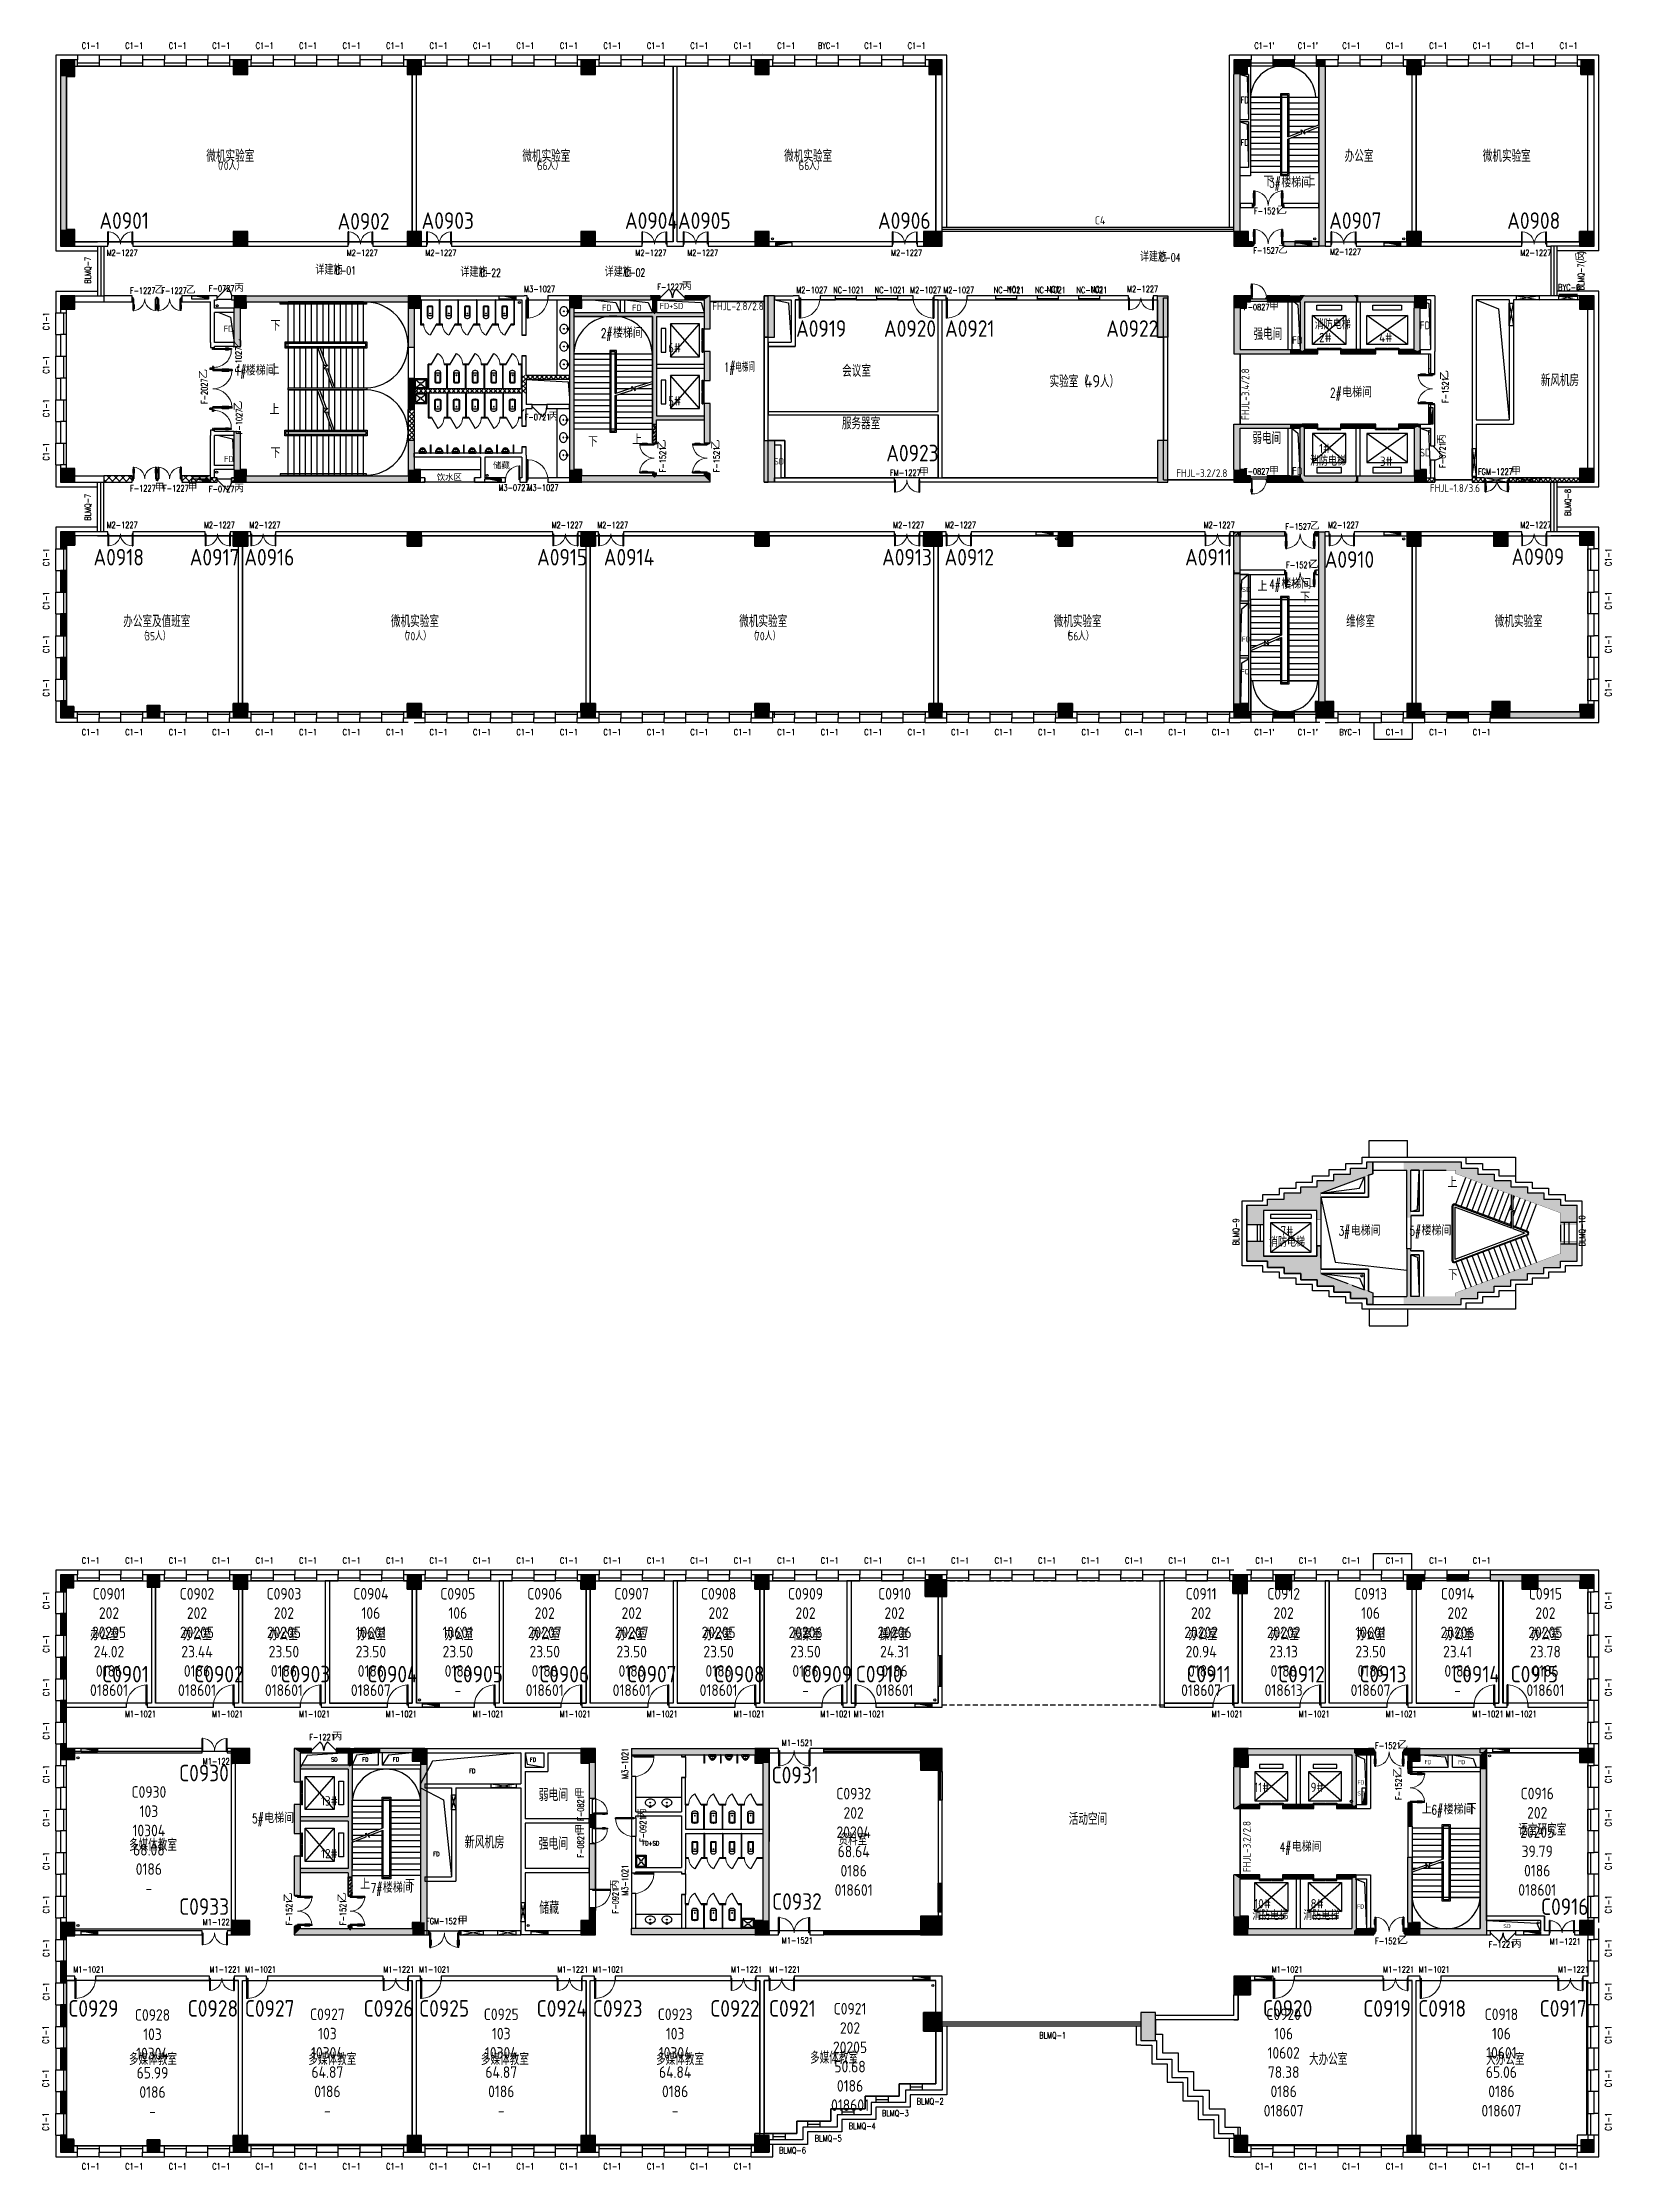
# Model space of a CAD drawing. Extents: x 1296333 to 1372130, y 313528 to 416301.
import ezdxf
from ezdxf.enums import TextEntityAlignment as Align

# ---------------------------------------------------------------- set-up
doc = ezdxf.new("R2010")
doc.units = 0
doc.header["$LTSCALE"] = 1000
doc.header["$MEASUREMENT"] = 0
doc.linetypes.add('DASH', pattern=[0.35, 0.25, -0.1])
doc.linetypes.add('HIDDEN', pattern=[0.375, 0.25, -0.125])
for name, color, linetype in [('body', 30, 'Continuous'), ('name', 1, 'Continuous'), ('RM', 4, 'Continuous'), ('RM$', 5, 'Continuous'), ('RM$TXT', 5, 'Continuous'), ('消防', 222, 'Continuous')]:
    doc.layers.add(name, color=color, linetype=linetype)
doc.styles.add('-宋体', font='GBENOR.shx', dxfattribs={"bigfont": 'GBCBIG.shx'})
doc.styles.add('_HZTXT', font='txt.shx', dxfattribs={"width": 0.8, "bigfont": 'hztxt.shx'})
doc.styles.add('_TCH_DIM', font='SIMPLEX', dxfattribs={"bigfont": 'GBCBIG'})
doc.styles.add('_TCH_WINDOW', font='txt.shx', dxfattribs={"height": 3.5, "bigfont": 'hztxt.shx'})
doc.styles.get("Standard").update_dxf_attribs({"font": 'gbenor.shx', "bigfont": 'gbcbig.shx'})
pattern_1 = [(45, (0, 0), (-88.388348, 88.388348), []), (50, (0, 0), (358.63009, -31.37607), [37.5, -412.5]), (355, (0, 0), (-69.37567, 376.09607), [30, -330]), (100.4514, (29.9, -2.6), (289.25469, 344.71977), [31.870095, -350.57106]), (46.1842, (0, 100), (533.62052, -82.75951), [56.25, -618.75]), (96.6356, (44.47, 93.1), (467.33135, 487.05894), [47.80514, -525.8565]), (351.1842, (0, 100), (467.33097, 487.0593), [45, -495]), (21, (50, 75), (298.453526, -201.309445), [37.5, -412.5]), (326, (50, 75), (121.65767, 362.57502), [30, -330]), (71.4514, (74.87, 58.22), (420.111314, 161.26525), [31.870095, -350.57106]), (37.5, (0, 0), (6.079928, 166.446927), [0, -326, 0, -335, 0, -331.25]), (7.5, (0, 0), (131.534769, 197.205856), [0, -191, 0, -318.5, 0, -126.25]), (327.5, (-111.5, 0), (266.911218, -11.277436), [0, -125, 0, -390, 0, -517.5]), (317.5, (-161.5, 0), (291.593085, 50.05249), [0, -162.5, 0, -259, 0, -367.5])]

msp = doc.modelspace()

# ---------------------------------------------------------------- texts
at = {"layer": 'body'}
for s, height, style, width, p in [('FD', 297.5, '_TCH_WINDOW', 0.705882, (1354214, 413372)), ('FD', 297.5, '_TCH_WINDOW', 0.705882, (1354221, 411320)), ('F-1521', 297.5, '_TCH_WINDOW', 0.705882, (1354861, 408012)), ('C-04', 382.5, '_TCH_DIM', 0.705882, (1350299, 405724, 0)), ('F-1527', 297.5, '_TCH_WINDOW', 0.705882, (1354826, 406102)), ('C-01', 382.5, '_TCH_DIM', 0.705882, (1310465, 405096, 0)), ('C-22', 382.5, '_TCH_DIM', 0.705882, (1317471, 404984, 0)), ('C-02', 382.5, '_TCH_DIM', 0.705882, (1324443, 404993, 0)), ('F-1227', 297.5, '_TCH_WINDOW', 0.705882, (1326033, 404344)), ('F-0827', 297.5, '_TCH_WINDOW', 0.705882, (1354368, 403365)), ('F-0827', 297.5, '_TCH_WINDOW', 0.705882, (1354368, 395427)), ('FGM-1227', 297.5, '_TCH_WINDOW', 0.705882, (1365676, 395415)), ('F-0727', 297.5, '_TCH_WINDOW', 0.705882, (1304366, 394575)), ('FM-1227', 297.5, '_TCH_WINDOW', 0.705882, (1337280, 395364)), ('F-1521', 297.5, '_TCH_WINDOW', 0.705882, (1356411, 390904)), ('F-1221', 297.5, '_TCH_WINDOW', 0.705882, (1309218, 334268)), ('F-1521', 297.5, '_TCH_WINDOW', 0.705882, (1360711, 333857)), ('FD', 200, '_HZTXT', 0.8, (1319881, 333226)), ('F-1521', 297.5, '_TCH_WINDOW', 0.705882, (1360711, 324415)), ('F-1221', 297.5, '_TCH_WINDOW', 0.705882, (1366193, 324252)), ('BLMQ-1', 297.5, '_TCH_WINDOW', 0.705882, (1344484, 319859)), ('BLMQ-2', 297.5, '_TCH_WINDOW', 0.705882, (1338569, 316674)), ('BLMQ-4', 297.5, '_TCH_WINDOW', 0.705882, (1335285, 315476)), ('BLMQ-3', 297.5, '_TCH_WINDOW', 0.705882, (1336884, 316098)), ('BLMQ-6', 297.5, '_TCH_WINDOW', 0.705882, (1331915, 314301)), ('BLMQ-5', 297.5, '_TCH_WINDOW', 0.705882, (1333642, 314882))]:
    msp.add_text(s, height=height, dxfattribs=dict(at, style=style, width=width)).set_placement(p)
for s, height, style, p in [('下', 506, '_TCH_DIM', (1355310, 409350)), ('上', 506, '_TCH_DIM', (1357346, 409373)), ('乙', 350, '_TCH_WINDOW', (1355981, 408012)), ('C4', 400, '-宋体', (1347174, 407509)), ('详建施', 434, '_TCH_DIM', (1349351, 405724, 0)), ('乙', 350, '_TCH_WINDOW', (1356016, 406102)), ('详建施', 434, '_TCH_DIM', (1309517, 405096, 0)), ('详建施', 434, '_TCH_DIM', (1316523, 404984, 0)), ('详建施', 434, '_TCH_DIM', (1323495, 404993, 0)), ('丙', 350, '_TCH_WINDOW', (1327223, 404344)), ('下', 506, '_TCH_DIM', (1307350, 402374, 1500)), ('FHJL-2.8/2.8', 375, '-宋体', (1328689, 403368)), ('甲', 350, '_TCH_WINDOW', (1355593, 403365)), ('上', 506, '_TCH_DIM', (1307301, 400274)), ('上', 506, '_TCH_DIM', (1307301, 398330)), ('下', 506, '_TCH_DIM', (1307350, 396230)), ('下', 506, '_TCH_DIM', (1322684, 396767)), ('上', 506, '_TCH_DIM', (1324825, 396875)), ('甲', 350, '_TCH_WINDOW', (1338680, 395364)), ('甲', 350, '_TCH_WINDOW', (1355593, 395427)), ('甲', 350, '_TCH_WINDOW', (1367286, 395415)), ('丙', 350, '_TCH_WINDOW', (1305591, 394575)), ('乙', 350, '_TCH_WINDOW', (1357531, 390904)), ('上', 506, '_TCH_DIM', (1355029, 389784)), ('下', 506, '_TCH_DIM', (1357093, 389254)), ('上', 506, '_TCH_DIM', (1364204, 360975)), ('下', 506, '_TCH_DIM', (1364232, 356514)), ('丙', 350, '_TCH_WINDOW', (1310338, 334268)), ('乙', 350, '_TCH_WINDOW', (1361831, 333857)), ('上', 506, '_TCH_DIM', (1362970, 330703)), ('下', 506, '_TCH_DIM', (1365138, 330726)), ('上', 506, '_TCH_DIM', (1311673, 327073)), ('下', 506, '_TCH_DIM', (1313842, 327049)), ('乙', 350, '_TCH_WINDOW', (1361831, 324415)), ('丙', 350, '_TCH_WINDOW', (1367313, 324252))]:
    msp.add_text(s, height=height, dxfattribs=dict(at, style=style)).set_placement(p)
at = {"layer": 'body', "style": '_TCH_WINDOW'}
for s, rotation, p in [('反', 90, (1370809, 405729)), ('乙', 360, (1301741, 404164)), ('乙', 360, (1303258, 404164)), ('丙', 360, (1305591, 404270)), ('乙', 90, (1305951, 401515)), ('乙', 90, (1304294, 400054)), ('乙', 90, (1364256, 400002)), ('乙', 90, (1305977, 398524)), ('丙', 360, (1320781, 398053)), ('乙', 90, (1326444, 396652)), ('乙', 90, (1329044, 396652)), ('丙', 90, (1364118, 396901)), ('甲', 0, (1301751, 394614)), ('甲', 0, (1303344, 394614)), ('乙', 360, (1357566, 392764)), ('乙', 90, (1361994, 332502)), ('甲', 90, (1322481, 331529)), ('甲', 90, (1322481, 329751)), ('丙', 90, (1325494, 330501)), ('丙', 90, (1324163, 327051)), ('乙', 90, (1308394, 326452)), ('乙', 90, (1310994, 326452)), ('甲', 360, (1316401, 325377))]:
    msp.add_text(s, height=350, rotation=rotation, dxfattribs=at).set_placement(p)
at = {"layer": 'body', "style": '_TCH_WINDOW', "width": 0.705882}
for s, height, rotation, p in [(')', 298, 90, (1370809, 406079)), ('BLMQ-7', 297.5, 90, (1298666, 404644)), ('BLMQ-7(', 297.5, 90, (1370809, 404329)), ('F-1227', 297.5, 360, (1300551, 404164)), ('F-1227', 297.5, 360, (1302068, 404164)), ('F-0727', 297.5, 360, (1304366, 404270)), ('F-1027', 297.5, 90, (1305951, 400360)), ('F-2027', 297.5, 90, (1304294, 398829)), ('F-1521', 297.5, 90, (1364256, 398882)), ('F-1027', 297.5, 90, (1305977, 397369)), ('F-0721', 297.5, 360, (1319626, 398053)), ('F-0721', 297.5, 90, (1364118, 395746)), ('F-1521', 297.5, 90, (1326444, 395532)), ('F-1521', 297.5, 90, (1329044, 395532)), ('F-1227', 297.5, 0, (1300561, 394614)), ('F-1227', 297.5, 0, (1302154, 394614)), ('BLMQ-7', 297.5, 90, (1298666, 393190)), ('BLMQ-8', 297.5, 90, (1370170, 393427)), ('F-1527', 297.5, 360, (1356376, 392764)), ('BLMQ-9', 297.5, 90, (1354138, 358182)), ('BLMQ-10', 297.5, 90, (1370860, 358129)), ('F-1521', 297.5, 90, (1361994, 331382)), ('F-0821', 297.5, 90, (1322481, 330374)), ('F-0921', 297.5, 90, (1325494, 329346)), ('F-0821', 297.5, 90, (1322481, 328596)), ('F-0921', 297.5, 90, (1324163, 325896)), ('F-1521', 297.5, 90, (1308394, 325332)), ('F-1521', 297.5, 90, (1310994, 325332)), ('FGM-1521', 297.5, 360, (1314861, 325377))]:
    msp.add_text(s, height=height, rotation=rotation, dxfattribs=at).set_placement(p)
at = {"layer": 'name'}
for s, height, style, p in [('微机实验室', 578.7, '-宋体', (1304245, 410533)), ('微机实验室', 578.7, '-宋体', (1319515, 410533)), ('微机实验室', 578.7, '-宋体', (1332162, 410533)), ('办公室', 578.7, '-宋体', (1359242, 410533)), ('微机实验室', 578.7, '-宋体', (1365915, 410533)), ('（', 386, '-宋体', (1304568, 410143)), ('70', 400, '-宋体', (1304848, 410143)), ('人）', 385.8, '-宋体', (1305315, 410143)), ('（', 386, '-宋体', (1319964, 410143)), ('56', 400, '-宋体', (1320245, 410143)), ('人）', 385.8, '-宋体', (1320712, 410143)), ('（', 386, '-宋体', (1332601, 410143)), ('56', 400, '-宋体', (1332882, 410143)), ('人）', 385.8, '-宋体', (1333349, 410143)), ('楼梯间', 506.4, '_TCH_DIM', (1356179, 409296)), ('A0901', 800, '-宋体', (1299081, 407296)), ('A0902', 800, '-宋体', (1310585, 407263)), ('A0903', 800, '-宋体', (1314644, 407296)), ('A0904', 800, '-宋体', (1324471, 407296)), ('A0905', 800, '-宋体', (1327031, 407296)), ('A0906', 800, '-宋体', (1336694, 407296)), ('A0907', 800, '-宋体', (1358494, 407296)), ('A0908', 800, '-宋体', (1367094, 407296)), ('A0919', 800, '-宋体', (1332737, 402081)), ('A0920', 800, '-宋体', (1336985, 402081)), ('A0921', 800, '-宋体', (1339935, 402081)), ('A0922', 800, '-宋体', (1347723, 402081)), ('楼梯间', 506.4, '_TCH_DIM', (1323892, 402030)), ('强电间', 578.7, '-宋体', (1354838, 401929)), ('FD', 375, '-宋体', (1356702, 401729)), ('FD', 375, '-宋体', (1362869, 402448)), ('楼梯间', 506.4, '_TCH_DIM', (1306151, 400215)), ('会议室', 578.7, '-宋体', (1334964, 400149)), ('实验室（', 578.7, '-宋体', (1344983, 399637)), ('49', 600, '-宋体', (1346668, 399637)), ('人）', 578.7, '-宋体', (1347420, 399637)), ('新风机房', 578.7, '-宋体', (1368713, 399693)), ('电梯间', 506.4, '_TCH_DIM', (1359118, 399156)), ('服务器室', 578.7, '-宋体', (1334951, 397611)), ('A0923', 800, '-宋体', (1337095, 396064)), ('弱电间', 578.7, '-宋体', (1354783, 396898)), ('储藏', 300, '_TCH_WINDOW', (1318098, 395694)), ('FD', 375, '-宋体', (1356702, 395407)), ('SD', 375, '-宋体', (1362869, 396299)), ('饮水区', 300, '_TCH_WINDOW', (1315377, 395125)), ('A0910', 800, '-宋体', (1358276, 390922)), ('楼梯间', 506.4, '_TCH_DIM', (1356183, 389905)), ('办公室及值班室', 578.7, '-宋体', (1300233, 388049)), ('微机实验室', 578.7, '-宋体', (1313166, 388049)), ('微机实验室', 578.7, '-宋体', (1329993, 388049)), ('微机实验室', 578.7, '-宋体', (1345183, 388049)), ('维修室', 578.7, '-宋体', (1359311, 388049)), ('微机实验室', 578.7, '-宋体', (1366491, 388049)), ('（', 386, '-宋体', (1301002, 387415)), ('35', 400, '-宋体', (1301283, 387415)), ('人）', 385.8, '-宋体', (1301750, 387415)), ('（', 386, '-宋体', (1313588, 387415)), ('70', 400, '-宋体', (1313869, 387415)), ('人）', 385.8, '-宋体', (1314336, 387415)), ('（', 386, '-宋体', (1330468, 387415)), ('70', 400, '-宋体', (1330749, 387415)), ('人）', 385.8, '-宋体', (1331215, 387415)), ('（', 386, '-宋体', (1345602, 387415)), ('56', 400, '-宋体', (1345883, 387415)), ('人）', 385.8, '-宋体', (1346350, 387415)), ('电梯间', 506.4, '_TCH_DIM', (1359534, 358650)), ('楼梯间', 506.4, '_TCH_DIM', (1362955, 358657)), ('办公室', 578.7, '-宋体', (1298632, 339086)), ('办公室', 578.7, '-宋体', (1303117, 339086)), ('办公室', 578.7, '-宋体', (1307280, 339086)), ('办公室', 578.7, '-宋体', (1311525, 339086)), ('办公室', 578.7, '-宋体', (1315763, 339086)), ('办公室', 578.7, '-宋体', (1319931, 339086)), ('办公室', 578.7, '-宋体', (1324096, 339086)), ('办公室', 578.7, '-宋体', (1328282, 339086)), ('档案室', 578.7, '-宋体', (1332581, 339086)), ('操作室', 578.7, '-宋体', (1336767, 339086)), ('办公室', 578.7, '-宋体', (1351693, 339086)), ('办公室', 578.7, '-宋体', (1355647, 339086)), ('办公室', 578.7, '-宋体', (1359817, 339086)), ('办公室', 578.7, '-宋体', (1364075, 339086)), ('办公室', 578.7, '-宋体', (1368252, 339086)), ('楼梯间', 506.4, '_TCH_DIM', (1364020, 330680)), ('电梯间', 506.4, '_TCH_DIM', (1307041, 330264)), ('活动空间', 578.7, '-宋体', (1345913, 330175)), ('语言研究室', 578.7, '-宋体', (1367632, 329657)), ('多媒体教室', 578.7, '-宋体', (1300511, 328919)), ('资料室', 578.7, '-宋体', (1334785, 329193)), ('电梯间', 506.4, '_TCH_DIM', (1356685, 328882)), ('楼梯间', 506.4, '_TCH_DIM', (1312773, 326901)), ('多媒体教室', 578.7, '-宋体', (1300511, 318571)), ('多媒体教室', 578.7, '-宋体', (1309175, 318571)), ('多媒体教室', 578.7, '-宋体', (1317512, 318571)), ('多媒体教室', 578.7, '-宋体', (1325975, 318571)), ('多媒体教室', 578.7, '-宋体', (1333414, 318640)), ('大办公室', 578.7, '-宋体', (1357520, 318571)), ('大办公室', 578.7, '-宋体', (1366076, 318571))]:
    msp.add_text(s, height=height, dxfattribs=dict(at, style=style)).set_placement(p)
for s, height, style, width, p in [('3#', 446.2, '_TCH_DIM', 0.705882, (1355594, 409296)), ('2#', 446.2, '_TCH_DIM', 0.705882, (1323307, 402030)), ('1#电梯间', 446.2, '_TCH_DIM', 0.705882, (1329245, 400391)), ('1#', 446.2, '_TCH_DIM', 0.705882, (1305626, 400215)), ('2#', 446.2, '_TCH_DIM', 0.705882, (1358533, 399156)), ('4#', 446.2, '_TCH_DIM', 0.705882, (1355598, 389905)), ('3#', 446.2, '_TCH_DIM', 0.705882, (1358949, 358650)), ('5#', 446.2, '_TCH_DIM', 0.705882, (1362370, 358657)), ('SD', 200, '_HZTXT', 0.8, (1310271, 333237)), ('FD', 200, '_HZTXT', 0.8, (1311777, 333236)), ('FD', 200, '_HZTXT', 0.8, (1313263, 333242)), ('FD', 200, '_HZTXT', 0.8, (1316943, 332685)), ('弱电间', 600, '_HZTXT', 0.8, (1320295, 331327)), ('6#', 446.2, '_TCH_DIM', 0.705882, (1363435, 330680)), ('5#', 446.2, '_TCH_DIM', 0.705882, (1306456, 330264)), ('FD', 200, '_HZTXT', 0.8, (1315214, 328673)), ('新风机房', 600, '_HZTXT', 0.8, (1316726, 329042)), ('强电间', 600, '_HZTXT', 0.8, (1320295, 328976)), ('FD+SD', 200, '_HZTXT', 0.8, (1325314, 329184)), ('4#', 446.2, '_TCH_DIM', 0.705882, (1356100, 328882)), ('7#', 446.2, '_TCH_DIM', 0.705882, (1312188, 326901)), ('储藏', 600, '_HZTXT', 0.8, (1320330, 325870))]:
    msp.add_text(s, height=height, dxfattribs=dict(at, style=style, width=width)).set_placement(p)
for s, height, p in [('FD', 300, (1323366, 403334)), ('FD', 300, (1324819, 403334)), ('FD+SD', 300, (1326145, 403420)), ('消防电梯', 434, (1357796, 402454)), ('FD', 300, (1305088, 402323)), ('FD', 300, (1305099, 396027)), ('SD', 300, (1331673, 395912)), ('FD', 200, (1363103, 333111)), ('FD', 200, (1364722, 333111)), ('FD', 200, (1359855, 332130)), ('SD', 200, (1359855, 331600)), ('消防电梯', 434, (1354777, 325583)), ('FD', 200, (1359841, 326135)), ('SD', 200, (1366908, 325189))]:
    msp.add_text(s, height=height, dxfattribs=at).set_placement(p)
at = {"layer": 'name', "style": '-宋体'}
for s, p in [('A0918', (1298794, 391833)), ('A0917', (1303444, 391833)), ('A0916', (1306081, 391833)), ('A0915', (1320226, 391833)), ('A0914', (1323448, 391833)), ('A0913', (1336894, 391833)), ('A0912', (1339909, 391833)), ('A0911', (1351532, 391833)), ('A0909', (1367300, 391858)), ('C0901', (1299202, 337863)), ('C0902', (1303658, 337863)), ('C0903', (1307826, 337863)), ('C0904', (1312017, 337863)), ('C0905', (1316155, 337863)), ('C0906', (1320322, 337863)), ('C0907', (1324562, 337863)), ('C0908', (1328778, 337863)), ('C0909', (1333017, 337863)), ('C0910', (1335619, 337863)), ('C0911', (1351600, 337863)), ('C0912', (1356020, 337863)), ('C0913', (1359950, 337863)), ('C0914', (1364432, 337863)), ('C0915', (1367256, 337863)), ('C0930', (1302928, 333082)), ('C0931', (1331553, 332988)), ('C0932', (1331577, 326874)), ('C0933', (1302928, 326631)), ('C0916', (1368725, 326627)), ('C0929', (1297574, 321710)), ('C0928', (1303343, 321710)), ('C0927', (1306104, 321710)), ('C0926', (1311842, 321710)), ('C0925', (1314523, 321710)), ('C0924', (1320200, 321710)), ('C0923', (1322916, 321710)), ('C0922', (1328587, 321710)), ('C0921', (1331425, 321710)), ('C0920', (1355290, 321710)), ('C0919', (1360138, 321710)), ('C0918', (1362792, 321710)), ('C0917', (1368658, 321710))]:
    msp.add_text(s, height=800, dxfattribs=at).set_placement(p, align=Align.TOP_LEFT)
at = {"layer": 'RM$TXT', "char_height": 558.8, "attachment_point": 8}
for s, insert in [('C0901^M^J202^M^J20205^M^J24.02^M^J0186^M^J018601^M^J', (1299544, 336407)), ('C0902^M^J202^M^J20205^M^J23.44^M^J0186^M^J018601^M^J', (1303794, 336407)), ('C0903^M^J202^M^J20205^M^J23.50^M^J0186^M^J018601^M^J', (1307994, 336407)), ('C0904^M^J106^M^J10601^M^J23.50^M^J0186^M^J018607^M^J', (1312194, 336407)), ('C0905^M^J106^M^J10601^M^J23.50^M^J0186^M^J-^M^J', (1316394, 336407)), ('C0906^M^J202^M^J20207^M^J23.50^M^J0186^M^J018601^M^J', (1320594, 336407)), ('C0907^M^J202^M^J20207^M^J23.50^M^J0186^M^J018601^M^J', (1324794, 336407)), ('C0908^M^J202^M^J20205^M^J23.50^M^J0186^M^J018601^M^J', (1328994, 336407)), ('C0909^M^J202^M^J20206^M^J23.50^M^J0186^M^J-^M^J', (1333194, 336407)), ('C0910^M^J202^M^J20206^M^J24.31^M^J0186^M^J018601^M^J', (1337494, 336407)), ('C0911^M^J202^M^J20202^M^J20.94^M^J0186^M^J018607^M^J', (1352306, 336407)), ('C0912^M^J202^M^J20202^M^J23.13^M^J0186^M^J018613^M^J', (1356293, 336407)), ('C0913^M^J106^M^J10601^M^J23.50^M^J0186^M^J018607^M^J', (1360494, 336407)), ('C0914^M^J202^M^J20206^M^J23.41^M^J0186^M^J-^M^J', (1364694, 336407)), ('C0915^M^J202^M^J20205^M^J23.78^M^J0186^M^J018601^M^J', (1368940, 336407)), ('C0930^M^J103^M^J10304^M^J68.08^M^J0186^M^J-^M^J', (1301469, 326832)), ('C0932^M^J202^M^J20204^M^J68.64^M^J0186^M^J018601^M^J', (1335519, 326751)), ('C0916^M^J202^M^J20205^M^J39.79^M^J0186^M^J018601^M^J', (1368544, 326757)), ('C0928^M^J103^M^J10304^M^J65.99^M^J0186^M^J-^M^J', (1301644, 316057)), ('C0927^M^J103^M^J10304^M^J64.87^M^J0186^M^J-^M^J', (1310094, 316088)), ('C0925^M^J103^M^J10304^M^J64.87^M^J0186^M^J-^M^J', (1318494, 316088)), ('C0923^M^J103^M^J10304^M^J64.84^M^J0186^M^J-^M^J', (1326894, 316088)), ('C0921^M^J202^M^J20205^M^J50.68^M^J0186^M^J018601^M^J', (1335344, 316357)), ('C0920^M^J106^M^J10602^M^J78.38^M^J0186^M^J018607^M^J', (1356294, 316088)), ('C0918^M^J106^M^J10601^M^J65.06^M^J0186^M^J018607^M^J', (1366813, 316088))]:
    msp.add_mtext(s, dxfattribs=dict(at, insert=insert))
at = {"layer": '消防', "style": '-宋体'}
for s, p in [('FHJL-3.4/2.8', (1354630, 398065)), ('FHJL-3.2/2.8', (1354698, 327898))]:
    msp.add_text(s, height=375, rotation=90, dxfattribs=at).set_placement(p)
for s, p in [('FHJL-3.2/2.8', (1351106, 395307)), ('FHJL-1.8/3.6', (1363354, 394584))]:
    msp.add_text(s, height=375, dxfattribs=at).set_placement(p)

# ---------------------------------------------------------------- blocks, each defined once
blk = doc.blocks.new('cde')
at = {"layer": '消防'}
blk.add_hatch(color=256, dxfattribs=at).paths.add_polyline_path([(-873427, -271674), (-874227, -271674), (-873427, -271834)])
blk.add_lwpolyline([(-874227, -271674), (-873427, -271674), (-873427, -271834), (-874227, -271834)], close=True, dxfattribs=at)
blk = doc.blocks.new('dxwq')
at = {"layer": 'name'}
for s, height, p in [('6#', 450, (-1141361, -312819)), ('2#', 450, (-1109914, -312322)), ('4#', 450, (-1107011, -312322)), ('5#', 450, (-1141361, -315384)), ('1#', 450, (-1109914, -317678)), ('消防电梯', 434, (-1110352, -318289)), ('3#', 450, (-1106969, -318302)), ('消防电梯', 434, (-1112332, -356027)), ('7#', 450, (-1111771, -355483)), ('11#', 450, (-1113045, -382377)), ('9#', 450, (-1110324, -382377)), ('13#', 450, (-1158128, -383031)), ('12#', 450, (-1158128, -385577)), ('10#', 450, (-1113045, -388000)), ('消防电梯', 434, (-1110671, -388562)), ('8#', 450, (-1110324, -388000))]:
    blk.add_text(s, height=height, dxfattribs=at).set_placement(p)
blk = doc.blocks.new('dsssw')
at = {"layer": 'body'}
for p, q in [((1064289, 722723), (1064489, 722723)), ((1064289, 721623), (1064289, 722723)), ((1064289, 722723), (1064489, 721623)), ((1064289, 721623), (1064489, 722723)), ((1064489, 722723), (1064489, 721623)), ((1064639, 723073, 1000), (1065739, 723073, 1000)), ((1064639, 722874, 1000), (1064639, 723073, 1000)), ((1064639, 723073, 1000), (1065739, 722874, 1000)), ((1065739, 723073), (1064639, 722874, 1000)), ((1065739, 722874, 1000), (1064639, 722874, 1000)), ((1065739, 723073, 1000), (1065739, 722874, 1000)), ((1066689, 723073, 10000), (1067589, 723073, 10000)), ((1066689, 722874, 10000), (1066689, 723073, 10000)), ((1066689, 723073, 10000), (1067589, 722874, 10000)), ((1067589, 723073), (1066689, 722874, 10000)), ((1067589, 722874, 10000), (1066689, 722874, 10000)), ((1067589, 723073, 10000), (1067589, 722874, 10000)), ((1064489, 721623), (1064289, 721623)), ((1062489, 715698, 20000), (1062687, 715698, 20000)), ((1062489, 714348, 20000), (1062489, 715698, 20000)), ((1062489, 715698, 20000), (1062687, 714348, 20000)), ((1062489, 714348), (1062687, 715698, 20000)), ((1062687, 715698, 20000), (1062687, 714348, 20000)), ((1062687, 714348, 20000), (1062489, 714348, 20000)), ((1063134, 714273), (1064234, 714273)), ((1063134, 714071), (1063134, 714273)), ((1064234, 714273), (1063134, 714073)), ((1063134, 714273), (1064234, 714071)), ((1064234, 714273), (1064234, 714071)), ((1064639, 714273), (1065739, 714273)), ((1064639, 714073), (1064639, 714273)), ((1065739, 714273), (1064639, 714073)), ((1064639, 714273), (1065739, 714073)), ((1065739, 714273), (1065739, 714073)), ((1064234, 714071), (1063134, 714071)), ((1065739, 714073), (1064639, 714073))]:
    blk.add_line(p, q, dxfattribs=at)
blk = doc.blocks.new('fw1')
at = {"layer": 'body'}
for p, q in [((2130523, 440580), (2130576, 441599)), ((2130576, 441599), (2130896, 441870)), ((2130896, 440580), (2130496, 440580)), ((2130497, 437930), (2130576, 440209)), ((2130576, 440209), (2130896, 440480)), ((2130523, 435630), (2130576, 437595)), ((2130576, 437595), (2130896, 437790)), ((2130897, 435630), (2130497, 435630)), ((2130897, 435630), (2130497, 435630))]:
    blk.add_line(p, q, dxfattribs=at)
for points in [[(2130496, 441870), (2130896, 441870), (2130896, 440580), (2130496, 440580)], [(2130496, 440480), (2130896, 440480), (2130896, 437930), (2130497, 437930)], [(2130497, 437830), (2130896, 437830), (2130896, 435630), (2130497, 435630)]]:
    blk.add_lwpolyline(points, close=True, dxfattribs=at)
at = {"layer": 'name', "style": '-宋体'}
for s, p in [('SD', (2130570, 441014)), ('FD', (2130570, 438610)), ('FD', (2130531, 437042))]:
    blk.add_text(s, height=250, dxfattribs=at).set_placement(p)
blk = doc.blocks.new('frr')
at = {"layer": 'body', "style": '_TCH_WINDOW', "width": 0.705882}
blk.add_text('NC1', height=297.5, dxfattribs=at).set_placement((1044505, 455490))
blk = doc.blocks.new('$WINLIB2D$00000004')
for p, q in [((-0.5, 0.5), (0.5, 0.5)), ((-0.5, 0.241), (0.5, 0.241)), ((-0.5, -0.5), (0.5, -0.5))]:
    blk.add_line(p, q)
blk = doc.blocks.new('$DorLib2D$00000002')
for p, q in [((-0.5, 0), (-0.5, 0.4875)), ((-0.475, 0.4875), (-0.5, 0.4875)), ((-0.475, 0), (-0.475, 0.4875)), ((0.475, 0), (0.475, 0.4875)), ((0.475, 0.4875), (0.5, 0.4875)), ((0.5, 0), (0.5, 0.4875)), ((-0.5, 0), (-0.475, 0)), ((0.5, 0), (0.475, 0))]:
    blk.add_line(p, q)
at = {"lineweight": 13}
for centre, start, end in [((-0.4875, 0), 0, 88.530716), ((0.4875, 0), 91.469284, 180)]:
    blk.add_arc(centre, 0.4875, start, end, dxfattribs=at)
blk = doc.blocks.new('$DorLib2D$00000001')
for p, q in [((0.45, 0.975), (0.5, 0.975)), ((0.45, 0), (0.45, 0.975)), ((0.5, 0), (0.45, 0)), ((0.5, 0), (0.5, 0.975))]:
    blk.add_line(p, q)
at = {"lineweight": 13}
blk.add_arc((0.475, 0), 0.975, 91.46928, 180, dxfattribs=at)
blk = doc.blocks.new('$TCHSYS$WIN2D')
for p, q in [((-0.5, 0.5), (0.5, 0.5)), ((0.5, 0.167), (-0.5, 0.167)), ((0.5, -0.167), (-0.5, -0.167)), ((-0.5, -0.5), (0.5, -0.5))]:
    blk.add_line(p, q)
blk = doc.blocks.new('$DorLib2D$00000011')
for p, q in [((-0.5, 0.004), (-0.433, 0.004)), ((-0.5, 0.004), (-0.5, -0.062)), ((-0.483, 0.396), (-0.467, 0.396)), ((-0.483, 0.235), (-0.467, 0.235)), ((-0.467, 0.471), (-0.467, -0.062)), ((-0.467, 0.471), (-0.433, 0.471)), ((-0.433, 0.471), (-0.433, 0.004)), ((-0.417, 0.396), (-0.433, 0.396)), ((-0.417, 0.235), (-0.433, 0.235)), ((0.417, 0.396), (0.433, 0.396)), ((0.417, 0.235), (0.433, 0.235)), ((0.433, 0.471), (0.433, 0.004)), ((0.467, 0.471), (0.433, 0.471)), ((0.5, 0.004), (0.433, 0.004)), ((0.467, 0.471), (0.467, -0.062)), ((0.483, 0.396), (0.467, 0.396)), ((0.483, 0.235), (0.467, 0.235)), ((0.5, 0.004), (0.5, -0.062)), ((-0.5, -0.062), (-0.467, -0.062)), ((0.5, -0.062), (0.467, -0.062))]:
    blk.add_line(p, q)
at = {"lineweight": 13}
for p, q in [((-0.483, 0.396), (-0.483, 0.235)), ((-0.417, 0.396), (-0.417, 0.235)), ((0.417, 0.396), (0.417, 0.235)), ((0.483, 0.396), (0.483, 0.235))]:
    blk.add_line(p, q, dxfattribs=at)
for centre, start, end in [((-0.467, 0.004), 0, 85.904), ((0.467, 0.004), 94.096, 180)]:
    blk.add_arc(centre, 0.467, start, end, dxfattribs=at)
blk = doc.blocks.new('$DorLib2D$00000009')
for p, q in [((-0.49, 0.08), (-0.45, 0.08)), ((-0.49, 0), (-0.49, 0.08)), ((-0.45, 0.08), (-0.45, 0.04)), ((-0.45, 0.04), (-0.41, 0.04)), ((-0.41, 0.04), (-0.41, 0)), ((0.41, 0.78), (0.38, 0.78)), ((0.41, 0.62), (0.38, 0.62)), ((0.41, 0.91), (0.41, 0.08)), ((0.45, 0.91), (0.41, 0.91)), ((0.41, 0.08), (0.45, 0.08)), ((0.45, 0.04), (0.41, 0.04)), ((0.41, 0.04), (0.41, 0)), ((0.45, 0.08), (0.45, 0.91)), ((0.49, 0.78), (0.45, 0.78)), ((0.49, 0.62), (0.45, 0.62)), ((0.5, 0.08), (0.45, 0.08)), ((0.45, 0.08), (0.45, 0.04)), ((0.5, 0), (0.5, 0.08)), ((-0.49, 0), (-0.49, 0)), ((-0.41, 0), (-0.49, 0)), ((0.41, 0), (0.5, 0)), ((0.5, 0), (0.5, 0))]:
    blk.add_line(p, q)
at = {"lineweight": 13}
for p, q in [((0.38, 0.78), (0.38, 0.62)), ((0.49, 0.78), (0.49, 0.62))]:
    blk.add_line(p, q, dxfattribs=at)
blk.add_arc((0.37, 0.08), 0.825, 87.134, 180.0717, dxfattribs=at)
blk = doc.blocks.new('$TCHSYS$LDOR22D')
for p, q in [((-0.517, 0.833), (-0.017, 0.833)), ((-0.517, 0.833), (-0.517, 0.667)), ((-0.517, 0.667), (-0.017, 0.667)), ((-0.5, 0.5), (0.5, 0.5)), ((-0.017, 0.833), (-0.017, 0.667)), ((0.017, 0.833), (0.017, 0.667)), ((0.017, 0.833), (0.517, 0.833)), ((0.017, 0.667), (0.517, 0.667)), ((0.517, 0.833), (0.517, 0.667))]:
    blk.add_line(p, q)
blk = doc.blocks.new('$DorLib2D$00000114')
at = {"color": 0}
blk.add_line((0.5, 0), (-0.21, 0.71), dxfattribs=at)
blk.add_arc((0.5, 0), 1, 135, 180, dxfattribs=at)
blk = doc.blocks.new('$lvtry$00000201')
for p, q in [((-140, -40, 0), (-140, -480, 0)), ((140, -470, 0), (-140, -470, 0)), ((-110, -40, 0), (-110, -470, 0)), ((100, 0, 0), (-100, 0, 0)), ((100, -30, 0), (-100, -30, 0)), ((-30, -590, 0), (30, -590, 0)), ((110, -470, 0), (110, -40, 0)), ((140, -480, 0), (140, -40, 0))]:
    blk.add_line(p, q)
blk.add_circle((0, -359, 0), 20)
for centre, radius, start, end in [((-100, -40, 0), 40, 90, 180), ((-30, -480, 0), 110, 180, 270), ((-100, -40, 0), 10, 90, 180), ((30, -480, 0), 110, 270, 0), ((100, -40, 0), 40, 0, 90), ((100, -40, 0), 10, 0, 90)]:
    blk.add_arc(centre, radius, start, end)
blk.add_point((0, 0))
blk = doc.blocks.new('$TCHSYS$APDOOR2D')
blk.add_line((0.5, 0), (0, 0.87))
at = {"lineweight": 13}
blk.add_arc((0.5, 0), 1, 120, 180, dxfattribs=at)
blk = doc.blocks.new('$lvtry$00000194')
for p, q in [((-17, -27, 0), (-17, -17, 0)), ((17, -27, 0), (17, -17, 0))]:
    blk.add_line(p, q)
at = {"elevation": 0}
blk.add_lwpolyline([(14, -39, -0.0673736), (92, -53, -0.0881515), (166, -93, -0.1052687), (218, -155, -0.1216849), (235, -224, -0.1216849), (218, -292, -0.1052687), (166, -355, -0.0881515), (92, -394, -0.0789663), (0, -409, -0.0789663), (-92, -394, -0.0881515), (-166, -355, -0.1052687), (-218, -292, -0.1216849), (-235, -224, -0.1216849), (-218, -155, -0.1052687), (-166, -93, -0.0881515), (-92, -53, -0.059935), (-23, -40, -0.059935)], format="xyb", dxfattribs=at)
for centre, radius in [((0, -221, 0), 20), ((0, -27, 0), 16.7), ((0, -221, 0), 15)]:
    blk.add_circle(centre, radius)
for centre, radius, start, end in [((-40, -17, 0), 10.1, 106.60956, 258.16482), ((-64, 250, 0), 259, 274.70692, 282.37316), ((-75, -197, 0), 173, 71.36005, 79.18732), ((-29, -63, 0), 6.77, 155.34398, 308.32242), ((-171, 35, 0), 166, 324.84107, 338.13372), ((-171, 35, 0), 170, 324.84107, 331.35233), ((-29, -63, 0), 3.37, 155.34398, 308.32242), ((100, -178, 0), 170, 132.31406, 138.82532), ((100, -178, 0), 166, 125.53268, 138.82532), ((-12, -42, 0), 10.6, 201.89238, 261.77402), ((0, -17, 0), 16.7, 0, 180), ((-381, -99, 0), 372, 2.39824, 6.76269), ((0, -80, 0), 9.9, 201.78369, 338.21631), ((64, 250, 0), 259, 257.62684, 265.29308), ((381, -99, 0), 372, 170.10083, 177.60176), ((75, -197, 0), 173, 100.81268, 110.41907), ((40, -17, 0), 10.1, 281.83518, 73.39044)]:
    blk.add_arc(centre, radius, start, end)
blk.add_point((0, -17, 0))
blk = doc.blocks.new('$DorLib2D$00000116')
at = {"color": 0}
for p, q in [((-0.5, 0), (-0.146, 0.354)), ((0.5, 0), (0.146, 0.354))]:
    blk.add_line(p, q, dxfattribs=at)
for centre, start, end in [((-0.5, 0), 0, 45), ((0.5, 0), 135, 180)]:
    blk.add_arc(centre, 0.5, start, end, dxfattribs=at)
blk = doc.blocks.new('$lvtry$00000221')
for p, q in [((-170, 0, 0), (170, 0, 0)), ((-170, -61, 0), (-170, 0, 0)), ((-162, -88, 0), (-69, -231, 0)), ((-124, -91, 0), (-43, -216, 0)), ((-116, -76, 0), (116, -76, 0)), ((43, -216, 0), (124, -91, 0)), ((69, -231, 0), (162, -88, 0)), ((170, -61, 0), (170, 0, 0))]:
    blk.add_line(p, q)
for centre, radius in [((0, -177, 0), 20), ((0, -38, 0), 17.7)]:
    blk.add_circle(centre, radius)
for centre, radius, start, end in [((-120, -61, 0), 50, 180, 213.0863), ((-116, -86, 0), 10, 90, 213.0863), ((0, -191, 0), 80, 210, 330), ((0, -191, 0), 50, 210, 330), ((116, -86, 0), 10, 326.9137, 90), ((120, -61, 0), 50, 326.9137, 0)]:
    blk.add_arc(centre, radius, start, end)
blk.add_point((0, -38, 0))
blk = doc.blocks.new('$lvtry$00000012')
for p, q in [((-250, -50, 0), (-39, -219, 0)), ((-250, -450, 0), (-39, -281, 0)), ((39, -219, 0), (250, -50, 0)), ((39, -281, 0), (250, -450, 0))]:
    blk.add_line(p, q)
at = {"elevation": 0}
for points in [[(300, -500), (300, 0), (-300, 0), (-300, -500)], [(250, -450), (250, -50), (-250, -50), (-250, -450)]]:
    blk.add_lwpolyline(points, close=True, dxfattribs=at)
blk.add_circle((0, -250, 0), 50)

# ---------------------------------------------------------------- hatches: boundary and pattern name
at = {"layer": 'body'}
for points in [[(1297194, 414665), (1297894, 414665), (1297894, 415465), (1297194, 415465)], [(1305544, 414764), (1306244, 414764), (1306244, 415465), (1305544, 415465)], [(1313944, 414764), (1314644, 414764), (1314644, 415465), (1313944, 415465)], [(1322344, 414764), (1323044, 414764), (1323044, 415465), (1322344, 415465)], [(1330744, 414764), (1331444, 414764), (1331444, 415465), (1330744, 415465)], [(1339144, 414764), (1339794, 414764), (1339794, 415465), (1339144, 415465)], [(1353894, 414764), (1354544, 414764), (1354544, 415465), (1353894, 415465)], [(1354544, 415465), (1354544, 415164), (1354719, 415164), (1354719, 415465)], [(1356819, 415465), (1355769, 415465), (1355769, 415164), (1356819, 415164)], [(1358294, 415465), (1357869, 415465), (1357869, 415164), (1358294, 415164)], [(1362244, 414764), (1362944, 414764), (1362944, 415465), (1362244, 415465)], [(1370644, 414764), (1371294, 414764), (1371294, 415465), (1370644, 415465)], [(1297194, 407265), (1297494, 407265), (1297494, 414665), (1297194, 414665)], [(1354194, 414764), (1353894, 414764), (1353894, 407165), (1354194, 407165)], [(1357994, 415164), (1357994, 406464), (1358294, 406464), (1358294, 415164)], [(1297194, 406464), (1297894, 406464), (1297894, 407265), (1297194, 407265)], [(1305544, 406464), (1306244, 406464), (1306244, 407165), (1305544, 407165)], [(1313944, 406464), (1314644, 406464), (1314644, 407165), (1313944, 407165)], [(1322344, 406464), (1323044, 406464), (1323044, 407165), (1322344, 407165)], [(1330744, 406464), (1331444, 406464), (1331444, 407165), (1330744, 407165)], [(1338894, 406464), (1339794, 406464), (1339794, 407165), (1338894, 407165)], [(1353894, 406464), (1354594, 406464), (1354594, 407165), (1353894, 407165)], [(1362244, 406464), (1362944, 406464), (1362944, 407165), (1362244, 407165)], [(1370594, 406464), (1371294, 406464), (1371294, 407165), (1370594, 407165)], [(1354594, 406664), (1354594, 406464), (1354494, 406464), (1354494, 406464), (1354793, 406464), (1354793, 406664)], [(1357994, 406664), (1356293, 406664), (1356293, 406464), (1357994, 406464)], [(1297194, 403415), (1297894, 403415), (1297894, 404064), (1297194, 404064)], [(1305594, 403464), (1306194, 403464), (1306194, 404064), (1305594, 404064)], [(1306194, 404064), (1306194, 403764), (1313994, 403764), (1313994, 404064)], [(1313994, 403464), (1314594, 403464), (1314594, 404064), (1313994, 404064)], [(1321794, 404064), (1321794, 403464), (1322394, 403464), (1322394, 404064)], [(1322394, 404064), (1322394, 403864), (1324344, 403864), (1324344, 404064)], [(1324344, 404064), (1324344, 403864), (1325694, 403864), (1325694, 404064)], [(1325894, 403931), (1325894, 404064), (1325694, 404064), (1325694, 403864), (1325794, 403864)], [(1325894, 403931), (1325794, 403864), (1325794, 403264), (1325894, 403164), (1325994, 403264), (1325994, 403864)], [(1325994, 403864), (1326169, 403864), (1326169, 404064), (1325894, 404064), (1325894, 403931)], [(1328594, 404064), (1327369, 404064), (1327369, 403864), (1328294, 403864)], [(1328294, 403864), (1328294, 402464), (1328594, 402464), (1328594, 404064)], [(1331694, 404064), (1331194, 404064), (1331194, 402065), (1331694, 402065)], [(1350194, 404064), (1350694, 404064), (1350694, 402065), (1350194, 402065)], [(1353894, 403465), (1354494, 403465), (1354494, 404064), (1353894, 404064)], [(1354494, 403764), (1354694, 403764), (1354694, 404064), (1354494, 404064)], [(1356594, 404064), (1355494, 404064), (1355494, 403764), (1356594, 403764)], [(1356594, 404064), (1356594, 403764), (1357094, 403764), (1357194, 403915), (1357094, 404064)], [(1357094, 404064), (1357194, 403915), (1357294, 404064)], [(1357194, 403915), (1357094, 403764), (1357094, 401465), (1357194, 401398), (1357294, 401465), (1357294, 403764)], [(1357194, 403915), (1357294, 403764), (1359794, 403764), (1359794, 403965), (1359694, 404064), (1357294, 404064)], [(1359694, 404064), (1359794, 403965), (1359894, 404064)], [(1359794, 403965), (1359794, 403764), (1359894, 403764), (1359894, 404064)], [(1362594, 403764), (1362594, 404064), (1359894, 404064), (1359894, 403764)], [(1362594, 403465), (1363194, 403465), (1363194, 404064), (1362594, 404064)], [(1370594, 403415), (1371294, 403415), (1371294, 404064), (1370594, 404064)], [(1305894, 403464), (1305594, 403464), (1305594, 401614), (1305894, 401614)], [(1314294, 403464), (1313994, 403464), (1313994, 401564), (1314294, 401564)], [(1321994, 403464), (1321794, 403464), (1321794, 395664), (1321994, 395664)], [(1321994, 403064), (1324344, 403064), (1324344, 403264), (1321994, 403264)], [(1324344, 403264), (1324344, 403064), (1325794, 403064), (1325894, 403164), (1325794, 403264)], [(1325894, 403164), (1325794, 403064), (1325794, 400764), (1325994, 400764), (1325994, 403064)], [(1325894, 403164), (1325994, 403064), (1328294, 403064), (1328294, 403264), (1325994, 403264)], [(1354194, 403465), (1353894, 403465), (1353894, 401264), (1354194, 401465)], [(1362894, 403465), (1362594, 403465), (1362594, 401465), (1362760, 401398), (1362894, 401465)], [(1328594, 399964), (1328594, 401364), (1328294, 401364), (1328294, 399964)], [(1354194, 401465), (1353894, 401264), (1356594, 401264), (1356594, 401465)], [(1356594, 401465), (1356594, 401264), (1357194, 401264), (1357194, 401398), (1357094, 401465)], [(1357194, 401264), (1357944, 401264), (1357944, 401465), (1357294, 401465), (1357194, 401398)], [(1359894, 401465), (1359044, 401465), (1359044, 401264), (1359894, 401264)], [(1359894, 401264), (1360744, 401264), (1360744, 401465), (1359894, 401465)], [(1362594, 401465), (1361844, 401465), (1361844, 401264), (1362794, 401264), (1362760, 401398)], [(1362760, 401398), (1362794, 401264), (1362894, 401264), (1362894, 401465)], [(1313994, 400064), (1313994, 399552), (1314294, 399552), (1314294, 400064)], [(1325994, 400764), (1325794, 400764), (1325794, 398264), (1325927, 398198), (1325994, 398264)], [(1313994, 399564), (1313994, 398564), (1314294, 398564), (1314294, 399564)], [(1328594, 396964), (1328594, 398864), (1328294, 398864), (1328294, 396964)], [(1325794, 398264), (1325794, 396964), (1325994, 396964), (1325994, 398064), (1325927, 398198)], [(1325927, 398198), (1325994, 398064), (1328294, 398064), (1328294, 398264), (1325994, 398264)], [(1353894, 395665), (1354194, 395665), (1354194, 397665), (1353894, 397864)], [(1353894, 397864), (1354194, 397665), (1356594, 397665), (1356594, 397864)], [(1356594, 397864), (1356594, 397665), (1357094, 397665), (1357194, 397731), (1357194, 397864)], [(1357194, 395215), (1357294, 395364), (1357294, 397665), (1357194, 397731), (1357094, 397665), (1357094, 395364)], [(1357294, 397665), (1357944, 397665), (1357944, 397864), (1357194, 397864), (1357194, 397731)], [(1359894, 397864), (1359044, 397864), (1359044, 397665), (1359894, 397665)], [(1359894, 397665), (1360744, 397665), (1360744, 397864), (1359894, 397864)], [(1362794, 397864), (1361844, 397864), (1361844, 397665), (1362594, 397665), (1362760, 397731)], [(1362594, 395665), (1362894, 395665), (1362894, 397665), (1362760, 397731), (1362594, 397665)], [(1362760, 397731), (1362894, 397665), (1362894, 397864), (1362794, 397864)], [(1305594, 395664), (1305894, 395664), (1305894, 397514), (1305594, 397514)], [(1313994, 395664), (1314294, 395664), (1314294, 397064), (1313994, 397064)], [(1331694, 395064), (1331194, 395064), (1331194, 397064), (1331694, 397064)], [(1350194, 395064), (1350694, 395064), (1350694, 397064), (1350194, 397064)], [(1297194, 395064), (1297894, 395064), (1297894, 395715), (1297194, 395715)], [(1370594, 395064), (1371294, 395064), (1371294, 395715), (1370594, 395715)], [(1305594, 395064), (1306194, 395064), (1306194, 395664), (1305594, 395664)], [(1306194, 395364), (1306194, 395064), (1313994, 395064), (1313994, 395364)], [(1313994, 395064), (1314594, 395064), (1314594, 395664), (1313994, 395664)], [(1321794, 395664), (1321794, 395064), (1322394, 395064), (1322394, 395664)], [(1325894, 395264), (1325794, 395364), (1322394, 395364), (1322394, 395064), (1325894, 395064)], [(1325994, 395364), (1325994, 395464), (1325794, 395464), (1325794, 395364), (1325894, 395264)], [(1328594, 395064), (1328294, 395364), (1325994, 395364), (1325894, 395264), (1325894, 395064)], [(1328594, 395064), (1328594, 395464), (1328294, 395464), (1328294, 395364)], [(1353894, 395064), (1354494, 395064), (1354494, 395665), (1353894, 395665)], [(1354494, 395064), (1354694, 395064), (1354694, 395364), (1354494, 395364)], [(1356594, 395364), (1355494, 395364), (1355494, 395064), (1356594, 395064)], [(1356594, 395364), (1356594, 395064), (1357094, 395064), (1357194, 395215), (1357094, 395364)], [(1357294, 395064), (1357194, 395215), (1357094, 395064)], [(1357194, 395215), (1357294, 395064), (1359694, 395064), (1359794, 395164), (1359794, 395364), (1357294, 395364)], [(1359894, 395064), (1359794, 395164), (1359694, 395064)], [(1359794, 395164), (1359894, 395064), (1359894, 395364), (1359794, 395364)], [(1362594, 395064), (1362594, 395364), (1359894, 395364), (1359894, 395064)], [(1362594, 395064), (1363194, 395064), (1363194, 395665), (1362594, 395665)], [(1297194, 392015), (1297894, 392015), (1297894, 392664), (1297194, 392664)], [(1305544, 391964), (1306244, 391964), (1306244, 392664), (1305544, 392664)], [(1313944, 391964), (1314644, 391964), (1314644, 392664), (1313944, 392664)], [(1322344, 391964), (1323044, 391964), (1323044, 392664), (1322344, 392664)], [(1330744, 391964), (1331444, 391964), (1331444, 392664), (1330744, 392664)], [(1338894, 391964), (1339794, 391964), (1339794, 392664), (1338894, 392664)], [(1345394, 391964), (1346094, 391964), (1346094, 392664), (1345394, 392664)], [(1353894, 390704), (1354194, 390704), (1354194, 392664), (1353894, 392664)], [(1354194, 392464), (1356344, 392464), (1356344, 392664), (1354194, 392664)], [(1357994, 392664), (1357844, 392664), (1357844, 392464), (1357994, 392464)], [(1357994, 384465), (1358294, 384465), (1358294, 392664), (1357994, 392664)], [(1362244, 391964), (1362944, 391964), (1362944, 392664), (1362244, 392664)], [(1366434, 391964), (1367144, 391964), (1367144, 392664), (1366434, 392664)], [(1370594, 392015), (1371294, 392015), (1371294, 392664), (1370594, 392664)], [(1297494, 392015), (1297194, 392015), (1297194, 391840), (1297494, 391840)], [(1297194, 390790), (1297194, 389740), (1297494, 389740), (1297494, 390790)], [(1353894, 390604), (1354194, 390604), (1354194, 390704), (1353894, 390704)], [(1353894, 384364), (1354194, 384364), (1354194, 390604), (1353894, 390604)], [(1297194, 388690), (1297194, 387640), (1297494, 387640), (1297494, 388690)], [(1297194, 386590), (1297194, 385540), (1297494, 385540), (1297494, 386590)], [(1297194, 384214), (1297494, 384214), (1297494, 384490), (1297194, 384490)], [(1357819, 383664), (1358719, 383664), (1358719, 384465), (1357819, 384465)], [(1366344, 383664), (1367244, 383664), (1367244, 384465), (1366344, 384465)], [(1297194, 383664), (1297844, 383664), (1297844, 384214), (1297194, 384214)], [(1301394, 383664), (1301994, 383664), (1301994, 384265), (1301394, 384265)], [(1305544, 383664), (1306244, 383664), (1306244, 384364), (1305544, 384364)], [(1313944, 383664), (1314644, 383664), (1314644, 384364), (1313944, 384364)], [(1322344, 383664), (1323044, 383664), (1323044, 384364), (1322344, 384364)], [(1330744, 383664), (1331444, 383664), (1331444, 384364), (1330744, 384364)], [(1339144, 383664), (1339794, 383664), (1339794, 384364), (1339144, 384364)], [(1345394, 383664), (1346094, 383664), (1346094, 384364), (1345394, 384364)], [(1353894, 383664), (1354594, 383664), (1354594, 384364), (1353894, 384364)], [(1354594, 383965), (1354594, 383665), (1354719, 383665), (1354719, 383965)], [(1356819, 383965), (1355769, 383965), (1355769, 383665), (1356819, 383665)], [(1362244, 383664), (1362944, 383664), (1362944, 384364), (1362244, 384364)], [(1362944, 383965), (1362944, 383664), (1363119, 383664), (1363119, 383965)], [(1364169, 383664), (1365219, 383664), (1365219, 383965), (1364169, 383965)], [(1366344, 383664), (1366344, 383965), (1366269, 383965), (1366269, 383664)], [(1370594, 383664), (1370594, 383965), (1367244, 383965), (1367244, 383664)], [(1370594, 383664), (1371294, 383664), (1371294, 384315), (1370594, 384315)], [(1354519, 360116), (1355519, 360116), (1355519, 360416), (1356319, 360416), (1356319, 360716), (1357119, 360716), (1357119, 361015), (1357919, 361015), (1357919, 361316), (1358719, 361316), (1358719, 361616), (1359519, 361616), (1359519, 361916), (1360319, 361916), (1360319, 362216), (1360594, 362215), (1360594, 361645), (1358094, 360707), (1358094, 359416), (1357894, 359416), (1357894, 359866), (1355319, 359866), (1355319, 359166), (1354519, 359166)], [(1362094, 362216), (1364869, 362216), (1364869, 361916), (1365669, 361916), (1365669, 361615), (1366469, 361615), (1366469, 361316), (1367269, 361316), (1367269, 361016), (1368069, 361016), (1368069, 360716), (1368869, 360716), (1368869, 360416), (1369669, 360416), (1369669, 360116), (1370469, 360116), (1370469, 359166), (1369669, 359166), (1369669, 359742), (1364594, 361645), (1364594, 361816), (1362444, 361816), (1362444, 359516), (1362250, 359516), (1362250, 361816), (1362094, 361816)], [(1354519, 357416), (1355519, 357416), (1355519, 357116), (1356319, 357116), (1356319, 356816), (1357119, 356816), (1357119, 356516), (1357919, 356516), (1357919, 356216), (1358719, 356216), (1358719, 355916), (1359519, 355916), (1359519, 355616), (1360319, 355616), (1360319, 355316), (1360594, 355316), (1360594, 355886), (1358094, 356825), (1358094, 358116), (1357894, 358116), (1357894, 357666), (1355319, 357666), (1355319, 358366), (1354519, 358366)], [(1362094, 355316), (1364869, 355316), (1364869, 355616), (1365669, 355615), (1365669, 355916), (1366469, 355916), (1366469, 356216), (1367269, 356216), (1367269, 356516), (1368069, 356516), (1368069, 356816), (1368869, 356816), (1368869, 357116), (1369669, 357116), (1369669, 357416), (1370469, 357416), (1370469, 358366), (1369669, 358366), (1369669, 357790), (1364594, 355886), (1364594, 355716), (1362444, 355716), (1362444, 358016), (1362250, 358016), (1362250, 355716), (1362094, 355716)], [(1297194, 341639), (1297844, 341639), (1297844, 342264), (1297194, 342264)], [(1301394, 341664), (1301994, 341664), (1301994, 342264), (1301394, 342264)], [(1305544, 341564), (1306244, 341564), (1306244, 342264), (1305544, 342264)], [(1313944, 341564), (1314644, 341564), (1314644, 342264), (1313944, 342264)], [(1322344, 341564), (1323044, 341564), (1323044, 342264), (1322344, 342264)], [(1330744, 341564), (1331444, 341564), (1331444, 342264), (1330744, 342264)], [(1338969, 342015), (1338969, 341215), (1340019, 341215), (1340019, 342015), (1339794, 342015), (1339794, 342265), (1339144, 342264), (1339144, 342015)], [(1353843, 341364), (1354543, 341364), (1354543, 342264), (1353843, 342264)], [(1355894, 342264), (1355894, 341565), (1356694, 341565), (1356694, 342264)], [(1362244, 342264), (1362244, 341564), (1362944, 341564), (1362944, 342264)], [(1362944, 342264), (1362944, 341965), (1363119, 341965), (1363119, 342264)], [(1365219, 342264), (1364169, 342264), (1364169, 341965), (1365219, 341965)], [(1370594, 341965), (1370594, 342264), (1366269, 342264), (1366269, 341965)], [(1367794, 342264), (1367794, 341564), (1368594, 341564), (1368594, 342264)], [(1370594, 341615), (1371294, 341615), (1371294, 342264), (1370594, 342264)], [(1297494, 341639), (1297194, 341639), (1297194, 341440), (1297494, 341440)], [(1297194, 340390), (1297194, 339340), (1297494, 339340), (1297494, 340390)], [(1297194, 338290), (1297194, 337240), (1297494, 337240), (1297494, 338290)], [(1297494, 335865), (1297494, 336190), (1297194, 336190), (1297194, 335865)], [(1297194, 335865), (1297194, 335140), (1297494, 335140), (1297494, 335865)], [(1297194, 333865), (1297494, 333865), (1297494, 334090), (1297194, 334090)], [(1297194, 333340), (1297894, 333340), (1297894, 333865), (1297194, 333865)], [(1305444, 333165), (1306344, 333165), (1306344, 333865), (1305444, 333865)], [(1308794, 333665), (1309319, 333665), (1309319, 333865), (1308494, 333865)], [(1308494, 333865), (1308494, 332265), (1308794, 332265), (1308794, 333665)], [(1311160, 332998), (1311094, 333065), (1308794, 333065), (1308794, 332865), (1311094, 332865)], [(1311194, 333865), (1310519, 333865), (1310519, 333665), (1311094, 333665), (1311194, 333731)], [(1311194, 333731), (1311094, 333665), (1311094, 333065), (1311160, 332998), (1311294, 333065), (1311294, 333665)], [(1311160, 332998), (1311094, 332865), (1311094, 330565), (1311160, 330498), (1311294, 330565), (1311294, 333065)], [(1311194, 333731), (1311294, 333665), (1311394, 333665), (1311394, 333865), (1311194, 333865)], [(1312644, 333665), (1312644, 333865), (1311394, 333865), (1311394, 333665)], [(1314194, 333665), (1314194, 333865), (1312644, 333865), (1312644, 333665)], [(1314794, 333865), (1314194, 333865), (1314194, 333265), (1314794, 333265)], [(1314794, 333865), (1314794, 333265), (1314594, 333265), (1314594, 333065), (1314894, 333065), (1314894, 333865)], [(1314594, 325465), (1314794, 325465), (1314794, 324865), (1314894, 324865), (1314894, 333065), (1314594, 333065)], [(1322344, 333165), (1323044, 333165), (1323044, 333865), (1322344, 333865)], [(1323044, 333165), (1322744, 333165), (1322744, 331465), (1323044, 331465)], [(1324794, 333565), (1327394, 333565), (1327394, 333865), (1324794, 333865)], [(1330744, 333565), (1330744, 333865), (1327394, 333865), (1327394, 333565)], [(1330744, 333165), (1331444, 333165), (1331444, 333865), (1330744, 333865)], [(1331444, 333165), (1331144, 333165), (1331144, 329865), (1331444, 329865)], [(1338744, 332815), (1339794, 332815), (1339794, 333865), (1338744, 333865)], [(1353894, 332965), (1354594, 332965), (1354594, 333865), (1353894, 333865)], [(1354594, 333865), (1354594, 333565), (1356994, 333565), (1356994, 333865)], [(1356994, 333865), (1356994, 333565), (1359594, 333565), (1359694, 333665), (1359694, 333865)], [(1359694, 333665), (1359594, 333565), (1359594, 331165), (1359694, 331098), (1359794, 331165), (1359794, 333565)], [(1359694, 333665), (1359794, 333565), (1360394, 333565), (1360394, 333865), (1359694, 333865)], [(1360394, 333565), (1360644, 333565), (1360644, 333865), (1360394, 333865)], [(1362294, 333865), (1362144, 333865), (1362144, 333565), (1362294, 333565)], [(1362294, 333265), (1362894, 333265), (1362894, 333865), (1362294, 333865)], [(1362494, 333265), (1362294, 333265), (1362294, 332865), (1362494, 332865)], [(1362894, 333865), (1362894, 333565), (1364344, 333565), (1364344, 333865)], [(1364344, 333865), (1364344, 333565), (1365794, 333565), (1366094, 333865)], [(1366094, 333865), (1365794, 333565), (1365794, 332865), (1366094, 332865)], [(1370594, 333190), (1371294, 333190), (1371294, 333865), (1370594, 333865)], [(1354194, 332965), (1353894, 332965), (1353894, 330965), (1354194, 331165)], [(1362294, 332865), (1362294, 332715), (1362494, 332715), (1362494, 332865)], [(1366094, 332865), (1365794, 332865), (1365794, 325165), (1366094, 324865)], [(1308794, 329765), (1308794, 331165), (1308494, 331165), (1308494, 329765)], [(1353894, 330965), (1355144, 330965), (1355144, 331165), (1354194, 331165)], [(1356994, 331165), (1356244, 331165), (1356244, 330965), (1356994, 330965)], [(1356994, 330965), (1357744, 330965), (1357744, 331165), (1356994, 331165)], [(1359594, 331165), (1358844, 331165), (1358844, 330965), (1359694, 330965), (1359694, 331098)], [(1359694, 331098), (1359694, 330965), (1359794, 330965), (1359794, 331165)], [(1362494, 330115), (1362494, 331215), (1362294, 331215), (1362294, 330115)], [(1311160, 330498), (1311094, 330565), (1308794, 330565), (1308794, 330365), (1311094, 330365)], [(1311160, 330498), (1311094, 330365), (1311094, 328065), (1311160, 327998), (1311294, 328065), (1311294, 330565)], [(1323044, 330065), (1323044, 330665), (1322744, 330665), (1322744, 330065)], [(1323044, 327065), (1323044, 329265), (1322744, 329265), (1322744, 327065)], [(1331144, 325565), (1331444, 325565), (1331444, 329865), (1331144, 329865)], [(1308794, 326765), (1308794, 328665), (1308494, 328665), (1308494, 326765)], [(1311160, 327998), (1311094, 328065), (1308794, 328065), (1308794, 327865), (1311094, 327865)], [(1311094, 327865), (1311094, 326765), (1311294, 326765), (1311294, 328065), (1311160, 327998)], [(1362294, 325465), (1362494, 325465), (1362494, 328615), (1362294, 328615)], [(1353894, 325765), (1354194, 325765), (1354194, 327565), (1353894, 327765)], [(1354194, 327565), (1355144, 327565), (1355144, 327765), (1353894, 327765)], [(1356994, 327765), (1356244, 327765), (1356244, 327565), (1356994, 327565)], [(1356994, 327565), (1357744, 327565), (1357744, 327765), (1356994, 327765)], [(1359694, 327765), (1358844, 327765), (1358844, 327565), (1359594, 327565), (1359694, 327631)], [(1359694, 327631), (1359594, 327565), (1359594, 325165), (1359694, 325065), (1359794, 325165), (1359794, 327565)], [(1359794, 327765), (1359694, 327765), (1359694, 327631), (1359794, 327565)], [(1322744, 325565), (1323044, 325565), (1323044, 326165), (1322744, 326165)], [(1297194, 324815), (1297894, 324815), (1297894, 325465), (1297194, 325465)], [(1297494, 324815), (1297194, 324815), (1297194, 324640), (1297494, 324640)], [(1305444, 324865), (1306344, 324865), (1306344, 325565), (1305444, 325565)], [(1308794, 325165), (1308794, 325265), (1308494, 325265), (1308494, 324865)], [(1308794, 325165), (1308494, 324865), (1311194, 324865), (1311194, 325065), (1311094, 325165)], [(1311294, 325165), (1311294, 325265), (1311094, 325265), (1311094, 325165), (1311194, 325065)], [(1311194, 325065), (1311194, 324865), (1314194, 324865), (1314194, 325165), (1311294, 325165)], [(1314794, 325465), (1314194, 325465), (1314194, 324865), (1314794, 324865)], [(1322344, 324865), (1323044, 324865), (1323044, 325565), (1322344, 325565)], [(1327394, 324865), (1327394, 325165), (1324794, 325165), (1324794, 324865)], [(1330744, 324865), (1330744, 325165), (1327394, 325165), (1327394, 324865)], [(1330744, 324865), (1331444, 324865), (1331444, 325565), (1330744, 325565)], [(1338744, 324865), (1339794, 324865), (1339794, 325765), (1338744, 325765)], [(1353894, 324865), (1354594, 324865), (1354594, 325765), (1353894, 325765)], [(1354594, 325165), (1354594, 324865), (1356994, 324865), (1356994, 325165)], [(1356994, 325165), (1356994, 324865), (1359694, 324865), (1359694, 325065), (1359594, 325165)], [(1359694, 325065), (1359694, 324865), (1360394, 324865), (1360394, 325165), (1359794, 325165)], [(1360394, 324865), (1360644, 324865), (1360644, 325165), (1360394, 325165)], [(1362594, 324865), (1362294, 324865), (1362294, 325165), (1362144, 325165), (1362144, 324865), (1362594, 324865)], [(1362294, 324865), (1362894, 324865), (1362894, 325465), (1362294, 325465)], [(1362894, 325165), (1362894, 324865), (1362594, 324865), (1362594, 324865), (1366094, 324865), (1365794, 325165)], [(1370594, 324865), (1371294, 324865), (1371294, 325565), (1370594, 325565)], [(1297494, 322865), (1297494, 323590), (1297194, 323590), (1297194, 322865)], [(1297194, 322865), (1297194, 322540), (1297494, 322540), (1297494, 322865)], [(1353894, 321965), (1354694, 321965), (1354694, 322865), (1353894, 322865)], [(1297194, 321490), (1297194, 320440), (1297494, 320440), (1297494, 321490)], [(1338894, 320215), (1339794, 320215), (1339794, 321115), (1338894, 321115)], [(1349394, 319765), (1350094, 319765), (1350094, 321115), (1349394, 321115)], [(1297194, 319390), (1297194, 318340), (1297494, 318340), (1297494, 319390)], [(1297194, 317290), (1297194, 316240), (1297494, 316240), (1297494, 317290)], [(1297194, 314990), (1297494, 314990), (1297494, 315190), (1297194, 315190)], [(1297194, 314365), (1297844, 314365), (1297844, 314990), (1297194, 314990)], [(1301394, 314365), (1301994, 314365), (1301994, 314965), (1301394, 314965)], [(1305544, 314365), (1306244, 314365), (1306244, 315165), (1305544, 315165)], [(1313944, 314365), (1314644, 314365), (1314644, 315165), (1313944, 315165)], [(1322344, 314365), (1323044, 314365), (1323044, 315165), (1322344, 315165)], [(1330744, 314365), (1331444, 314365), (1331444, 315165), (1330744, 315165)], [(1353894, 314365), (1354544, 314365), (1354544, 315165), (1353894, 315165)], [(1362244, 314365), (1362944, 314365), (1362944, 315165), (1362244, 315165)], [(1370644, 314365), (1371294, 314365), (1371294, 314965), (1370644, 314965)]]:
    msp.add_hatch(color=256, dxfattribs=at).paths.add_polyline_path(points)
h = msp.add_hatch(dxfattribs=at)
h.set_pattern_fill('钢筋混凝土', color=256, scale=50, style=0)
h.set_pattern_definition(pattern_1)
h.paths.add_polyline_path([(1325994, 396964), (1325994, 397864), (1325794, 397864), (1325794, 396964)])
h = msp.add_hatch(dxfattribs=at)
h.set_pattern_fill('ANSI37', color=256, scale=150, style=0)
h.set_pattern_definition([(45, (298354.34, -51265.36), (-168.3798, 168.3798), []), (135, (298354.34, -51265.36), (-168.3798, -168.3798), [])])
h.paths.add_polyline_path([(1300669, 395364), (1299294, 395364), (1299294, 395064), (1300669, 395064)])
h.paths.add_polyline_path([(1304444, 395364), (1303069, 395364), (1303069, 395064), (1304444, 395064)])
h = msp.add_hatch(dxfattribs=at)
h.set_pattern_fill('钢筋混凝土', color=256, scale=50, style=0)
h.set_pattern_definition(pattern_1)
h.paths.add_polyline_path([(1354194, 392464), (1354194, 392664), (1353894, 392664), (1353894, 392464)])
h = msp.add_hatch(dxfattribs=at)
h.set_pattern_fill('钢筋混凝土', color=256, scale=50, style=0)
h.set_pattern_definition([(45, (1133416, 671751.71), (-88.388348, 88.388348), []), (50, (1133416, 671751.7), (358.6301, -31.37607), [37.5, -412.5]), (355, (1133416, 671751.7), (-69.37567, 376.09607), [30, -330]), (100.4514, (1133445.88, 671749.1), (289.2547, 344.71977), [31.8701, -350.57106]), (46.1842, (1133416, 671851.7), (533.6205, -82.7595), [56.25, -618.75]), (96.6356, (1133460.47, 671844.8), (467.33135, 487.05894), [47.80514, -525.8565]), (351.1842, (1133416, 671851.7), (467.331, 487.0593), [45, -495]), (21, (1133466, 671826.7), (298.45353, -201.30945), [37.5, -412.5]), (326, (1133466, 671826.7), (121.65767, 362.57502), [30, -330]), (71.4514, (1133490.87, 671809.93), (420.1113, 161.26525), [31.8701, -350.57106]), (37.5, (1133416, 671751.71), (6.079928, 166.446927), [0, -326, 0, -335, 0, -331.25]), (7.5, (1133416, 671751.71), (131.53477, 197.20586), [0, -191, 0, -318.5, 0, -126.25]), (327.5, (1133304.5, 671751.71), (266.91122, -11.277436), [0, -125, 0, -390, 0, -517.5]), (317.5, (1133254.5, 671751.7), (291.59308, 50.05249), [0, -162.5, 0, -259, 0, -367.5])])
h.paths.add_polyline_path([(1311294, 326765), (1311294, 327665), (1311094, 327665), (1311094, 326765)])

# ---------------------------------------------------------------- linework, layer by layer
msp.add_lwpolyline([(1304844, 397314), (1305514, 397147), (1305577, 395864)])
for p, q in [((1298019, 415690), (1296969, 415690)), ((1296969, 415690), (1296969, 406240)), ((1297894, 415465), (1297194, 415465)), ((1297194, 415465), (1297194, 414665)), ((1298019, 415465), (1297894, 415465)), ((1297894, 414665), (1297894, 415465)), ((1298019, 415690), (1298019, 415465)), ((1298019, 415164), (1298019, 415465)), ((1300119, 415690), (1299069, 415690)), ((1299069, 415690), (1299069, 415465)), ((1300119, 415465), (1299069, 415465)), ((1299069, 415465), (1299069, 415164)), ((1300119, 415690), (1300119, 415465)), ((1300119, 415164), (1300119, 415465)), ((1302219, 415690), (1301169, 415690)), ((1301169, 415690), (1301169, 415465)), ((1302219, 415465), (1301169, 415465)), ((1301169, 415465), (1301169, 415164)), ((1302219, 415690), (1302219, 415465)), ((1302219, 415164), (1302219, 415465)), ((1304319, 415690), (1303269, 415690)), ((1303269, 415690), (1303269, 415465)), ((1304319, 415465), (1303269, 415465)), ((1303269, 415465), (1303269, 415164)), ((1304319, 415690), (1304319, 415465)), ((1304319, 415164), (1304319, 415465)), ((1305894, 415690), (1305369, 415690)), ((1305369, 415690), (1305369, 415465)), ((1305544, 415465), (1305369, 415465)), ((1305369, 415465), (1305369, 415164)), ((1306244, 415465), (1305544, 415465)), ((1305544, 415465), (1305544, 414764)), ((1306419, 415690), (1305894, 415690)), ((1306419, 415465), (1306244, 415465)), ((1306244, 414764), (1306244, 415465)), ((1306419, 415690), (1306419, 415465)), ((1306419, 415164), (1306419, 415465)), ((1308519, 415690), (1307469, 415690)), ((1307469, 415690), (1307469, 415465)), ((1308519, 415465), (1307469, 415465)), ((1307469, 415465), (1307469, 415164)), ((1308519, 415690), (1308519, 415465)), ((1308519, 415164), (1308519, 415465)), ((1310619, 415690), (1309569, 415690)), ((1309569, 415690), (1309569, 415465)), ((1310619, 415465), (1309569, 415465)), ((1309569, 415465), (1309569, 415164)), ((1310619, 415690), (1310619, 415465)), ((1310619, 415164), (1310619, 415465)), ((1312719, 415690), (1311669, 415690)), ((1311669, 415690), (1311669, 415465)), ((1312719, 415465), (1311669, 415465)), ((1311669, 415465), (1311669, 415164)), ((1312719, 415690), (1312719, 415465)), ((1312719, 415164), (1312719, 415465)), ((1314294, 415690), (1313769, 415690)), ((1313769, 415690), (1313769, 415465)), ((1313944, 415465), (1313769, 415465)), ((1313769, 415465), (1313769, 415164)), ((1314644, 415465), (1313944, 415465)), ((1313944, 415465), (1313944, 414764)), ((1314819, 415690), (1314294, 415690)), ((1314819, 415465), (1314644, 415465)), ((1314644, 414764), (1314644, 415465)), ((1314819, 415690), (1314819, 415465)), ((1314819, 415164), (1314819, 415465)), ((1316919, 415690), (1315869, 415690)), ((1315869, 415690), (1315869, 415465)), ((1316919, 415465), (1315869, 415465)), ((1315869, 415465), (1315869, 415164)), ((1316919, 415690), (1316919, 415465)), ((1316919, 415164), (1316919, 415465)), ((1319019, 415690), (1317969, 415690)), ((1317969, 415690), (1317969, 415465)), ((1319019, 415465), (1317969, 415465)), ((1317969, 415465), (1317969, 415164)), ((1319019, 415690), (1319019, 415465)), ((1319019, 415164), (1319019, 415465)), ((1321119, 415690), (1320069, 415690)), ((1320069, 415690), (1320069, 415465)), ((1321119, 415465), (1320069, 415465)), ((1320069, 415465), (1320069, 415164)), ((1321119, 415690), (1321119, 415465)), ((1321119, 415164), (1321119, 415465)), ((1323219, 415690), (1322169, 415690)), ((1322169, 415690), (1322169, 415465)), ((1323219, 415465), (1322169, 415465)), ((1322169, 415465), (1322169, 415164)), ((1323044, 415465), (1322344, 415465)), ((1322344, 415465), (1322344, 414764)), ((1323044, 414764), (1323044, 415465)), ((1323219, 415690), (1323219, 415465)), ((1323219, 415164), (1323219, 415465)), ((1325319, 415690), (1324269, 415690)), ((1324269, 415690), (1324269, 415465)), ((1325319, 415465), (1324269, 415465)), ((1324269, 415465), (1324269, 415164)), ((1325319, 415690), (1325319, 415465)), ((1325319, 415164), (1325319, 415465)), ((1327419, 415690), (1326369, 415690)), ((1326369, 415690), (1326369, 415465)), ((1327419, 415465), (1326369, 415465)), ((1326369, 415465), (1326369, 415164)), ((1327419, 415690), (1327419, 415465)), ((1327419, 415164), (1327419, 415465)), ((1329519, 415690), (1328469, 415690)), ((1328469, 415690), (1328469, 415465)), ((1329519, 415465), (1328469, 415465)), ((1328469, 415465), (1328469, 415164)), ((1329519, 415690), (1329519, 415465)), ((1329519, 415164), (1329519, 415465)), ((1331094, 415690), (1330569, 415690)), ((1330569, 415690), (1330569, 415465)), ((1330744, 415465), (1330569, 415465)), ((1330569, 415465), (1330569, 415164)), ((1331444, 415465), (1330744, 415465)), ((1330744, 415465), (1330744, 414764)), ((1331094, 415765), (1331094, 415765)), ((1331619, 415690), (1331094, 415690)), ((1331619, 415465), (1331444, 415465)), ((1331444, 414764), (1331444, 415465)), ((1331619, 415690), (1331619, 415465)), ((1331619, 415164), (1331619, 415465)), ((1333719, 415690), (1332669, 415690)), ((1332669, 415690), (1332669, 415465)), ((1333719, 415465), (1332669, 415465)), ((1332669, 415465), (1332669, 415164)), ((1333719, 415690), (1333719, 415465)), ((1333719, 415164), (1333719, 415465)), ((1335819, 415690), (1334769, 415690)), ((1334769, 415690), (1334769, 415465)), ((1335819, 415465), (1334769, 415465)), ((1334769, 415465), (1334769, 415164)), ((1335819, 415690), (1335819, 415465)), ((1335819, 415164), (1335819, 415465)), ((1337919, 415690), (1336869, 415690)), ((1336869, 415690), (1336869, 415465)), ((1337919, 415465), (1336869, 415465)), ((1336869, 415465), (1336869, 415164)), ((1337919, 415690), (1337919, 415465)), ((1337919, 415164), (1337919, 415465)), ((1340019, 415690), (1338969, 415690)), ((1338969, 415690), (1338969, 415465)), ((1339144, 415465), (1338969, 415465)), ((1338969, 415465), (1338969, 415164)), ((1339794, 415465), (1339144, 415465)), ((1339144, 415465), (1339144, 414764)), ((1339794, 414764), (1339794, 415465)), ((1340019, 407365), (1340019, 415690)), ((1354719, 415690), (1353669, 415690)), ((1353669, 407365), (1353669, 415690)), ((1354544, 415465), (1353894, 415465)), ((1353894, 415465), (1353894, 414764)), ((1354719, 415465), (1354544, 415465)), ((1354719, 415690), (1354719, 415465)), ((1354719, 415164), (1354719, 415465)), ((1356819, 415690), (1355769, 415690)), ((1355769, 415690), (1355769, 415465)), ((1356819, 415465), (1355769, 415465)), ((1355769, 415465), (1355769, 415164)), ((1356819, 415690), (1356819, 415465)), ((1356819, 415164), (1356819, 415465)), ((1358294, 415690), (1357869, 415690)), ((1357869, 415690), (1357869, 415465)), ((1358294, 415465), (1357869, 415465)), ((1357869, 415465), (1357869, 415164)), ((1358919, 415690), (1358294, 415690)), ((1358919, 415465), (1358294, 415465)), ((1358294, 415164), (1358294, 415465)), ((1358919, 415690), (1358919, 415465)), ((1358919, 415164), (1358919, 415465)), ((1361019, 415690), (1359969, 415690)), ((1359969, 415690), (1359969, 415465)), ((1361019, 415465), (1359969, 415465)), ((1359969, 415465), (1359969, 415164)), ((1361019, 415690), (1361019, 415465)), ((1361019, 415164), (1361019, 415465)), ((1362594, 415690), (1362069, 415690)), ((1362069, 415690), (1362069, 415465)), ((1362244, 415465), (1362069, 415465)), ((1362069, 415465), (1362069, 415164)), ((1362944, 415465), (1362244, 415465)), ((1362244, 415465), (1362244, 414764)), ((1363119, 415690), (1362594, 415690)), ((1363119, 415465), (1362944, 415465)), ((1362944, 414764), (1362944, 415465)), ((1363119, 415690), (1363119, 415465)), ((1363119, 415164), (1363119, 415465)), ((1365219, 415690), (1364169, 415690)), ((1364169, 415690), (1364169, 415465)), ((1365219, 415465), (1364169, 415465)), ((1364169, 415465), (1364169, 415164)), ((1365219, 415690), (1365219, 415465)), ((1365219, 415164), (1365219, 415465)), ((1367319, 415690), (1366269, 415690)), ((1366269, 415690), (1366269, 415465)), ((1367319, 415465), (1366269, 415465)), ((1366269, 415465), (1366269, 415164)), ((1367319, 415690), (1367319, 415465)), ((1367319, 415164), (1367319, 415465)), ((1369419, 415690), (1368369, 415690)), ((1368369, 415690), (1368369, 415465)), ((1369419, 415465), (1368369, 415465)), ((1368369, 415465), (1368369, 415164)), ((1369419, 415690), (1369419, 415465)), ((1369419, 415164), (1369419, 415465)), ((1371519, 415690), (1370469, 415690)), ((1370469, 415690), (1370469, 415465)), ((1370644, 415465), (1370469, 415465)), ((1370469, 415465), (1370469, 415164)), ((1371294, 415465), (1370644, 415465)), ((1370644, 415465), (1370644, 414764)), ((1371294, 414764), (1371294, 415465)), ((1371519, 406240), (1371519, 415690)), ((1297194, 414665), (1297194, 407265)), ((1297494, 414665), (1297494, 407265)), ((1297494, 414665), (1297894, 414665)), ((1297894, 415164), (1298019, 415164)), ((1299069, 415164), (1300119, 415164)), ((1301169, 415164), (1302219, 415164)), ((1303269, 415164), (1304319, 415164)), ((1305369, 415164), (1305544, 415164)), ((1305544, 414764), (1306244, 414764)), ((1306244, 415164), (1306419, 415164)), ((1307469, 415164), (1308519, 415164)), ((1309569, 415164), (1310619, 415164)), ((1311669, 415164), (1312719, 415164)), ((1313769, 415164), (1313944, 415164)), ((1313944, 414764), (1314644, 414764)), ((1314194, 407165), (1314194, 414764)), ((1314394, 407165), (1314394, 414764)), ((1314644, 415164), (1314819, 415164)), ((1315869, 415164), (1316919, 415164)), ((1317969, 415164), (1319019, 415164)), ((1320069, 415164), (1321119, 415164)), ((1322169, 415164), (1323219, 415164)), ((1322344, 414764), (1323044, 414764)), ((1324269, 415164), (1325319, 415164)), ((1326369, 415164), (1327419, 415164)), ((1326794, 406664), (1326794, 415164)), ((1326794, 415164), (1326994, 415164)), ((1326994, 406664), (1326994, 415164)), ((1328469, 415164), (1329519, 415164)), ((1330569, 415164), (1330744, 415164)), ((1330744, 414764), (1331444, 414764)), ((1331444, 415164), (1331619, 415164)), ((1332669, 415164), (1333719, 415164)), ((1334769, 415164), (1335819, 415164)), ((1336869, 415164), (1337919, 415164)), ((1338969, 415164), (1339144, 415164)), ((1339144, 414764), (1339794, 414764)), ((1339494, 407165), (1339494, 414764)), ((1339794, 407165), (1339794, 414764)), ((1353894, 407165), (1353894, 414764)), ((1354194, 414764), (1354544, 414764)), ((1354194, 407165), (1354194, 414764)), ((1354594, 414764), (1354194, 414764)), ((1354594, 414764), (1354194, 414764)), ((1354544, 415164), (1354719, 415164)), ((1354544, 414764), (1354544, 415164)), ((1354594, 414764), (1354594, 413830)), ((1357994, 415164), (1354694, 415164)), ((1354694, 415164), (1354694, 413665)), ((1355769, 415164), (1356819, 415164)), ((1357869, 415164), (1358294, 415164)), ((1357994, 413665), (1357994, 415164)), ((1357994, 415164), (1357994, 406464)), ((1358294, 415164), (1357994, 415164)), ((1358294, 415164), (1358919, 415164)), ((1358294, 415164), (1358294, 406464)), ((1359969, 415164), (1361019, 415164)), ((1362069, 415164), (1362244, 415164)), ((1362244, 414764), (1362944, 414764)), ((1362494, 407165), (1362494, 414764)), ((1362694, 407165), (1362694, 414764)), ((1362944, 415164), (1363119, 415164)), ((1364169, 415164), (1365219, 415164)), ((1366269, 415164), (1367319, 415164)), ((1368369, 415164), (1369419, 415164)), ((1370469, 415164), (1370644, 415164)), ((1370644, 414764), (1371294, 414764)), ((1370994, 407165), (1370994, 414764)), ((1371294, 407165), (1371294, 414764)), ((1354594, 413830), (1354594, 412564)), ((1354694, 413665), (1354694, 410025)), ((1356134, 413665), (1354694, 413665)), ((1354694, 413665), (1356134, 413665)), ((1356134, 413385), (1354694, 413385)), ((1356554, 413815), (1356134, 413815)), ((1356134, 413815), (1356134, 409875)), ((1356494, 413755), (1356194, 413755)), ((1356194, 413755), (1356194, 409935)), ((1356194, 413665), (1356194, 410025)), ((1356194, 413665), (1356494, 413665)), ((1356494, 411747), (1356494, 413755)), ((1356494, 411747), (1356494, 413665)), ((1356554, 411770), (1356554, 413815)), ((1356554, 413665), (1357994, 413665)), ((1356554, 413665), (1357994, 413665)), ((1356554, 413385), (1357994, 413385)), ((1357994, 412330), (1357994, 413665)), ((1354594, 412564), (1354194, 412564)), ((1354594, 412464), (1354194, 412464)), ((1354594, 412464), (1354594, 411630)), ((1356134, 413105), (1354694, 413105)), ((1356134, 412825), (1354694, 412825)), ((1356134, 412545), (1354694, 412545)), ((1356134, 412265), (1354694, 412265)), ((1356554, 413105), (1357994, 413105)), ((1356554, 412825), (1357994, 412825)), ((1356554, 412545), (1357994, 412545)), ((1356554, 412265), (1357826, 412265)), ((1357303, 412061), (1357994, 412330)), ((1357315, 411958), (1357994, 412222)), ((1357994, 410025), (1357994, 412222)), ((1354594, 411630), (1354594, 410264)), ((1356134, 411985), (1354694, 411985)), ((1356134, 411705), (1354694, 411705)), ((1356134, 411425), (1354694, 411425)), ((1356134, 411145), (1354694, 411145)), ((1356494, 411747), (1357154, 412003)), ((1356494, 411639), (1357166, 411901)), ((1356494, 410025), (1356494, 411639)), ((1356494, 409935), (1356494, 411639)), ((1356554, 411985), (1357106, 411985)), ((1356554, 409875), (1356554, 411663)), ((1356554, 411425), (1357994, 411425)), ((1356554, 411145), (1357994, 411145)), ((1356661, 411705), (1357994, 411705)), ((1357166, 411901), (1357146, 412078)), ((1357146, 412078), (1357324, 411876)), ((1357324, 411876), (1357303, 412061)), ((1357382, 411985), (1357994, 411985)), ((1354594, 410264), (1354194, 410264)), ((1356134, 410865), (1354694, 410865)), ((1356134, 410585), (1354694, 410585)), ((1356134, 410305), (1354694, 410305)), ((1356554, 410865), (1357994, 410865)), ((1356554, 410585), (1357994, 410585)), ((1356554, 410305), (1357994, 410305)), ((1354694, 409855), (1354194, 409855)), ((1354694, 410025), (1354694, 409855)), ((1356134, 410025), (1354694, 410025)), ((1356134, 409875), (1356554, 409875)), ((1356494, 410025), (1356194, 410025)), ((1356194, 409935), (1356494, 409935)), ((1356554, 410025), (1357994, 410025)), ((1354793, 408524), (1354194, 408524)), ((1354194, 408524), (1354194, 408324)), ((1354194, 408324), (1354793, 408324)), ((1354793, 408324), (1354793, 408524)), ((1357994, 408524), (1356293, 408524)), ((1356293, 408524), (1356293, 408324)), ((1356293, 408324), (1357994, 408324)), ((1357994, 408324), (1357994, 408524)), ((1297194, 407265), (1297194, 406464)), ((1297894, 407265), (1297494, 407265)), ((1297894, 406464), (1297894, 407265)), ((1306244, 407165), (1305544, 407165)), ((1305544, 407165), (1305544, 406464)), ((1306244, 406464), (1306244, 407165)), ((1314644, 407165), (1313944, 407165)), ((1313944, 407165), (1313944, 406464)), ((1314644, 406464), (1314644, 407165)), ((1323044, 407165), (1322344, 407165)), ((1322344, 407165), (1322344, 406464)), ((1323044, 406464), (1323044, 407165)), ((1331444, 407165), (1330744, 407165)), ((1330744, 407165), (1330744, 406464)), ((1331444, 406464), (1331444, 407165)), ((1339794, 407165), (1338894, 407165)), ((1338894, 407165), (1338894, 406464)), ((1339494, 407165), (1339794, 407165)), ((1353894, 407365), (1339794, 407365)), ((1353894, 407265), (1339794, 407265)), ((1353894, 407165), (1339794, 407165)), ((1339794, 406464), (1339794, 407165)), ((1354594, 407165), (1353894, 407165)), ((1353894, 407165), (1353894, 406464)), ((1353894, 407165), (1354194, 407165)), ((1354594, 406664), (1354594, 407165)), ((1362944, 407165), (1362244, 407165)), ((1362244, 407165), (1362244, 406464)), ((1362944, 406464), (1362944, 407165)), ((1371294, 407165), (1370594, 407165)), ((1370594, 407165), (1370594, 406464)), ((1371294, 406464), (1371294, 407165)), ((1296969, 406240), (1298994, 406240)), ((1297194, 406464), (1297894, 406464)), ((1297894, 406664), (1298994, 406664)), ((1297894, 406464), (1298994, 406464)), ((1299494, 406664), (1298994, 406664)), ((1298994, 406464), (1298994, 404064)), ((1298994, 406464), (1299494, 406464)), ((1299144, 406464), (1299144, 404064)), ((1299294, 406464), (1299294, 404064)), ((1299494, 406464), (1299494, 406664)), ((1305544, 406664), (1300694, 406664)), ((1300694, 406664), (1300694, 406464)), ((1300694, 406464), (1305544, 406464)), ((1305544, 406464), (1306244, 406464)), ((1311094, 406664), (1306244, 406664)), ((1306244, 406464), (1311094, 406464)), ((1311094, 406464), (1311094, 406664)), ((1313944, 406664), (1312294, 406664)), ((1312294, 406664), (1312294, 406464)), ((1312294, 406464), (1313944, 406464)), ((1313944, 406464), (1314644, 406464)), ((1314894, 406664), (1314644, 406664)), ((1314644, 406464), (1314894, 406464)), ((1314894, 406464), (1314894, 406664)), ((1325294, 406664), (1316094, 406664)), ((1316094, 406664), (1316094, 406464)), ((1316094, 406464), (1325294, 406464)), ((1322344, 406464), (1323044, 406464)), ((1325294, 406464), (1325294, 406664)), ((1326794, 406664), (1326494, 406664)), ((1326494, 406664), (1326494, 406464)), ((1326494, 406464), (1326894, 406464)), ((1326894, 406464), (1327294, 406464)), ((1327294, 406664), (1326994, 406664)), ((1327294, 406464), (1327294, 406664)), ((1330744, 406664), (1328494, 406664)), ((1328494, 406664), (1328494, 406464)), ((1328494, 406464), (1330744, 406464)), ((1330744, 406464), (1331444, 406464)), ((1337394, 406664), (1331444, 406664)), ((1331444, 406464), (1337394, 406464)), ((1337394, 406464), (1337394, 406664)), ((1338894, 406664), (1338594, 406664)), ((1338594, 406664), (1338594, 406464)), ((1338594, 406464), (1338894, 406464)), ((1338894, 406464), (1339794, 406464)), ((1353894, 406464), (1353894, 406464)), ((1353894, 406464), (1354594, 406464)), ((1354793, 406664), (1354594, 406664)), ((1354594, 406464), (1354793, 406464)), ((1354793, 406464), (1354793, 406664)), ((1357994, 406664), (1356293, 406664)), ((1356293, 406664), (1356293, 406464)), ((1356293, 406464), (1357994, 406464)), ((1357994, 406464), (1357994, 406664)), ((1358294, 406464), (1357994, 406464)), ((1358594, 406664), (1358294, 406664)), ((1358294, 406664), (1358294, 406464)), ((1358294, 406464), (1358594, 406464)), ((1358594, 406464), (1358594, 406664)), ((1362244, 406664), (1359794, 406664)), ((1359794, 406664), (1359794, 406464)), ((1359794, 406464), (1362244, 406464)), ((1362244, 406464), (1362944, 406464)), ((1367794, 406664), (1362944, 406664)), ((1362944, 406464), (1367794, 406464)), ((1367794, 406464), (1367794, 406664)), ((1369194, 406664), (1368994, 406664)), ((1368994, 406664), (1368994, 406464)), ((1368994, 406464), (1369194, 406464)), ((1370594, 406664), (1369194, 406664)), ((1370594, 406464), (1369194, 406464)), ((1369194, 406464), (1369194, 404064)), ((1369344, 406464), (1369344, 404064)), ((1369494, 406464), (1369494, 404064)), ((1371519, 406240), (1369494, 406240)), ((1370594, 406464), (1371294, 406464)), ((1296969, 404290), (1296969, 403240)), ((1296969, 404290), (1298994, 404290)), ((1297894, 404064), (1297194, 404064)), ((1297194, 404064), (1297194, 403415)), ((1297894, 404064), (1299294, 404064)), ((1297894, 403415), (1297894, 404064)), ((1299294, 404064), (1299294, 403764)), ((1300669, 404064), (1299294, 404064)), ((1299294, 404064), (1299294, 403764)), ((1300669, 403764), (1300669, 404064)), ((1304544, 404064), (1303069, 404064)), ((1303069, 404064), (1303069, 403764)), ((1304769, 404064), (1304544, 404064)), ((1304769, 403864), (1304769, 404064)), ((1305594, 404064), (1305469, 404064)), ((1305469, 404064), (1305469, 403864)), ((1306194, 404064), (1305594, 404064)), ((1305594, 404064), (1305594, 403464)), ((1306194, 404064), (1313994, 404064)), ((1314594, 404064), (1313994, 404064)), ((1313994, 404064), (1313994, 403464)), ((1314594, 404064), (1319594, 404064)), ((1314594, 403464), (1314594, 404064)), ((1319744, 404064), (1319594, 404064)), ((1319744, 403864), (1319744, 404064)), ((1321794, 404064), (1320744, 404064)), ((1320744, 404064), (1320744, 403864)), ((1321794, 404064), (1321794, 403464)), ((1322394, 404064), (1321794, 404064)), ((1322394, 404064), (1324344, 404064)), ((1324344, 404064), (1325694, 404064)), ((1325894, 404064), (1325694, 404064)), ((1326169, 404064), (1325894, 404064)), ((1326169, 403864), (1326169, 404064)), ((1328594, 404064), (1327369, 404064)), ((1327369, 404064), (1327369, 403864)), ((1328594, 402464), (1328594, 404064)), ((1331194, 395064), (1331194, 404064)), ((1331194, 404064), (1331394, 404064)), ((1331394, 395064), (1331394, 404064)), ((1331694, 404064), (1332594, 404064)), ((1331694, 404064), (1331694, 403864)), ((1332894, 404064), (1332595, 404064)), ((1332894, 403864), (1332894, 404064)), ((1334644, 404064), (1333894, 404064)), ((1333894, 404064), (1333894, 403864)), ((1334644, 403864), (1334644, 404064)), ((1336644, 404064), (1335644, 404064)), ((1335644, 404064), (1335644, 403864)), ((1336644, 403864), (1336644, 404064)), ((1338394, 404064), (1337644, 404064)), ((1337644, 404064), (1337644, 403864)), ((1338394, 403864), (1338394, 404064)), ((1339594, 404064), (1339394, 404064)), ((1339394, 404064), (1339394, 403864)), ((1339994, 404064), (1339594, 404064)), ((1339994, 403864), (1339994, 404064)), ((1342394, 404064), (1340994, 404064)), ((1340994, 404064), (1340994, 403864)), ((1342394, 403864), (1342394, 404064)), ((1344394, 404064), (1343394, 404064)), ((1343394, 404064), (1343394, 403864)), ((1344394, 403864), (1344394, 404064)), ((1346394, 404064), (1345394, 404064)), ((1345394, 404064), (1345394, 403864)), ((1346394, 403864), (1346394, 404064)), ((1348794, 404064), (1347394, 404064)), ((1347394, 404064), (1347394, 403864)), ((1348794, 403864), (1348794, 404064)), ((1350194, 404064), (1349994, 404064)), ((1349994, 404064), (1349994, 403864)), ((1350194, 403864), (1350194, 404064)), ((1350494, 395164), (1350494, 403965)), ((1350494, 403965), (1350694, 403965)), ((1350694, 395164), (1350694, 403965)), ((1354494, 404064), (1353894, 404064)), ((1353894, 404064), (1353894, 403465)), ((1354694, 404064), (1354494, 404064)), ((1354694, 403764), (1354694, 404064)), ((1354697, 403913), (1355497, 403913)), ((1356594, 404064), (1355494, 404064)), ((1355494, 404064), (1355494, 403764)), ((1356594, 404064), (1357094, 404064)), ((1357094, 404064), (1357094, 404064)), ((1357294, 404064), (1357094, 404064)), ((1357294, 404064), (1357294, 404064)), ((1357294, 404064), (1359694, 404064)), ((1359694, 404064), (1359694, 404064)), ((1359894, 404064), (1359694, 404064)), ((1359894, 404064), (1359894, 404064)), ((1359894, 404064), (1359894, 404064)), ((1359894, 404064), (1362594, 404064)), ((1363194, 404064), (1362594, 404064)), ((1363194, 403465), (1363194, 404064)), ((1363594, 404064), (1363194, 404064)), ((1363594, 404064), (1363594, 401365)), ((1365394, 404064), (1365394, 397965)), ((1367294, 404064), (1365394, 404064)), ((1369194, 404064), (1367294, 404064)), ((1370594, 404064), (1369194, 404064)), ((1371519, 404290), (1369494, 404290)), ((1371294, 404064), (1370594, 404064)), ((1370594, 404064), (1370594, 403415)), ((1371294, 403415), (1371294, 404064)), ((1371519, 394840), (1371519, 404290)), ((1296969, 403240), (1297194, 403240)), ((1297194, 403415), (1297194, 403240)), ((1297194, 403415), (1297894, 403415)), ((1297194, 403240), (1297494, 403240)), ((1297494, 403240), (1297494, 403415)), ((1297894, 403764), (1299294, 403764)), ((1299294, 403764), (1300669, 403764)), ((1303069, 403764), (1304444, 403764)), ((1304444, 403464), (1304444, 403764)), ((1304444, 401814), (1304444, 403464)), ((1304644, 403864), (1304769, 403864)), ((1304644, 403464), (1304644, 403864)), ((1305594, 403464), (1304644, 403464)), ((1305594, 403264), (1304644, 403264)), ((1304644, 401814), (1304644, 403264)), ((1304769, 403894), (1305469, 403894)), ((1305469, 403864), (1305594, 403864)), ((1305594, 401614), (1305594, 403464)), ((1305894, 401614), (1305894, 403464)), ((1305894, 403464), (1306194, 403464)), ((1306194, 403764), (1313994, 403764)), ((1306194, 403464), (1306194, 403764)), ((1307994, 403764), (1313994, 403764)), ((1307994, 403764), (1313994, 403764)), ((1311844, 403764), (1308204, 403764)), ((1308204, 401764), (1308204, 403764)), ((1308484, 401764), (1308484, 403764)), ((1308764, 401764), (1308764, 403764)), ((1309044, 401764), (1309044, 403764)), ((1309324, 401764), (1309324, 403764)), ((1309604, 401764), (1309604, 403764)), ((1309884, 401764), (1309884, 403764)), ((1310164, 401764), (1310164, 403764)), ((1310444, 401764), (1310444, 403764)), ((1310724, 401764), (1310724, 403764)), ((1311004, 401764), (1311004, 403764)), ((1311284, 401764), (1311284, 403764)), ((1311564, 401764), (1311564, 403764)), ((1311844, 401764), (1311844, 403764)), ((1313994, 403764), (1313994, 395364)), ((1313994, 403764), (1313994, 395364)), ((1313994, 403464), (1314594, 403464)), ((1313994, 403464), (1313994, 401564)), ((1314294, 403464), (1314294, 401564)), ((1314594, 403864), (1319494, 403864)), ((1314594, 403864), (1314594, 402664)), ((1314619, 403864), (1314594, 403864)), ((1314619, 403864), (1314619, 402689)), ((1315494, 403864), (1315494, 402689)), ((1315519, 403864), (1315494, 403864)), ((1315519, 403864), (1315519, 402689)), ((1316394, 403864), (1316394, 402689)), ((1316419, 403864), (1316394, 403864)), ((1316419, 403864), (1316419, 402689)), ((1317294, 403864), (1317294, 402689)), ((1317319, 403864), (1317294, 403864)), ((1317319, 403864), (1317319, 402689)), ((1318194, 403864), (1318194, 402689)), ((1318219, 403864), (1318194, 403864)), ((1318219, 403864), (1318219, 402689)), ((1319094, 403864), (1319094, 402689)), ((1319119, 403864), (1319094, 403864)), ((1319119, 403864), (1319119, 402664)), ((1319494, 403864), (1319494, 402164)), ((1319694, 402164), (1319694, 403864)), ((1319694, 403864), (1319744, 403864)), ((1319794, 403864), (1320919, 403864)), ((1320744, 403864), (1321794, 403864)), ((1321794, 403464), (1321794, 395664)), ((1321994, 403464), (1321994, 395664)), ((1321994, 403464), (1322394, 403464)), ((1321994, 403264), (1324344, 403264)), ((1321994, 403264), (1321994, 403064)), ((1321994, 403064), (1324344, 403064)), ((1325794, 403064), (1321994, 403064)), ((1321994, 403064), (1321994, 401264)), ((1322394, 403864), (1324344, 403864)), ((1322394, 403464), (1322394, 403864)), ((1322894, 403864), (1324034, 403740)), ((1324034, 403740), (1324244, 403264)), ((1324244, 403864), (1324244, 403264)), ((1324344, 403864), (1325694, 403864)), ((1324344, 403264), (1325794, 403264)), ((1324344, 403064), (1325794, 403064)), ((1324444, 403864), (1325584, 403740)), ((1324444, 403864), (1324444, 403264)), ((1325584, 403740), (1325794, 403264)), ((1325794, 403864), (1325694, 403864)), ((1325794, 403864), (1325794, 403264)), ((1325794, 403064), (1325794, 400764)), ((1325794, 401264), (1325794, 403064)), ((1325994, 403864), (1326169, 403864)), ((1325994, 403864), (1325994, 403264)), ((1325994, 403860), (1328160, 403735)), ((1325994, 403264), (1328294, 403264)), ((1325994, 403064), (1328294, 403064)), ((1325994, 403064), (1325994, 400764)), ((1326135, 403864), (1327369, 403864)), ((1327369, 403864), (1328294, 403864)), ((1328160, 403735), (1328294, 403264)), ((1328294, 403864), (1328294, 402464)), ((1328294, 403264), (1328294, 403064)), ((1331694, 403864), (1332373, 403716)), ((1331694, 403864), (1332494, 403864)), ((1332373, 403716), (1332494, 401815)), ((1332494, 403864), (1332494, 401815)), ((1332694, 403864), (1332694, 401615)), ((1332694, 403864), (1332894, 403864)), ((1333894, 403864), (1334644, 403864)), ((1335644, 403864), (1336644, 403864)), ((1337644, 403864), (1338394, 403864)), ((1339394, 403864), (1339594, 403864)), ((1339594, 403864), (1339794, 403864)), ((1339594, 398465), (1339594, 403864)), ((1339794, 403864), (1339994, 403864)), ((1339794, 398415), (1339794, 403864)), ((1340994, 403864), (1342394, 403864)), ((1343394, 403864), (1344394, 403864)), ((1345394, 403864), (1346394, 403864)), ((1347394, 403864), (1348794, 403864)), ((1349994, 403864), (1350194, 403864)), ((1353894, 403465), (1353894, 401264)), ((1354194, 403465), (1354494, 403465)), ((1354194, 403465), (1354194, 401465)), ((1354494, 403465), (1354494, 403764)), ((1354494, 403764), (1354694, 403764)), ((1354694, 403808), (1355494, 403808)), ((1355494, 403764), (1356594, 403764)), ((1356494, 403764), (1356494, 401465)), ((1356594, 403764), (1357094, 403764)), ((1356694, 403864), (1356982, 403630)), ((1356694, 403764), (1356694, 401465)), ((1356982, 403630), (1357094, 401465)), ((1357094, 403764), (1357094, 401465)), ((1357294, 403764), (1359794, 403764)), ((1357294, 403764), (1357294, 401465)), ((1357694, 401715), (1357694, 403115)), ((1357694, 403115), (1359294, 403115)), ((1359294, 403115), (1357694, 401715)), ((1359294, 401715), (1357694, 403115)), ((1357894, 403365), (1357894, 403615)), ((1357894, 403615), (1359094, 403615)), ((1359094, 403365), (1357894, 403365)), ((1359094, 403615), (1359094, 403365)), ((1359294, 403115), (1359294, 401715)), ((1359794, 403764), (1359894, 403764)), ((1359794, 403764), (1359794, 401465)), ((1359894, 403764), (1362594, 403764)), ((1359994, 403764), (1359994, 401465)), ((1360319, 401715), (1360319, 403115)), ((1360319, 403115), (1362269, 403115)), ((1362269, 403115), (1360319, 401715)), ((1362269, 401715), (1360319, 403115)), ((1360594, 403365), (1360594, 403615)), ((1360594, 403615), (1361994, 403615)), ((1361994, 403365), (1360594, 403365)), ((1361994, 403615), (1361994, 403365)), ((1362269, 403115), (1362269, 401715)), ((1362594, 403764), (1362594, 403465)), ((1362594, 401465), (1362594, 403465)), ((1362894, 403864), (1363303, 403688)), ((1362894, 403465), (1363194, 403465)), ((1362894, 401465), (1362894, 403465)), ((1363394, 403864), (1363194, 403864)), ((1363303, 403688), (1363394, 401465)), ((1363394, 403864), (1363394, 401465)), ((1365594, 403864), (1366669, 403439)), ((1365594, 403864), (1365594, 398064)), ((1367194, 403864), (1365594, 403864)), ((1366669, 403439), (1367194, 398064)), ((1367194, 403864), (1367194, 398064)), ((1369194, 403864), (1367394, 403864)), ((1367394, 403864), (1367394, 397864)), ((1370594, 403864), (1369194, 403864)), ((1370594, 403415), (1371294, 403415)), ((1370994, 395715), (1370994, 403415)), ((1371294, 395715), (1371294, 403415)), ((1296969, 402190), (1296969, 401140)), ((1296969, 402190), (1297194, 402190)), ((1297194, 402190), (1297194, 401140)), ((1297494, 402190), (1297194, 402190)), ((1297494, 401140), (1297494, 402190)), ((1314594, 402664), (1314756, 402664)), ((1314756, 402689), (1314619, 402689)), ((1314756, 402664), (1314756, 402689)), ((1315494, 402689), (1315356, 402689)), ((1315356, 402689), (1315356, 402664)), ((1315356, 402664), (1315506, 402664)), ((1315506, 402664), (1315656, 402664)), ((1315656, 402689), (1315519, 402689)), ((1315656, 402664), (1315656, 402689)), ((1316394, 402689), (1316256, 402689)), ((1316256, 402689), (1316256, 402664)), ((1316256, 402664), (1316406, 402664)), ((1316406, 402664), (1316556, 402664)), ((1316556, 402689), (1316419, 402689)), ((1316556, 402664), (1316556, 402689)), ((1317294, 402689), (1317156, 402689)), ((1317156, 402689), (1317156, 402664)), ((1317156, 402664), (1317306, 402664)), ((1317306, 402664), (1317456, 402664)), ((1317456, 402689), (1317319, 402689)), ((1317456, 402664), (1317456, 402689)), ((1318194, 402689), (1318056, 402689)), ((1318056, 402689), (1318056, 402664)), ((1318056, 402664), (1318206, 402664)), ((1318206, 402664), (1318356, 402664)), ((1318356, 402689), (1318219, 402689)), ((1318356, 402664), (1318356, 402689)), ((1319094, 402689), (1318956, 402689)), ((1318956, 402689), (1318956, 402664)), ((1318956, 402664), (1319119, 402664)), ((1319494, 402164), (1319694, 402164)), ((1326444, 402489), (1326219, 402489)), ((1326219, 402489), (1326219, 401339)), ((1326444, 401339), (1326444, 402489)), ((1328069, 402714), (1326669, 402714)), ((1326669, 402714), (1326669, 401114)), ((1326669, 401114), (1328069, 402714)), ((1328069, 401114), (1326669, 402714)), ((1328069, 401114), (1328069, 402714)), ((1328294, 402464), (1328594, 402464)), ((1296969, 401140), (1297194, 401140)), ((1297194, 401140), (1297494, 401140)), ((1304444, 401814), (1304444, 401560)), ((1304444, 401560), (1304644, 401560)), ((1305594, 401814), (1304644, 401814)), ((1305594, 401614), (1304644, 401614)), ((1304644, 401560), (1304644, 401614)), ((1305594, 401614), (1305894, 401614)), ((1308034, 401824), (1308034, 401554)), ((1312014, 401824), (1308034, 401824)), ((1308034, 401554), (1312014, 401554)), ((1308094, 401764), (1308094, 401614)), ((1311954, 401764), (1308094, 401764)), ((1308094, 401614), (1311954, 401614)), ((1308204, 401614), (1308204, 401764)), ((1311844, 401764), (1308204, 401764)), ((1308204, 401614), (1309607, 401614)), ((1308204, 401614), (1308204, 399614)), ((1308484, 401614), (1308484, 399614)), ((1308764, 401614), (1308764, 399614)), ((1309044, 401614), (1309044, 399614)), ((1309324, 401614), (1309324, 399614)), ((1309604, 401614), (1309604, 399614)), ((1309607, 401614), (1309941, 400694)), ((1309713, 401614), (1311844, 401614)), ((1309713, 401614), (1310045, 400703)), ((1309884, 401614), (1309884, 401145)), ((1309884, 400853), (1309884, 399614)), ((1310164, 401614), (1310164, 400376)), ((1310444, 401614), (1310444, 399614)), ((1310724, 401614), (1310724, 399614)), ((1311004, 401614), (1311004, 399614)), ((1311284, 401614), (1311284, 399614)), ((1311564, 401614), (1311564, 399614)), ((1311844, 401614), (1311844, 399614)), ((1311954, 401614), (1311954, 401764)), ((1312014, 401554), (1312014, 401824)), ((1313994, 401564), (1313994, 397064)), ((1313994, 401564), (1313994, 397064)), ((1314294, 401564), (1313994, 401564)), ((1314294, 401564), (1314294, 397064)), ((1319694, 401164), (1319494, 401164)), ((1319494, 401164), (1319494, 400114)), ((1319694, 400214), (1319694, 401164)), ((1321994, 401264), (1321994, 397624)), ((1323734, 401264), (1321994, 401264)), ((1321994, 401264), (1323734, 401264)), ((1323734, 400984), (1321994, 400984)), ((1324054, 401414), (1323734, 401414)), ((1323734, 401414), (1323734, 397474)), ((1323994, 401354), (1323794, 401354)), ((1323794, 401354), (1323794, 397534)), ((1323794, 401264), (1323794, 397624)), ((1323794, 401264), (1323994, 401264)), ((1323994, 399346), (1323994, 401354)), ((1323994, 399346), (1323994, 401264)), ((1324054, 399365), (1324054, 401414)), ((1324054, 401264), (1325794, 401264)), ((1324054, 401264), (1325794, 401264)), ((1324054, 400984), (1325794, 400984)), ((1325794, 399928), (1325794, 401264)), ((1326219, 401339), (1326444, 401339)), ((1326669, 401114), (1328069, 401114)), ((1328594, 401364), (1328294, 401364)), ((1328294, 401364), (1328294, 399964)), ((1328594, 399964), (1328594, 401364)), ((1331394, 401815), (1332494, 401815)), ((1331394, 401815), (1331394, 401615)), ((1331394, 401615), (1332694, 401615)), ((1353894, 401264), (1356594, 401264)), ((1354194, 401465), (1356594, 401465)), ((1356594, 401465), (1357094, 401465)), ((1356594, 401264), (1357194, 401264)), ((1357194, 401264), (1357944, 401264)), ((1357944, 401465), (1357294, 401465)), ((1359294, 401715), (1357694, 401715)), ((1357944, 401264), (1357944, 401465)), ((1359894, 401465), (1359044, 401465)), ((1359044, 401465), (1359044, 401264)), ((1359044, 401264), (1359894, 401264)), ((1360744, 401465), (1359894, 401465)), ((1359894, 401264), (1360744, 401264)), ((1362269, 401715), (1360319, 401715)), ((1360744, 401264), (1360744, 401465)), ((1362594, 401465), (1361844, 401465)), ((1361844, 401465), (1361844, 401264)), ((1361844, 401264), (1362794, 401264)), ((1362794, 401264), (1362894, 401264)), ((1362894, 401465), (1362894, 401465)), ((1362894, 401465), (1362894, 401264)), ((1362894, 401465), (1363394, 401465)), ((1362894, 401465), (1362894, 401264)), ((1362894, 401264), (1363394, 401264)), ((1363300, 400315), (1363300, 401264)), ((1363394, 401264), (1363394, 400315)), ((1363594, 400315), (1363594, 401365)), ((1296969, 400090), (1296969, 399040)), ((1296969, 400090), (1297194, 400090)), ((1297194, 400090), (1297194, 399040)), ((1297494, 400090), (1297194, 400090)), ((1297494, 399040), (1297494, 400090)), ((1310119, 400710), (1309913, 400537)), ((1309913, 400537), (1310099, 400553)), ((1309941, 400694), (1310119, 400710)), ((1309996, 400544), (1310335, 399614)), ((1310099, 400553), (1310441, 399614)), ((1310164, 400084), (1310164, 399614)), ((1313994, 400064), (1313994, 399552)), ((1314294, 400064), (1313994, 400064)), ((1314294, 400064), (1314294, 399552)), ((1314969, 399564), (1314969, 400765)), ((1315131, 400765), (1314969, 400765)), ((1314994, 399564), (1314994, 400740)), ((1314994, 400740), (1315131, 400740)), ((1315131, 400740), (1315131, 400765)), ((1315881, 400765), (1315731, 400765)), ((1315731, 400765), (1315731, 400740)), ((1315731, 400740), (1315869, 400740)), ((1315869, 399564), (1315869, 400740)), ((1316031, 400765), (1315881, 400765)), ((1315894, 399564), (1315894, 400740)), ((1315894, 400740), (1316031, 400740)), ((1316031, 400740), (1316031, 400765)), ((1316781, 400765), (1316631, 400765)), ((1316631, 400765), (1316631, 400740)), ((1316631, 400740), (1316769, 400740)), ((1316769, 399564), (1316769, 400740)), ((1316931, 400765), (1316781, 400765)), ((1316794, 399564), (1316794, 400740)), ((1316794, 400740), (1316931, 400740)), ((1316931, 400740), (1316931, 400765)), ((1317681, 400765), (1317531, 400765)), ((1317531, 400765), (1317531, 400740)), ((1317531, 400740), (1317669, 400740)), ((1317669, 399564), (1317669, 400740)), ((1317831, 400765), (1317681, 400765)), ((1317694, 399564), (1317694, 400740)), ((1317694, 400740), (1317831, 400740)), ((1317831, 400740), (1317831, 400765)), ((1318581, 400765), (1318431, 400765)), ((1318431, 400765), (1318431, 400740)), ((1318431, 400740), (1318569, 400740)), ((1318569, 399564), (1318569, 400740)), ((1318731, 400765), (1318581, 400765)), ((1318594, 399564), (1318594, 400740)), ((1318594, 400740), (1318731, 400740)), ((1318731, 400740), (1318731, 400765)), ((1319494, 400765), (1319331, 400765)), ((1319331, 400765), (1319331, 400740)), ((1319331, 400740), (1319469, 400740)), ((1319469, 399564), (1319469, 400740)), ((1319494, 399564), (1319494, 400765)), ((1319494, 400079), (1319629, 400214)), ((1319494, 399855), (1319853, 400214)), ((1319694, 400012), (1319494, 400212)), ((1319494, 400114), (1319494, 399564)), ((1319694, 399787), (1319494, 399987)), ((1319494, 399630), (1319694, 399830)), ((1321794, 400214), (1319694, 400214)), ((1319694, 400014), (1321720, 399914)), ((1319694, 400014), (1319694, 399465)), ((1321794, 400014), (1319694, 400014)), ((1319916, 400014), (1319716, 400214)), ((1319878, 400014), (1320078, 400214)), ((1320140, 400014), (1319940, 400214)), ((1320102, 400014), (1320302, 400214)), ((1320365, 400014), (1320165, 400214)), ((1320327, 400014), (1320527, 400214)), ((1320589, 400014), (1320389, 400214)), ((1320551, 400014), (1320751, 400214)), ((1320814, 400014), (1320614, 400214)), ((1320776, 400014), (1320976, 400214)), ((1321038, 400014), (1320838, 400214)), ((1321000, 400014), (1321200, 400214)), ((1321263, 400014), (1321063, 400214)), ((1321225, 400014), (1321425, 400214)), ((1321487, 400014), (1321287, 400214)), ((1321449, 400014), (1321649, 400214)), ((1321712, 400014), (1321512, 400214)), ((1321674, 400014), (1321794, 400134)), ((1321720, 399914), (1321794, 399114)), ((1321794, 400157), (1321736, 400214)), ((1321794, 400014), (1321794, 400214)), ((1323734, 400704), (1321994, 400704)), ((1323734, 400424), (1321994, 400424)), ((1323734, 400144), (1321994, 400144)), ((1323734, 399864), (1321994, 399864)), ((1324054, 400704), (1325794, 400704)), ((1324054, 400424), (1325794, 400424)), ((1324054, 400144), (1325794, 400144)), ((1324054, 399864), (1325596, 399864)), ((1324958, 399658), (1325794, 399928)), ((1324963, 399554), (1325794, 399823)), ((1325794, 400764), (1325794, 398264)), ((1325794, 397624), (1325794, 399823)), ((1325994, 400764), (1328294, 400764)), ((1325994, 400764), (1325994, 398264)), ((1325994, 400564), (1328294, 400564)), ((1326444, 399989), (1326219, 399989)), ((1326219, 399989), (1326219, 398839)), ((1326444, 398839), (1326444, 399989)), ((1328069, 400214), (1326669, 400214)), ((1326669, 400214), (1326669, 398614)), ((1326669, 398614), (1328069, 400214)), ((1328069, 398614), (1326669, 400214)), ((1328069, 398614), (1328069, 400214)), ((1328294, 400764), (1328294, 400564)), ((1328294, 399964), (1328594, 399964)), ((1363400, 400315), (1363300, 400315)), ((1363394, 400315), (1363594, 400315)), ((1296969, 399040), (1297194, 399040)), ((1297194, 399040), (1297494, 399040)), ((1308204, 399614), (1310335, 399614)), ((1308204, 399514), (1309607, 399514)), ((1308204, 399514), (1308204, 397514)), ((1308484, 399514), (1308484, 397514)), ((1308764, 399514), (1308764, 397514)), ((1309044, 399514), (1309044, 397514)), ((1309324, 399514), (1309324, 397514)), ((1309604, 399514), (1309604, 397514)), ((1309607, 399514), (1309941, 398594)), ((1309713, 399514), (1311844, 399514)), ((1309713, 399514), (1310045, 398603)), ((1309884, 399514), (1309884, 399045)), ((1310164, 399514), (1310164, 398276)), ((1310441, 399614), (1311844, 399614)), ((1310444, 399514), (1310444, 397514)), ((1310724, 399514), (1310724, 397514)), ((1311004, 399514), (1311004, 397514)), ((1311284, 399514), (1311284, 397514)), ((1311564, 399514), (1311564, 397514)), ((1311844, 399514), (1311844, 397514)), ((1313994, 399564), (1313994, 398564)), ((1314294, 399564), (1313994, 399564)), ((1314294, 399552), (1313994, 399552)), ((1314294, 399370), (1314489, 399564)), ((1314294, 399564), (1314294, 398564)), ((1319494, 399564), (1314294, 399564)), ((1319494, 399365), (1314294, 399365)), ((1314504, 399365), (1314304, 399564)), ((1314513, 399365), (1314713, 399564)), ((1314729, 399365), (1314529, 399564)), ((1314738, 399365), (1314938, 399564)), ((1314953, 399365), (1314753, 399564)), ((1314962, 399365), (1315162, 399564)), ((1314969, 399564), (1314994, 399564)), ((1314969, 399364), (1314969, 398164)), ((1314994, 399364), (1314969, 399364)), ((1315178, 399365), (1314978, 399564)), ((1314994, 399364), (1314994, 398189)), ((1315187, 399365), (1315387, 399564)), ((1315402, 399365), (1315202, 399564)), ((1315411, 399365), (1315611, 399564)), ((1315627, 399365), (1315427, 399564)), ((1315636, 399365), (1315836, 399564)), ((1315851, 399365), (1315651, 399564)), ((1315860, 399365), (1316060, 399564)), ((1315869, 399564), (1315894, 399564)), ((1315869, 399364), (1315869, 398189)), ((1315894, 399364), (1315869, 399364)), ((1316076, 399365), (1315876, 399564)), ((1315894, 399364), (1315894, 398189)), ((1316085, 399365), (1316285, 399564)), ((1316300, 399365), (1316100, 399564)), ((1316309, 399365), (1316509, 399564)), ((1316525, 399365), (1316325, 399564)), ((1316534, 399365), (1316734, 399564)), ((1316749, 399365), (1316549, 399564)), ((1316758, 399365), (1316958, 399564)), ((1316769, 399564), (1316794, 399564)), ((1316769, 399364), (1316769, 398189)), ((1316794, 399364), (1316769, 399364)), ((1316974, 399365), (1316774, 399564)), ((1316794, 399364), (1316794, 398189)), ((1316983, 399365), (1317183, 399564)), ((1317198, 399365), (1316998, 399564)), ((1317207, 399365), (1317407, 399564)), ((1317423, 399365), (1317223, 399564)), ((1317432, 399365), (1317632, 399564)), ((1317647, 399365), (1317447, 399564)), ((1317656, 399365), (1317856, 399564)), ((1317669, 399564), (1317694, 399564)), ((1317669, 399364), (1317669, 398189)), ((1317694, 399364), (1317669, 399364)), ((1317872, 399365), (1317672, 399564)), ((1317694, 399364), (1317694, 398189)), ((1317881, 399365), (1318081, 399564)), ((1318096, 399365), (1317896, 399564)), ((1318105, 399365), (1318305, 399564)), ((1318321, 399365), (1318121, 399564)), ((1318330, 399365), (1318530, 399564)), ((1318545, 399365), (1318345, 399564)), ((1318554, 399365), (1318754, 399564)), ((1318569, 399564), (1318594, 399564)), ((1318569, 399364), (1318569, 398189)), ((1318594, 399364), (1318569, 399364)), ((1318770, 399365), (1318570, 399564)), ((1318594, 399364), (1318594, 398189)), ((1318779, 399365), (1318979, 399564)), ((1318994, 399365), (1318794, 399564)), ((1319003, 399365), (1319203, 399564)), ((1319219, 399365), (1319019, 399564)), ((1319228, 399365), (1319428, 399564)), ((1319443, 399365), (1319243, 399564)), ((1319452, 399365), (1319694, 399606)), ((1319668, 399365), (1319468, 399564)), ((1319469, 399564), (1319494, 399564)), ((1319469, 399364), (1319469, 398189)), ((1319494, 399364), (1319469, 399364)), ((1319694, 399563), (1319494, 399763)), ((1319494, 399564), (1319494, 399364)), ((1319494, 399365), (1319494, 398714)), ((1319494, 399364), (1319494, 398164)), ((1319677, 399365), (1319694, 399381)), ((1319694, 399465), (1319694, 398814)), ((1319994, 398814), (1319694, 398814)), ((1319994, 398814), (1320694, 398814)), ((1319994, 398614), (1319994, 398814)), ((1321794, 398814), (1320694, 398814)), ((1320694, 398814), (1320694, 398614)), ((1321794, 398614), (1321794, 398814)), ((1323734, 399584), (1321994, 399584)), ((1323734, 399304), (1321994, 399304)), ((1323734, 399024), (1321994, 399024)), ((1323994, 399346), (1324806, 399609)), ((1323994, 399241), (1324811, 399505)), ((1323994, 397624), (1323994, 399241)), ((1323994, 397534), (1323994, 399241)), ((1324054, 399584), (1324731, 399584)), ((1324054, 397474), (1324054, 399260)), ((1324054, 399024), (1325794, 399024)), ((1324191, 399304), (1325794, 399304)), ((1324811, 399505), (1324802, 399683)), ((1324802, 399683), (1324967, 399471)), ((1324967, 399471), (1324958, 399658)), ((1325056, 399584), (1325794, 399584)), ((1326219, 398839), (1326444, 398839)), ((1328594, 398864), (1328294, 398864)), ((1328294, 398864), (1328294, 396964)), ((1328594, 396964), (1328594, 398864)), ((1363394, 398814), (1363294, 398814)), ((1363294, 398814), (1363294, 397864)), ((1363594, 398814), (1363394, 398814)), ((1363394, 398814), (1363394, 397864)), ((1363594, 397765), (1363594, 398814)), ((1296969, 397990), (1296969, 396940)), ((1296969, 397990), (1297194, 397990)), ((1297194, 397990), (1297194, 396940)), ((1297494, 397990), (1297194, 397990)), ((1297494, 396940), (1297494, 397990)), ((1309884, 398753), (1309884, 397514)), ((1310119, 398610), (1309913, 398437)), ((1309913, 398437), (1310099, 398453)), ((1309941, 398594), (1310119, 398610)), ((1309996, 398444), (1310335, 397514)), ((1310099, 398453), (1310441, 397514)), ((1310164, 397984), (1310164, 397514)), ((1313994, 398396), (1314162, 398564)), ((1314294, 398564), (1313994, 398564)), ((1314294, 398228), (1313994, 398528)), ((1313994, 398172), (1314294, 398472)), ((1314294, 398003), (1313994, 398303)), ((1313994, 397947), (1314294, 398247)), ((1314294, 397779), (1313994, 398079)), ((1313994, 397723), (1314294, 398023)), ((1314294, 397554), (1313994, 397854)), ((1313994, 397498), (1314294, 397798)), ((1314969, 398164), (1315131, 398164)), ((1315131, 398189), (1314994, 398189)), ((1315131, 398164), (1315131, 398189)), ((1315869, 398189), (1315731, 398189)), ((1315731, 398189), (1315731, 398164)), ((1315731, 398164), (1315881, 398164)), ((1315881, 398164), (1316031, 398164)), ((1316031, 398189), (1315894, 398189)), ((1316031, 398164), (1316031, 398189)), ((1316769, 398189), (1316631, 398189)), ((1316631, 398189), (1316631, 398164)), ((1316631, 398164), (1316781, 398164)), ((1316781, 398164), (1316931, 398164)), ((1316931, 398189), (1316794, 398189)), ((1316931, 398164), (1316931, 398189)), ((1317669, 398189), (1317531, 398189)), ((1317531, 398189), (1317531, 398164)), ((1317531, 398164), (1317681, 398164)), ((1317681, 398164), (1317831, 398164)), ((1317831, 398189), (1317694, 398189)), ((1317831, 398164), (1317831, 398189)), ((1318569, 398189), (1318431, 398189)), ((1318431, 398189), (1318431, 398164)), ((1318431, 398164), (1318581, 398164)), ((1318581, 398164), (1318731, 398164)), ((1318731, 398189), (1318594, 398189)), ((1318731, 398164), (1318731, 398189)), ((1319469, 398189), (1319331, 398189)), ((1319331, 398189), (1319331, 398164)), ((1319331, 398164), (1319494, 398164)), ((1319494, 398714), (1319494, 397764)), ((1319494, 398452), (1319606, 398565)), ((1319494, 397764), (1319694, 397764)), ((1319694, 398614), (1319994, 398614)), ((1319694, 397764), (1319694, 398614)), ((1320694, 398614), (1321794, 398614)), ((1323734, 398744), (1321994, 398744)), ((1323734, 398464), (1321994, 398464)), ((1323734, 398184), (1321994, 398184)), ((1323734, 397904), (1321994, 397904)), ((1324054, 398744), (1325794, 398744)), ((1324054, 398464), (1325794, 398464)), ((1324054, 398184), (1325794, 398184)), ((1324054, 397904), (1325794, 397904)), ((1325794, 398264), (1325794, 396964)), ((1325794, 396964), (1325794, 397864)), ((1325794, 397864), (1325994, 397864)), ((1325994, 398264), (1328294, 398264)), ((1325994, 398064), (1328294, 398064)), ((1325994, 396964), (1325994, 398064)), ((1325994, 396964), (1325994, 397864)), ((1326669, 398614), (1328069, 398614)), ((1328294, 398264), (1328294, 398064)), ((1331394, 398465), (1339594, 398465)), ((1331394, 398465), (1331394, 398315)), ((1331394, 398315), (1339594, 398315)), ((1339594, 395264), (1339594, 398315)), ((1339794, 395264), (1339794, 398415)), ((1353894, 395665), (1353894, 397864)), ((1353894, 397864), (1356594, 397864)), ((1356594, 397864), (1357194, 397864)), ((1357944, 397864), (1357194, 397864)), ((1357944, 397665), (1357944, 397864)), ((1359894, 397864), (1359044, 397864)), ((1359044, 397864), (1359044, 397665)), ((1360744, 397864), (1359894, 397864)), ((1360744, 397665), (1360744, 397864)), ((1362794, 397864), (1361844, 397864)), ((1361844, 397864), (1361844, 397665)), ((1362794, 397864), (1362894, 397864)), ((1362894, 397864), (1362894, 397665)), ((1362894, 397864), (1363394, 397864)), ((1362894, 397864), (1362894, 397665)), ((1363594, 396815), (1363594, 397765)), ((1365394, 397965), (1365394, 395064)), ((1365594, 398064), (1367194, 398064)), ((1365594, 397864), (1367394, 397864)), ((1365594, 397864), (1365594, 395264)), ((1296969, 396940), (1297194, 396940)), ((1297194, 396940), (1297494, 396940)), ((1304644, 397569), (1304444, 397569)), ((1304444, 397569), (1304444, 397314)), ((1304444, 395664), (1304444, 397314)), ((1304644, 397514), (1304644, 397569)), ((1305594, 397514), (1304644, 397514)), ((1305594, 397314), (1304644, 397314)), ((1304644, 395864), (1304644, 397314)), ((1305594, 395664), (1305594, 397514)), ((1305594, 397514), (1305894, 397514)), ((1305894, 395664), (1305894, 397514)), ((1308034, 397304), (1308034, 397574)), ((1308034, 397574), (1312014, 397574)), ((1312014, 397304), (1308034, 397304)), ((1308094, 397364), (1308094, 397514)), ((1308094, 397514), (1311954, 397514)), ((1311954, 397364), (1308094, 397364)), ((1308204, 397514), (1308204, 397364)), ((1308204, 397514), (1310335, 397514)), ((1311844, 397364), (1308204, 397364)), ((1308204, 395364), (1308204, 397364)), ((1308484, 395364), (1308484, 397364)), ((1308764, 395364), (1308764, 397364)), ((1309044, 395364), (1309044, 397364)), ((1309324, 395364), (1309324, 397364)), ((1309604, 395364), (1309604, 397364)), ((1309884, 395364), (1309884, 397364)), ((1310164, 395364), (1310164, 397364)), ((1310441, 397514), (1311844, 397514)), ((1310444, 395364), (1310444, 397364)), ((1310724, 395364), (1310724, 397364)), ((1311004, 395364), (1311004, 397364)), ((1311284, 395364), (1311284, 397364)), ((1311564, 395364), (1311564, 397364)), ((1311844, 395364), (1311844, 397364)), ((1311954, 397514), (1311954, 397364)), ((1312014, 397574), (1312014, 397304)), ((1314294, 397330), (1313994, 397630)), ((1313994, 397274), (1314294, 397574)), ((1314294, 397105), (1313994, 397405)), ((1314110, 397064), (1313994, 397181)), ((1313994, 397064), (1313994, 395664)), ((1314294, 397064), (1313994, 397064)), ((1314009, 397064), (1314294, 397349)), ((1314234, 397064), (1314294, 397125)), ((1314294, 397064), (1314294, 395664)), ((1315081, 396464), (1315081, 396865)), ((1315081, 396865), (1315106, 396865)), ((1315106, 396464), (1315106, 396865)), ((1315881, 396464), (1315881, 396865)), ((1315881, 396865), (1315906, 396865)), ((1315906, 396464), (1315906, 396865)), ((1316681, 396464), (1316681, 396865)), ((1316681, 396865), (1316706, 396865)), ((1316706, 396464), (1316706, 396865)), ((1317481, 396464), (1317481, 396865)), ((1317481, 396865), (1317506, 396865)), ((1317506, 396464), (1317506, 396865)), ((1318281, 396464), (1318281, 396865)), ((1318281, 396865), (1318306, 396865)), ((1318306, 396464), (1318306, 396865)), ((1319081, 396464), (1319081, 396865)), ((1319081, 396865), (1319106, 396865)), ((1319106, 396464), (1319106, 396865)), ((1319694, 396764), (1319494, 396764)), ((1319494, 396764), (1319494, 396464)), ((1319694, 396364), (1319694, 396764)), ((1323734, 397624), (1321994, 397624)), ((1323734, 397474), (1324054, 397474)), ((1323994, 397624), (1323794, 397624)), ((1323794, 397534), (1323994, 397534)), ((1324054, 397624), (1325794, 397624)), ((1325794, 396964), (1325994, 396964)), ((1325794, 396964), (1325994, 396964)), ((1328294, 396964), (1328594, 396964)), ((1331694, 397064), (1332195, 397064)), ((1331694, 397064), (1331694, 396865)), ((1331694, 396865), (1331995, 396865)), ((1331995, 396865), (1331995, 395264)), ((1332195, 397064), (1332195, 395264)), ((1354194, 395665), (1354194, 397665)), ((1354194, 397665), (1356594, 397665)), ((1356494, 397665), (1356494, 395364)), ((1356594, 397665), (1357094, 397665)), ((1356694, 397665), (1356982, 397430)), ((1356694, 397665), (1356694, 395364)), ((1356982, 397430), (1357094, 395264)), ((1357094, 395364), (1357094, 397665)), ((1357294, 397665), (1357944, 397665)), ((1357294, 395364), (1357294, 397665)), ((1359294, 397415), (1357694, 397415)), ((1357694, 397415), (1357694, 396015)), ((1359294, 396015), (1357694, 397415)), ((1359294, 397415), (1357694, 396015)), ((1359044, 397665), (1359894, 397665)), ((1359294, 396015), (1359294, 397415)), ((1359794, 395364), (1359794, 397665)), ((1359894, 397665), (1360744, 397665)), ((1359994, 395364), (1359994, 397665)), ((1362269, 397415), (1360319, 397415)), ((1360319, 397415), (1360319, 396015)), ((1362269, 396015), (1360319, 397415)), ((1362269, 397415), (1360319, 396015)), ((1361844, 397665), (1362594, 397665)), ((1362269, 396015), (1362269, 397415)), ((1362594, 397665), (1362594, 395665)), ((1362894, 397665), (1363295, 397522)), ((1362894, 397665), (1362894, 395665)), ((1362894, 397665), (1362894, 397665)), ((1362894, 397665), (1363394, 397665)), ((1363295, 397522), (1363394, 395264)), ((1363394, 397665), (1363394, 396815)), ((1363394, 396815), (1363594, 396815)), ((1296969, 395890), (1296969, 394840)), ((1296969, 395890), (1297194, 395890)), ((1297494, 395890), (1297194, 395890)), ((1297194, 395890), (1297194, 395715)), ((1297894, 395715), (1297194, 395715)), ((1297194, 395715), (1297194, 395064)), ((1297494, 395715), (1297494, 395890)), ((1297894, 395064), (1297894, 395715)), ((1305594, 395864), (1304644, 395864)), ((1317594, 396464), (1314294, 396464)), ((1314294, 396264), (1314294, 396464)), ((1317494, 396264), (1314294, 396264)), ((1315081, 396464), (1315106, 396464)), ((1315881, 396464), (1315906, 396464)), ((1316681, 396464), (1316706, 396464)), ((1317481, 396464), (1317506, 396464)), ((1317494, 396264), (1317494, 395264)), ((1319494, 396464), (1317594, 396464)), ((1317694, 396264), (1317694, 395264)), ((1319494, 396264), (1317694, 396264)), ((1318281, 396464), (1318306, 396464)), ((1319081, 396464), (1319106, 396464)), ((1319494, 396264), (1319494, 395264)), ((1319694, 396364), (1319694, 395064)), ((1357694, 396015), (1359294, 396015)), ((1359094, 395765), (1357894, 395765)), ((1357894, 395765), (1357894, 395515)), ((1359094, 395515), (1359094, 395765)), ((1360319, 396015), (1362269, 396015)), ((1361994, 395765), (1360594, 395765)), ((1360594, 395765), (1360594, 395515)), ((1361994, 395515), (1361994, 395765)), ((1363594, 396115), (1363394, 396115)), ((1363394, 396115), (1363394, 395264)), ((1363594, 395064), (1363594, 396115)), ((1371294, 395715), (1370594, 395715)), ((1370594, 395715), (1370594, 395064)), ((1371294, 395064), (1371294, 395715)), ((1296969, 394840), (1298994, 394840)), ((1297194, 395064), (1297894, 395064)), ((1297894, 395364), (1299294, 395364)), ((1297894, 395064), (1299294, 395064)), ((1298994, 392664), (1298994, 395064)), ((1299144, 392664), (1299144, 395064)), ((1299294, 395364), (1299294, 395064)), ((1300669, 395364), (1299294, 395364)), ((1299294, 395364), (1299294, 395064)), ((1299294, 392664), (1299294, 395064)), ((1299294, 395064), (1300669, 395064)), ((1300669, 395064), (1300669, 395364)), ((1304444, 395364), (1303069, 395364)), ((1303069, 395364), (1303069, 395064)), ((1303069, 395064), (1304444, 395064)), ((1304444, 395064), (1304444, 395664)), ((1304444, 395064), (1304444, 395364)), ((1304444, 395132), (1304576, 395264)), ((1304444, 395064), (1304769, 395064)), ((1304660, 395064), (1304460, 395264)), ((1304600, 395064), (1304769, 395233)), ((1304644, 395264), (1304644, 395664)), ((1305594, 395664), (1304644, 395664)), ((1304769, 395264), (1304644, 395264)), ((1304769, 395180), (1304685, 395264)), ((1304769, 395064), (1304769, 395264)), ((1304769, 395226), (1305469, 395226)), ((1305469, 395259), (1305474, 395264)), ((1305594, 395264), (1305469, 395264)), ((1305469, 395264), (1305469, 395064)), ((1305558, 395064), (1305469, 395154)), ((1305469, 395064), (1305594, 395064)), ((1305499, 395064), (1305594, 395160)), ((1305594, 395253), (1305583, 395264)), ((1305594, 395664), (1305594, 395064)), ((1305594, 395064), (1306194, 395064)), ((1306194, 395664), (1305894, 395664)), ((1306194, 395364), (1306194, 395664)), ((1306194, 395364), (1313994, 395364)), ((1306194, 395064), (1313994, 395064)), ((1307994, 395364), (1313994, 395364)), ((1307994, 395364), (1313994, 395364)), ((1311844, 395364), (1308204, 395364)), ((1313994, 395664), (1313994, 395364)), ((1313994, 395064), (1314594, 395064)), ((1314294, 395664), (1317494, 395664)), ((1314594, 395664), (1314294, 395664)), ((1314594, 395064), (1314594, 395664)), ((1314794, 395264), (1314594, 395264)), ((1314594, 395064), (1314794, 395064)), ((1317694, 395064), (1314694, 395064)), ((1314794, 395064), (1314794, 395264)), ((1317494, 395264), (1317194, 395264)), ((1317194, 395264), (1317194, 395064)), ((1317194, 395064), (1317594, 395064)), ((1317594, 395064), (1318694, 395064)), ((1318694, 395264), (1317694, 395264)), ((1318694, 395064), (1318694, 395264)), ((1319494, 395264), (1319394, 395264)), ((1319394, 395264), (1319394, 395064)), ((1319394, 395064), (1319694, 395064)), ((1319744, 395264), (1319694, 395264)), ((1319694, 395264), (1319694, 395064)), ((1319694, 395064), (1319744, 395064)), ((1319744, 395064), (1319744, 395264)), ((1319794, 395264), (1320694, 395264)), ((1321794, 395264), (1320744, 395264)), ((1320744, 395264), (1320744, 395064)), ((1320744, 395064), (1321794, 395064)), ((1321794, 395664), (1321794, 395064)), ((1321794, 395064), (1322394, 395064)), ((1322394, 395664), (1321994, 395664)), ((1322394, 395364), (1322394, 395664)), ((1325794, 395364), (1322394, 395364)), ((1325894, 395064), (1322394, 395064)), ((1325994, 395464), (1325794, 395464)), ((1325794, 395464), (1325794, 395364)), ((1328594, 395064), (1325894, 395064)), ((1325994, 395364), (1325994, 395464)), ((1328294, 395364), (1325994, 395364)), ((1328594, 395464), (1328294, 395464)), ((1328294, 395464), (1328294, 395364)), ((1328594, 395064), (1328594, 395464)), ((1331194, 395064), (1331394, 395064)), ((1332195, 395264), (1331995, 395264)), ((1337493, 395064), (1337493, 395264)), ((1338693, 395064), (1338693, 395264)), ((1339594, 395264), (1339794, 395264)), ((1350494, 395164), (1350694, 395164)), ((1353894, 395665), (1353894, 395064)), ((1353894, 395064), (1354494, 395064)), ((1354494, 395665), (1354194, 395665)), ((1354494, 395364), (1354494, 395665)), ((1354694, 395364), (1354494, 395364)), ((1354494, 395064), (1354694, 395064)), ((1354694, 395064), (1354694, 395364)), ((1354694, 395216), (1355494, 395216)), ((1354697, 395321), (1355497, 395321)), ((1356594, 395364), (1355494, 395364)), ((1355494, 395364), (1355494, 395064)), ((1355494, 395064), (1356594, 395064)), ((1356594, 395364), (1357094, 395364)), ((1356594, 395064), (1357094, 395064)), ((1357094, 395064), (1357094, 395064)), ((1357094, 395064), (1357294, 395064)), ((1357294, 395364), (1359794, 395364)), ((1357294, 395064), (1357294, 395064)), ((1357294, 395064), (1359694, 395064)), ((1357894, 395515), (1359094, 395515)), ((1359694, 395064), (1359694, 395064)), ((1359694, 395064), (1359894, 395064)), ((1359794, 395364), (1359894, 395364)), ((1359894, 395364), (1362594, 395364)), ((1359894, 395064), (1359894, 395064)), ((1359894, 395064), (1359894, 395064)), ((1359894, 395064), (1362594, 395064)), ((1360594, 395515), (1361994, 395515)), ((1362594, 395665), (1362594, 395364)), ((1362594, 395064), (1363194, 395064)), ((1363194, 395665), (1362894, 395665)), ((1362894, 395211), (1362948, 395264)), ((1363032, 395064), (1362894, 395203)), ((1362972, 395064), (1363172, 395264)), ((1363256, 395064), (1363056, 395264)), ((1363194, 395064), (1363194, 395665)), ((1363194, 395264), (1363394, 395264)), ((1363194, 395064), (1363594, 395064)), ((1363197, 395064), (1363397, 395264)), ((1363481, 395064), (1363281, 395264)), ((1363421, 395064), (1363594, 395237)), ((1363594, 395176), (1363505, 395264)), ((1365394, 395241), (1365417, 395264)), ((1365501, 395064), (1365394, 395172)), ((1365394, 395064), (1365994, 395064)), ((1365442, 395064), (1365642, 395264)), ((1365726, 395064), (1365526, 395264)), ((1365994, 395264), (1365594, 395264)), ((1365666, 395064), (1365866, 395264)), ((1365950, 395064), (1365750, 395264)), ((1365891, 395064), (1365994, 395168)), ((1365994, 395245), (1365975, 395264)), ((1365994, 395064), (1365994, 395264)), ((1365994, 395064), (1367194, 395064)), ((1367194, 395245), (1367213, 395264)), ((1369194, 395264), (1367194, 395264)), ((1367194, 395264), (1367194, 395064)), ((1367297, 395064), (1367194, 395168)), ((1367194, 395064), (1369194, 395064)), ((1367238, 395064), (1367438, 395264)), ((1367522, 395064), (1367322, 395264)), ((1367462, 395064), (1367662, 395264)), ((1367746, 395064), (1367546, 395264)), ((1367687, 395064), (1367887, 395264)), ((1367971, 395064), (1367771, 395264)), ((1367911, 395064), (1368111, 395264)), ((1368195, 395064), (1367995, 395264)), ((1368136, 395064), (1368336, 395264)), ((1368420, 395064), (1368220, 395264)), ((1368360, 395064), (1368560, 395264)), ((1368644, 395064), (1368444, 395264)), ((1368585, 395064), (1368785, 395264)), ((1368869, 395064), (1368669, 395264)), ((1368809, 395064), (1369009, 395264)), ((1369093, 395064), (1368893, 395264)), ((1369034, 395064), (1369234, 395264)), ((1369318, 395064), (1369118, 395264)), ((1369205, 395264), (1370594, 395264)), ((1369205, 392664), (1369205, 395064)), ((1369205, 395064), (1370594, 395064)), ((1369258, 395064), (1369458, 395264)), ((1369542, 395064), (1369342, 395264)), ((1369355, 392664), (1369355, 395064)), ((1369483, 395064), (1369683, 395264)), ((1369505, 392664), (1369505, 395064)), ((1369505, 394840), (1371519, 394840)), ((1369767, 395064), (1369567, 395264)), ((1369707, 395064), (1369907, 395264)), ((1369992, 395064), (1369791, 395264)), ((1369932, 395064), (1370132, 395264)), ((1370216, 395064), (1370016, 395264)), ((1370156, 395064), (1370356, 395264)), ((1370441, 395064), (1370241, 395264)), ((1370381, 395064), (1370581, 395264)), ((1370594, 395136), (1370465, 395264)), ((1370594, 395064), (1371294, 395064)), ((1296969, 392890), (1296969, 391840)), ((1298994, 392890), (1296969, 392890)), ((1297894, 392664), (1297194, 392664)), ((1297194, 392664), (1297194, 392015)), ((1298994, 392664), (1297894, 392664)), ((1297894, 392015), (1297894, 392664)), ((1299494, 392664), (1298994, 392664)), ((1299494, 392464), (1299494, 392664)), ((1304193, 392664), (1300694, 392664)), ((1300694, 392664), (1300694, 392464)), ((1304193, 392464), (1304193, 392664)), ((1305544, 392664), (1305393, 392664)), ((1305393, 392664), (1305393, 392464)), ((1306244, 392664), (1305544, 392664)), ((1305544, 392664), (1305544, 391964)), ((1306394, 392664), (1306244, 392664)), ((1306244, 391964), (1306244, 392664)), ((1306394, 392464), (1306394, 392664)), ((1313944, 392664), (1307594, 392664)), ((1307594, 392664), (1307594, 392464)), ((1314644, 392664), (1313944, 392664)), ((1313944, 392664), (1313944, 391964)), ((1320993, 392664), (1314644, 392664)), ((1314644, 391964), (1314644, 392664)), ((1320993, 392464), (1320993, 392664)), ((1322344, 392664), (1322193, 392664)), ((1322193, 392664), (1322193, 392464)), ((1323044, 392664), (1322344, 392664)), ((1322344, 392664), (1322344, 391964)), ((1323194, 392664), (1323044, 392664)), ((1323044, 391964), (1323044, 392664)), ((1323194, 392464), (1323194, 392664)), ((1330744, 392664), (1324394, 392664)), ((1324394, 392664), (1324394, 392464)), ((1331444, 392664), (1330744, 392664)), ((1330744, 392664), (1330744, 391964)), ((1337493, 392664), (1331444, 392664)), ((1331444, 391964), (1331444, 392664)), ((1337493, 392464), (1337493, 392664)), ((1338894, 392664), (1338693, 392664)), ((1338693, 392664), (1338693, 392464)), ((1339794, 392664), (1338894, 392664)), ((1338894, 392664), (1338894, 391964)), ((1339794, 391964), (1339794, 392664)), ((1339994, 392664), (1339794, 392664)), ((1339994, 392464), (1339994, 392664)), ((1345394, 392664), (1341194, 392664)), ((1341194, 392664), (1341194, 392464)), ((1346094, 392664), (1345394, 392664)), ((1345394, 392664), (1345394, 391964)), ((1352494, 392664), (1346094, 392664)), ((1346094, 391964), (1346094, 392664)), ((1352494, 392464), (1352494, 392664)), ((1353894, 392664), (1353694, 392664)), ((1353694, 392664), (1353694, 392464)), ((1353894, 392464), (1353894, 392664)), ((1353894, 392664), (1354194, 392664)), ((1353894, 390704), (1353894, 392664)), ((1353894, 392664), (1354194, 392664)), ((1354194, 392464), (1354194, 392664)), ((1354194, 390704), (1354194, 392664)), ((1356344, 392664), (1354194, 392664)), ((1354194, 392664), (1354194, 392464)), ((1356344, 392464), (1356344, 392664)), ((1357994, 392664), (1357844, 392664)), ((1357844, 392664), (1357844, 392464)), ((1357994, 384465), (1357994, 392664)), ((1357994, 392664), (1358294, 392664)), ((1357994, 392464), (1357994, 392664)), ((1358494, 392664), (1358294, 392664)), ((1358294, 384465), (1358294, 392664)), ((1358494, 392464), (1358494, 392664)), ((1362244, 392664), (1359694, 392664)), ((1359694, 392664), (1359694, 392464)), ((1362944, 392664), (1362244, 392664)), ((1362244, 392664), (1362244, 391964)), ((1362944, 391964), (1362944, 392664)), ((1366434, 392664), (1362944, 392664)), ((1367144, 392664), (1366434, 392664)), ((1366434, 392664), (1366434, 391964)), ((1367794, 392664), (1367144, 392664)), ((1367144, 391964), (1367144, 392664)), ((1367794, 392464), (1367794, 392664)), ((1369194, 392664), (1368994, 392664)), ((1368994, 392664), (1368994, 392464)), ((1370594, 392664), (1369194, 392664)), ((1371519, 392890), (1369505, 392890)), ((1371294, 392664), (1370594, 392664)), ((1370594, 392664), (1370594, 392015)), ((1371294, 392015), (1371294, 392664)), ((1371519, 391840), (1371519, 392890)), ((1296969, 391840), (1297194, 391840)), ((1297194, 392015), (1297194, 391840)), ((1297194, 391840), (1297494, 391840)), ((1297494, 391840), (1297494, 392015)), ((1297494, 392015), (1297894, 392015)), ((1298994, 392464), (1297894, 392464)), ((1298994, 392464), (1299494, 392464)), ((1300694, 392464), (1304193, 392464)), ((1305393, 392464), (1305544, 392464)), ((1305544, 391964), (1306244, 391964)), ((1305794, 384364), (1305794, 391964)), ((1305994, 384364), (1305994, 391964)), ((1306244, 392464), (1306394, 392464)), ((1307594, 392464), (1313944, 392464)), ((1313944, 391964), (1314644, 391964)), ((1314644, 392464), (1320993, 392464)), ((1322193, 392464), (1322344, 392464)), ((1322344, 391964), (1323044, 391964)), ((1322594, 384364), (1322594, 391964)), ((1322794, 384364), (1322794, 391964)), ((1323044, 392464), (1323194, 392464)), ((1324394, 392464), (1330744, 392464)), ((1330744, 391964), (1331444, 391964)), ((1331444, 392464), (1337493, 392464)), ((1338693, 392464), (1338894, 392464)), ((1338894, 391964), (1339794, 391964)), ((1339394, 384364), (1339394, 391964)), ((1339594, 384364), (1339594, 391964)), ((1339794, 392464), (1339994, 392464)), ((1341194, 392464), (1345394, 392464)), ((1345394, 391964), (1346094, 391964)), ((1346094, 392464), (1352494, 392464)), ((1353694, 392464), (1353894, 392464)), ((1353894, 392464), (1354194, 392464)), ((1354194, 392464), (1356344, 392464)), ((1357844, 392464), (1357994, 392464)), ((1358294, 392464), (1358494, 392464)), ((1359694, 392464), (1362244, 392464)), ((1362244, 391964), (1362944, 391964)), ((1362494, 384364), (1362494, 391964)), ((1362694, 384364), (1362694, 391964)), ((1366434, 392464), (1362944, 392464)), ((1366434, 391964), (1367144, 391964)), ((1367144, 392464), (1367794, 392464)), ((1368994, 392464), (1369194, 392464)), ((1370594, 392464), (1369194, 392464)), ((1370594, 392015), (1371294, 392015)), ((1370994, 392015), (1370994, 391840)), ((1370994, 391840), (1371294, 391840)), ((1371294, 391840), (1371294, 392015)), ((1371519, 391840), (1371294, 391840)), ((1296969, 390790), (1296969, 389740)), ((1296969, 390790), (1297194, 390790)), ((1297194, 390790), (1297194, 389740)), ((1297494, 390790), (1297194, 390790)), ((1297494, 389740), (1297494, 390790)), ((1353894, 390804), (1353894, 390804)), ((1353894, 390804), (1353894, 390604)), ((1353894, 390604), (1353894, 390704)), ((1353894, 384364), (1353894, 390604)), ((1353894, 390604), (1353894, 390604)), ((1356344, 390804), (1354194, 390804)), ((1354194, 390604), (1354194, 390704)), ((1354194, 384364), (1354194, 390604)), ((1354194, 390604), (1356344, 390604)), ((1354606, 383965), (1354594, 390604)), ((1354694, 389104), (1354694, 390604)), ((1354719, 383965), (1354694, 390604)), ((1356344, 390604), (1356344, 390804)), ((1357994, 390804), (1357844, 390804)), ((1357844, 390804), (1357844, 390604)), ((1357844, 390604), (1357994, 390604)), ((1357994, 390604), (1357994, 390804)), ((1371294, 390790), (1370994, 390790)), ((1370994, 390790), (1370994, 389740)), ((1371294, 389740), (1371294, 390790)), ((1371519, 390790), (1371294, 390790)), ((1371519, 389740), (1371519, 390790)), ((1296969, 389740), (1297194, 389740)), ((1297194, 389740), (1297494, 389740)), ((1356554, 389534), (1356134, 389534)), ((1356134, 389534), (1356134, 387632)), ((1356554, 385314), (1356554, 389534)), ((1370994, 389740), (1371294, 389740)), ((1371519, 389740), (1371294, 389740)), ((1296969, 388690), (1296969, 387640)), ((1296969, 388690), (1297194, 388690)), ((1297194, 388690), (1297194, 387640)), ((1297494, 388690), (1297194, 388690)), ((1297494, 387640), (1297494, 388690)), ((1354694, 389384), (1354694, 387020)), ((1356134, 389384), (1354694, 389384)), ((1356134, 389104), (1354694, 389104)), ((1356134, 388824), (1354694, 388824)), ((1356134, 388544), (1354694, 388544)), ((1356494, 389474), (1356194, 389474)), ((1356194, 389474), (1356194, 387658)), ((1356194, 389384), (1356194, 387658)), ((1356194, 389384), (1356494, 389384)), ((1356494, 385374), (1356494, 389474)), ((1356494, 385464), (1356494, 389384)), ((1356554, 389384), (1357994, 389384)), ((1356554, 389104), (1357994, 389104)), ((1356554, 388824), (1357994, 388824)), ((1356554, 388544), (1357994, 388544)), ((1357994, 385464), (1357994, 389384)), ((1371294, 388690), (1370994, 388690)), ((1370994, 388690), (1370994, 387640)), ((1371294, 387640), (1371294, 388690)), ((1371519, 388690), (1371294, 388690)), ((1371519, 387640), (1371519, 388690)), ((1296969, 387640), (1297194, 387640)), ((1297194, 387640), (1297494, 387640)), ((1356134, 388264), (1354694, 388264)), ((1356134, 387984), (1354694, 387984)), ((1356134, 387704), (1354694, 387704)), ((1356194, 387658), (1355519, 387371)), ((1356194, 387549), (1355534, 387268)), ((1356134, 387523), (1356134, 385314)), ((1356194, 387549), (1356194, 385464)), ((1356194, 387549), (1356194, 385374)), ((1356554, 388264), (1357994, 388264)), ((1356554, 387984), (1357994, 387984)), ((1356554, 387704), (1357994, 387704)), ((1370994, 387640), (1371294, 387640)), ((1371519, 387640), (1371294, 387640)), ((1296969, 386590), (1296969, 385540)), ((1296969, 386590), (1297194, 386590)), ((1297194, 386590), (1297194, 385540)), ((1297494, 386590), (1297194, 386590)), ((1297494, 385540), (1297494, 386590)), ((1355645, 387424), (1354694, 387424)), ((1355372, 387308), (1354694, 387020)), ((1355387, 387206), (1354694, 386911)), ((1354986, 387144), (1354694, 387144)), ((1354694, 386911), (1354694, 385464)), ((1356134, 386864), (1354694, 386864)), ((1356134, 386584), (1354694, 386584)), ((1356134, 387144), (1355242, 387144)), ((1355544, 387194), (1355361, 387391)), ((1355361, 387391), (1355387, 387206)), ((1355519, 387371), (1355544, 387194)), ((1356134, 387424), (1355901, 387424)), ((1356554, 387424), (1357994, 387424)), ((1356554, 387144), (1357994, 387144)), ((1356554, 386864), (1357994, 386864)), ((1356554, 386584), (1357994, 386584)), ((1371294, 386590), (1370994, 386590)), ((1370994, 386590), (1370994, 385540)), ((1371294, 385540), (1371294, 386590)), ((1371519, 386590), (1371294, 386590)), ((1371519, 385540), (1371519, 386590)), ((1296969, 385540), (1297194, 385540)), ((1297194, 385540), (1297494, 385540)), ((1356134, 386304), (1354694, 386304)), ((1356134, 386024), (1354694, 386024)), ((1356134, 385744), (1354694, 385744)), ((1356134, 385464), (1354694, 385464)), ((1354694, 385464), (1354694, 383964)), ((1356134, 385464), (1354694, 385464)), ((1356494, 385464), (1356194, 385464)), ((1356554, 386304), (1357994, 386304)), ((1356554, 386024), (1357994, 386024)), ((1356554, 385744), (1357994, 385744)), ((1356554, 385464), (1357994, 385464)), ((1357994, 385464), (1356554, 385464)), ((1357994, 383964), (1357994, 385464)), ((1370994, 385540), (1371294, 385540)), ((1371519, 385540), (1371294, 385540)), ((1296969, 384490), (1296969, 383440)), ((1296969, 384490), (1297194, 384490)), ((1297494, 384490), (1297194, 384490)), ((1297194, 384490), (1297194, 384214)), ((1297494, 384214), (1297494, 384490)), ((1356134, 385314), (1356554, 385314)), ((1356194, 385374), (1356494, 385374)), ((1357994, 384465), (1357819, 384465)), ((1357819, 384465), (1357819, 383965)), ((1358719, 384465), (1358294, 384465)), ((1358719, 383664), (1358719, 384465)), ((1367244, 384465), (1366344, 384465)), ((1366344, 384465), (1366344, 383965)), ((1367244, 383965), (1367244, 384465)), ((1371294, 384490), (1370994, 384490)), ((1370994, 384490), (1370994, 384315)), ((1371294, 384315), (1371294, 384490)), ((1371519, 384490), (1371294, 384490)), ((1371519, 383440), (1371519, 384490)), ((1298019, 383440), (1296969, 383440)), ((1297194, 384214), (1297194, 383664)), ((1297194, 383664), (1297844, 383664)), ((1297844, 384214), (1297494, 384214)), ((1297844, 383664), (1297844, 384214)), ((1298019, 383965), (1297844, 383965)), ((1297844, 383664), (1298019, 383664)), ((1298019, 383664), (1298019, 383965)), ((1298019, 383440), (1298019, 383664)), ((1300119, 383965), (1299069, 383965)), ((1299069, 383965), (1299069, 383664)), ((1299069, 383664), (1300119, 383664)), ((1299069, 383440), (1299069, 383664)), ((1300119, 383440), (1299069, 383440)), ((1300119, 383664), (1300119, 383965)), ((1300119, 383440), (1300119, 383664)), ((1301394, 383965), (1301169, 383965)), ((1301169, 383965), (1301169, 383664)), ((1301169, 383664), (1301394, 383664)), ((1301169, 383440), (1301169, 383664)), ((1301694, 383440), (1301169, 383440)), ((1301994, 384265), (1301394, 384265)), ((1301394, 384265), (1301394, 383664)), ((1301394, 383664), (1301994, 383664)), ((1302219, 383440), (1301694, 383440)), ((1301994, 383664), (1301994, 384265)), ((1302219, 383965), (1301994, 383965)), ((1301994, 383664), (1302219, 383664)), ((1302219, 383664), (1302219, 383965)), ((1302219, 383440), (1302219, 383664)), ((1304319, 383965), (1303269, 383965)), ((1303269, 383965), (1303269, 383664)), ((1303269, 383664), (1304319, 383664)), ((1303269, 383440), (1303269, 383664)), ((1304319, 383440), (1303269, 383440)), ((1304319, 383664), (1304319, 383965)), ((1304319, 383440), (1304319, 383664)), ((1305544, 383965), (1305369, 383965)), ((1305369, 383965), (1305369, 383664)), ((1305369, 383664), (1305544, 383664)), ((1305369, 383440), (1305369, 383664)), ((1305794, 383440), (1305369, 383440)), ((1306244, 384364), (1305544, 384364)), ((1305544, 384364), (1305544, 383664)), ((1305544, 383664), (1306244, 383664)), ((1306419, 383440), (1305794, 383440)), ((1306244, 383664), (1306244, 384364)), ((1306419, 383965), (1306244, 383965)), ((1306244, 383664), (1306419, 383664)), ((1306419, 383664), (1306419, 383965)), ((1306419, 383440), (1306419, 383664)), ((1308519, 383965), (1307469, 383965)), ((1307469, 383965), (1307469, 383664)), ((1307469, 383664), (1308519, 383664)), ((1307469, 383440), (1307469, 383664)), ((1308519, 383440), (1307469, 383440)), ((1308519, 383664), (1308519, 383965)), ((1308519, 383440), (1308519, 383664)), ((1310619, 383965), (1309569, 383965)), ((1309569, 383965), (1309569, 383664)), ((1309569, 383664), (1310619, 383664)), ((1309569, 383440), (1309569, 383664)), ((1310619, 383440), (1309569, 383440)), ((1310619, 383664), (1310619, 383965)), ((1310619, 383440), (1310619, 383664)), ((1312719, 383965), (1311669, 383965)), ((1311669, 383965), (1311669, 383664)), ((1311669, 383664), (1312719, 383664)), ((1311669, 383440), (1311669, 383664)), ((1312719, 383440), (1311669, 383440)), ((1312719, 383664), (1312719, 383965)), ((1312719, 383440), (1312719, 383664)), ((1313944, 383965), (1313769, 383965)), ((1313769, 383965), (1313769, 383664)), ((1313769, 383664), (1313944, 383664)), ((1313769, 383440), (1313769, 383664)), ((1313994, 383440), (1313769, 383440)), ((1314644, 384364), (1313944, 384364)), ((1313944, 384364), (1313944, 383664)), ((1313944, 383664), (1314644, 383664)), ((1314294, 383440), (1314819, 383440)), ((1314644, 383664), (1314644, 384364)), ((1314819, 383965), (1314644, 383965)), ((1314644, 383664), (1314819, 383664)), ((1314819, 383664), (1314819, 383965)), ((1314819, 383440), (1314819, 383664)), ((1316919, 383965), (1315869, 383965)), ((1315869, 383965), (1315869, 383664)), ((1315869, 383664), (1316919, 383664)), ((1315869, 383440), (1315869, 383664)), ((1315869, 383440), (1316919, 383440)), ((1316919, 383664), (1316919, 383965)), ((1316919, 383440), (1316919, 383664)), ((1319019, 383965), (1317969, 383965)), ((1317969, 383965), (1317969, 383664)), ((1317969, 383664), (1319019, 383664)), ((1317969, 383440), (1317969, 383664)), ((1317969, 383440), (1319019, 383440)), ((1319019, 383664), (1319019, 383965)), ((1319019, 383440), (1319019, 383664)), ((1321119, 383965), (1320069, 383965)), ((1320069, 383965), (1320069, 383664)), ((1320069, 383664), (1321119, 383664)), ((1320069, 383440), (1320069, 383664)), ((1320069, 383440), (1321119, 383440)), ((1321119, 383664), (1321119, 383965)), ((1321119, 383440), (1321119, 383664)), ((1322344, 383965), (1322169, 383965)), ((1322169, 383965), (1322169, 383664)), ((1322169, 383664), (1322344, 383664)), ((1322169, 383440), (1322169, 383664)), ((1322169, 383440), (1322694, 383440)), ((1323044, 384364), (1322344, 384364)), ((1322344, 384364), (1322344, 383664)), ((1322344, 383664), (1323044, 383664)), ((1322694, 383440), (1323219, 383440)), ((1323044, 383664), (1323044, 384364)), ((1323219, 383965), (1323044, 383965)), ((1323044, 383664), (1323219, 383664)), ((1323219, 383664), (1323219, 383965)), ((1323219, 383440), (1323219, 383664)), ((1325319, 383965), (1324269, 383965)), ((1324269, 383965), (1324269, 383664)), ((1324269, 383664), (1325319, 383664)), ((1324269, 383440), (1324269, 383664)), ((1324269, 383440), (1325319, 383440)), ((1325319, 383664), (1325319, 383965)), ((1325319, 383440), (1325319, 383664)), ((1327419, 383965), (1326369, 383965)), ((1326369, 383965), (1326369, 383664)), ((1326369, 383664), (1327419, 383664)), ((1326369, 383440), (1326369, 383664)), ((1326369, 383440), (1327419, 383440)), ((1327419, 383664), (1327419, 383965)), ((1327419, 383440), (1327419, 383664)), ((1329519, 383965), (1328469, 383965)), ((1328469, 383965), (1328469, 383664)), ((1328469, 383664), (1329519, 383664)), ((1328469, 383440), (1328469, 383664)), ((1328469, 383440), (1329519, 383440)), ((1329519, 383664), (1329519, 383965)), ((1329519, 383440), (1329519, 383664)), ((1330744, 383965), (1330569, 383965)), ((1330569, 383965), (1330569, 383664)), ((1330569, 383664), (1330744, 383664)), ((1330569, 383440), (1330569, 383664)), ((1330569, 383440), (1331094, 383440)), ((1331444, 384364), (1330744, 384364)), ((1330744, 384364), (1330744, 383664)), ((1330744, 383664), (1331444, 383664)), ((1331094, 383440), (1331619, 383440)), ((1331444, 383664), (1331444, 384364)), ((1331619, 383965), (1331444, 383965)), ((1331444, 383664), (1331619, 383664)), ((1331619, 383664), (1331619, 383965)), ((1331619, 383440), (1331619, 383664)), ((1331694, 383965), (1331694, 383965)), ((1331694, 383664), (1331694, 383965)), ((1331694, 383664), (1331694, 383664)), ((1333719, 383965), (1332669, 383965)), ((1332669, 383965), (1332669, 383664)), ((1332669, 383664), (1333719, 383664)), ((1332669, 383440), (1332669, 383664)), ((1332669, 383440), (1333719, 383440)), ((1333719, 383664), (1333719, 383965)), ((1333719, 383440), (1333719, 383664)), ((1335819, 383965), (1334769, 383965)), ((1334769, 383965), (1334769, 383664)), ((1334769, 383664), (1335819, 383664)), ((1334769, 383440), (1334769, 383664)), ((1334769, 383440), (1335819, 383440)), ((1335819, 383664), (1335819, 383965)), ((1335819, 383440), (1335819, 383664)), ((1337919, 383965), (1336869, 383965)), ((1336869, 383965), (1336869, 383664)), ((1336869, 383664), (1337919, 383664)), ((1336869, 383440), (1336869, 383664)), ((1336869, 383440), (1337919, 383440)), ((1337919, 383664), (1337919, 383965)), ((1337919, 383440), (1337919, 383664)), ((1339144, 383965), (1338969, 383965)), ((1338969, 383965), (1338969, 383664)), ((1338969, 383664), (1339144, 383664)), ((1338969, 383440), (1338969, 383664)), ((1338969, 383440), (1339494, 383440)), ((1339794, 384364), (1339144, 384364)), ((1339144, 384364), (1339144, 383664)), ((1339144, 383664), (1339794, 383664)), ((1339194, 383440), (1340019, 383440)), ((1339794, 383664), (1339794, 384364)), ((1340019, 383965), (1339794, 383965)), ((1339794, 383664), (1340019, 383664)), ((1340019, 383664), (1340019, 383965)), ((1340019, 383440), (1340019, 383664)), ((1342119, 383965), (1341069, 383965)), ((1341069, 383965), (1341069, 383664)), ((1341069, 383664), (1342119, 383664)), ((1341069, 383440), (1341069, 383664)), ((1341069, 383440), (1342119, 383440)), ((1342119, 383664), (1342119, 383965)), ((1342119, 383440), (1342119, 383664)), ((1344219, 383965), (1343169, 383965)), ((1343169, 383965), (1343169, 383664)), ((1343169, 383664), (1344219, 383664)), ((1343169, 383440), (1343169, 383664)), ((1343169, 383440), (1344219, 383440)), ((1344219, 383664), (1344219, 383965)), ((1344219, 383440), (1344219, 383664)), ((1345394, 383965), (1345269, 383965)), ((1345269, 383965), (1345269, 383664)), ((1345269, 383664), (1345394, 383664)), ((1345269, 383440), (1345269, 383664)), ((1345269, 383440), (1345944, 383440)), ((1346094, 384364), (1345394, 384364)), ((1345394, 384364), (1345394, 383664)), ((1345394, 383664), (1346094, 383664)), ((1345944, 383440), (1346319, 383440)), ((1346094, 383664), (1346094, 384364)), ((1346319, 383965), (1346094, 383965)), ((1346094, 383664), (1346319, 383664)), ((1346319, 383664), (1346319, 383965)), ((1346319, 383440), (1346319, 383664)), ((1348419, 383965), (1347369, 383965)), ((1347369, 383965), (1347369, 383664)), ((1347369, 383664), (1348419, 383664)), ((1347369, 383440), (1347369, 383664)), ((1347369, 383440), (1348419, 383440)), ((1348419, 383664), (1348419, 383965)), ((1348419, 383440), (1348419, 383664)), ((1350519, 383965), (1349469, 383965)), ((1349469, 383965), (1349469, 383664)), ((1349469, 383664), (1350519, 383664)), ((1349469, 383440), (1349469, 383664)), ((1349469, 383440), (1350519, 383440)), ((1350519, 383664), (1350519, 383965)), ((1350519, 383440), (1350519, 383664)), ((1352619, 383965), (1351569, 383965)), ((1351569, 383965), (1351569, 383664)), ((1351569, 383664), (1352619, 383664)), ((1351569, 383440), (1351569, 383664)), ((1351569, 383440), (1352619, 383440)), ((1352619, 383664), (1352619, 383965)), ((1352619, 383440), (1352619, 383664)), ((1353894, 383965), (1353669, 383965)), ((1353669, 383965), (1353669, 383664)), ((1353669, 383664), (1353894, 383664)), ((1353669, 383440), (1353669, 383664)), ((1353669, 383440), (1354194, 383440)), ((1353894, 384364), (1353894, 384192)), ((1353894, 384192), (1353894, 383664)), ((1353894, 383664), (1354594, 383664)), ((1354594, 384364), (1354194, 384364)), ((1354719, 383440), (1354194, 383440)), ((1354594, 383965), (1354594, 384364)), ((1354719, 383965), (1354594, 383965)), ((1354594, 383665), (1354719, 383665)), ((1354594, 383664), (1354594, 383665)), ((1354694, 383964), (1357994, 383964)), ((1354719, 383665), (1354719, 383965)), ((1354719, 383440), (1354719, 383665)), ((1356819, 383965), (1355769, 383965)), ((1355769, 383965), (1355769, 383665)), ((1355769, 383665), (1356819, 383665)), ((1355769, 383440), (1355769, 383665)), ((1356819, 383440), (1355769, 383440)), ((1356819, 383665), (1356819, 383965)), ((1356819, 383440), (1356819, 383665)), ((1357819, 383664), (1358719, 383664)), ((1357819, 383665), (1357819, 383664)), ((1357869, 383440), (1357869, 383664)), ((1358044, 383440), (1357869, 383440)), ((1358294, 383440), (1358919, 383440)), ((1358919, 383965), (1358719, 383965)), ((1358719, 383664), (1358919, 383664)), ((1358919, 383664), (1358919, 383965)), ((1358919, 383440), (1358919, 383664)), ((1361019, 383965), (1359969, 383965)), ((1359969, 383965), (1359969, 383664)), ((1359969, 383664), (1361019, 383664)), ((1359969, 383440), (1359969, 383664)), ((1359969, 383440), (1361019, 383440)), ((1360644, 383440), (1360644, 382640)), ((1361019, 383664), (1361019, 383965)), ((1361019, 383440), (1361019, 383664)), ((1362244, 383965), (1362069, 383965)), ((1362069, 383965), (1362069, 383664)), ((1362069, 383664), (1362244, 383664)), ((1362069, 383440), (1362069, 383664)), ((1362069, 383440), (1362594, 383440)), ((1362944, 384364), (1362244, 384364)), ((1362244, 384364), (1362244, 383664)), ((1362244, 383664), (1362944, 383664)), ((1362494, 383440), (1362494, 382640)), ((1362594, 383440), (1363119, 383440)), ((1362944, 383965), (1362944, 384364)), ((1363119, 383965), (1362944, 383965)), ((1362944, 383664), (1363119, 383664)), ((1363119, 383664), (1363119, 383965)), ((1363119, 383440), (1363119, 383664)), ((1365219, 383965), (1364169, 383965)), ((1364169, 383965), (1364169, 383664)), ((1364169, 383664), (1365219, 383664)), ((1364169, 383440), (1364169, 383664)), ((1364169, 383440), (1365219, 383440)), ((1365219, 383664), (1365219, 383965)), ((1365219, 383440), (1365219, 383664)), ((1366344, 383965), (1366269, 383965)), ((1366269, 383965), (1366269, 383664)), ((1366269, 383664), (1366344, 383664)), ((1366269, 383440), (1366269, 383664)), ((1366269, 383440), (1366794, 383440)), ((1366344, 383664), (1366344, 383664)), ((1366344, 383664), (1367244, 383664)), ((1366794, 383440), (1371519, 383440)), ((1367244, 383965), (1370594, 383965)), ((1367244, 383664), (1367244, 383664)), ((1367244, 383664), (1370594, 383664)), ((1371294, 384315), (1370594, 384315)), ((1370594, 384315), (1370594, 383965)), ((1370594, 383664), (1371294, 383664)), ((1371294, 383664), (1371294, 384315)), ((1360644, 382640), (1362494, 382640)), ((1360419, 362440), (1360419, 363240)), ((1360419, 363240), (1362269, 363240)), ((1362269, 362440), (1362269, 363240)), ((1359519, 361615), (1359519, 361915)), ((1359519, 361915), (1360319, 361915)), ((1360319, 361915), (1360319, 362215)), ((1360319, 362215), (1360594, 362215)), ((1360594, 362215), (1364869, 362215)), ((1360594, 361815), (1360594, 362215)), ((1360594, 361644), (1360594, 362215)), ((1360594, 361815), (1362244, 361815)), ((1362244, 358015), (1362244, 361815)), ((1362444, 361815), (1362844, 361815)), ((1362444, 359815), (1362444, 361815)), ((1362844, 359816), (1362844, 361816)), ((1362844, 359815), (1362844, 361815)), ((1363044, 359616), (1363044, 361816)), ((1363044, 361815), (1364139, 361815)), ((1363044, 359615), (1363044, 361815)), ((1364869, 362215), (1364869, 361915)), ((1364869, 361915), (1365669, 361915)), ((1365669, 361915), (1365669, 361614)), ((1357119, 360715), (1357119, 361014)), ((1357119, 361014), (1357919, 361014)), ((1357919, 361014), (1357919, 361314)), ((1357919, 361314), (1358719, 361314)), ((1358094, 360706), (1360194, 361494)), ((1358719, 361314), (1358719, 361615)), ((1358719, 361615), (1359519, 361615)), ((1360194, 361495), (1360194, 360706)), ((1360394, 361569), (1360594, 361644)), ((1360394, 361569), (1360394, 360506)), ((1364609, 360164), (1365094, 361456)), ((1364871, 360066), (1365356, 361358)), ((1365134, 359968), (1365618, 361260)), ((1365396, 359869), (1365880, 361161)), ((1365658, 359771), (1366143, 361063)), ((1365669, 361614), (1366469, 361614)), ((1365920, 359673), (1366405, 360965)), ((1366182, 359574), (1366667, 360866)), ((1366445, 359476), (1366929, 360768)), ((1366469, 361614), (1366469, 361315)), ((1366469, 361315), (1367269, 361315)), ((1367269, 361315), (1367269, 361015)), ((1367269, 361015), (1368069, 361015)), ((1368069, 361015), (1368069, 360715)), ((1354519, 360115), (1355519, 360115)), ((1354519, 360115), (1354519, 357415)), ((1355319, 359865), (1355319, 357665)), ((1357894, 359865), (1355319, 359865)), ((1355519, 360115), (1355519, 360415)), ((1355519, 360415), (1356319, 360415)), ((1356319, 360415), (1356319, 360715)), ((1356319, 360715), (1357119, 360715)), ((1357894, 358165), (1357894, 359865)), ((1358094, 360706), (1360194, 360706)), ((1360194, 360706), (1358094, 360706)), ((1358094, 360506), (1358094, 359965)), ((1360394, 360506), (1358094, 360506)), ((1358094, 360506), (1358774, 357376)), ((1358094, 359965), (1358094, 358165)), ((1362844, 359816), (1362444, 359816)), ((1362844, 359815), (1362444, 359815)), ((1364424, 360061), (1364424, 357458)), ((1364474, 360061), (1364474, 357458)), ((1364564, 360032), (1364564, 357497)), ((1367303, 359004), (1364564, 360032)), ((1367303, 359100), (1364568, 360126)), ((1367303, 359154), (1364586, 360173)), ((1366707, 359378), (1367191, 360670)), ((1366969, 359279), (1367305, 360176)), ((1367226, 359895), (1367383, 359950)), ((1367436, 359857), (1367226, 359895)), ((1367303, 359004), (1367304, 359810)), ((1367304, 359810), (1367436, 359857)), ((1367305, 359922), (1367306, 360627)), ((1367382, 358975), (1367383, 359838)), ((1367383, 359950), (1367384, 360597)), ((1367383, 359586), (1367716, 360473)), ((1367384, 360386), (1367453, 360571)), ((1367493, 359083), (1367978, 360375)), ((1367755, 358984), (1368240, 360277)), ((1368018, 358886), (1368502, 360178)), ((1368069, 360715), (1368869, 360715)), ((1368869, 360715), (1368869, 360415)), ((1368869, 360415), (1369669, 360415)), ((1369669, 360415), (1369669, 360115)), ((1369669, 360115), (1370469, 360115)), ((1370469, 357416), (1370469, 360116)), ((1370469, 357415), (1370469, 360115)), ((1355319, 359165), (1354519, 359165)), ((1355019, 359165), (1355019, 358365)), ((1355169, 358365), (1355169, 359165)), ((1357624, 359672), (1355654, 359672)), ((1355654, 359672), (1355654, 359472)), ((1357624, 359472), (1355654, 359472)), ((1357624, 359272), (1355654, 359272)), ((1355654, 359272), (1355654, 357857)), ((1355654, 357857), (1357624, 359272)), ((1357624, 357857), (1355654, 359272)), ((1357624, 359672), (1357624, 359472)), ((1357624, 357857), (1357624, 359272)), ((1363044, 359616), (1362444, 359616)), ((1362444, 359615), (1362444, 358015)), ((1363044, 359615), (1362444, 359615)), ((1367943, 358764), (1364564, 357497)), ((1368039, 358694), (1364568, 357392)), ((1367231, 359181), (1367304, 359375)), ((1368056, 358872), (1367382, 359124)), ((1368039, 358825), (1367382, 359071)), ((1367943, 358764), (1367382, 358975)), ((1368167, 358699), (1368166, 358698)), ((1370469, 359290), (1369669, 359290)), ((1369669, 359166), (1369669, 358366)), ((1369869, 358240), (1369869, 359290)), ((1370069, 359290), (1370069, 358240)), ((1355319, 358365), (1354519, 358365)), ((1357894, 357665), (1355319, 357665)), ((1355654, 357857), (1357624, 357857)), ((1358094, 358165), (1357894, 358165)), ((1358094, 358165), (1357894, 358165)), ((1357894, 358165), (1357894, 357665)), ((1358094, 357565), (1358094, 358165)), ((1362444, 358015), (1362244, 358015)), ((1362244, 358015), (1362244, 355715)), ((1362444, 358015), (1362244, 358015)), ((1362444, 357915), (1362444, 358015)), ((1363044, 357915), (1362444, 357915)), ((1362844, 357716), (1362444, 357716)), ((1362444, 357716), (1362844, 357716)), ((1362444, 357715), (1362444, 355715)), ((1362844, 357715), (1362444, 357715)), ((1362844, 357716), (1362844, 355716)), ((1362844, 357716), (1362844, 355716)), ((1362844, 357715), (1362844, 355715)), ((1363044, 357916), (1363044, 355716)), ((1363044, 357915), (1363044, 355715)), ((1368098, 358673), (1364537, 357338)), ((1365396, 357660), (1365880, 356368)), ((1365658, 357758), (1366142, 356466)), ((1365920, 357856), (1366405, 356564)), ((1366182, 357955), (1366667, 356663)), ((1366444, 358053), (1366929, 356761)), ((1366707, 358151), (1367191, 356859)), ((1366969, 358250), (1367453, 356957)), ((1367231, 358348), (1367716, 357056)), ((1367493, 358446), (1367978, 357154)), ((1367755, 358545), (1368240, 357252)), ((1368018, 358643), (1368502, 357351)), ((1370469, 358240), (1369669, 358240)), ((1354519, 357415), (1355519, 357415)), ((1355519, 357415), (1355519, 357115)), ((1355519, 357115), (1356319, 357115)), ((1356319, 357115), (1356319, 356815)), ((1356319, 356815), (1357119, 356815)), ((1357119, 356815), (1357119, 356515)), ((1360394, 357023), (1358094, 357023)), ((1360194, 356826), (1358094, 356826)), ((1358094, 356823), (1359394, 356335)), ((1358094, 356823), (1360194, 356823)), ((1358774, 357376), (1362244, 356982)), ((1360394, 357023), (1360194, 357023)), ((1360194, 356037), (1360194, 356826)), ((1360394, 357026), (1360394, 355961)), ((1360394, 355960), (1360394, 357023)), ((1364609, 357365), (1365094, 356073)), ((1364871, 357463), (1365356, 356171)), ((1365134, 357561), (1365618, 356269)), ((1368069, 356515), (1368069, 356815)), ((1368069, 356815), (1368869, 356815)), ((1368869, 356815), (1368869, 357115)), ((1368869, 357115), (1369669, 357115)), ((1369669, 357115), (1369669, 357415)), ((1369669, 357415), (1370469, 357415)), ((1357119, 356515), (1357919, 356515)), ((1357919, 356515), (1357919, 356215)), ((1357919, 356215), (1358719, 356215)), ((1358719, 356215), (1358719, 355915)), ((1358719, 355915), (1359519, 355915)), ((1359519, 355915), (1359519, 355615)), ((1359519, 355615), (1360319, 355615)), ((1359594, 356260), (1360194, 356035)), ((1360319, 355615), (1360319, 355315)), ((1360394, 355960), (1360594, 355885)), ((1360594, 355885), (1360594, 355315)), ((1360594, 355715), (1360594, 355315)), ((1360594, 355715), (1362244, 355715)), ((1364869, 355315), (1364869, 355615)), ((1364869, 355615), (1365669, 355615)), ((1365669, 355615), (1365669, 355915)), ((1365669, 355915), (1366469, 355915)), ((1366469, 355915), (1366469, 356215)), ((1366469, 356215), (1367269, 356215)), ((1367269, 356215), (1367269, 356515)), ((1367269, 356515), (1368069, 356515)), ((1360319, 355315), (1360594, 355315)), ((1360419, 355090), (1360419, 354290)), ((1360594, 355315), (1364869, 355315)), ((1362269, 355090), (1362269, 354290)), ((1360419, 354290), (1362269, 354290)), ((1360630, 342490), (1360630, 343290)), ((1360630, 343290), (1362480, 343290)), ((1362480, 342490), (1362480, 343290)), ((1296969, 342490), (1296969, 341440)), ((1298019, 342490), (1296969, 342490)), ((1297816, 342264), (1297194, 342264)), ((1297194, 342264), (1297194, 341639)), ((1297844, 342264), (1297816, 342264)), ((1297844, 341639), (1297844, 342264)), ((1298019, 342264), (1297844, 342264)), ((1298019, 342490), (1298019, 342264)), ((1298019, 341965), (1298019, 342264)), ((1300119, 342490), (1299069, 342490)), ((1299069, 342490), (1299069, 342264)), ((1300119, 342264), (1299069, 342264)), ((1299069, 342264), (1299069, 341965)), ((1300119, 342490), (1300119, 342264)), ((1300119, 341965), (1300119, 342264)), ((1301694, 342490), (1301169, 342490)), ((1301169, 342490), (1301169, 342264)), ((1301394, 342264), (1301169, 342264)), ((1301169, 342264), (1301169, 341965)), ((1301994, 342264), (1301394, 342264)), ((1301394, 342264), (1301394, 341664)), ((1302219, 342490), (1301694, 342490)), ((1302219, 342264), (1301994, 342264)), ((1301994, 341664), (1301994, 342264)), ((1302219, 342490), (1302219, 342264)), ((1302219, 341965), (1302219, 342264)), ((1304319, 342490), (1303269, 342490)), ((1303269, 342490), (1303269, 342264)), ((1304319, 342264), (1303269, 342264)), ((1303269, 342264), (1303269, 341965)), ((1304319, 342490), (1304319, 342264)), ((1304319, 341965), (1304319, 342264)), ((1305894, 342490), (1305369, 342490)), ((1305369, 342490), (1305369, 342264)), ((1305544, 342264), (1305369, 342264)), ((1305369, 342264), (1305369, 341965)), ((1306244, 342264), (1305544, 342264)), ((1305544, 342264), (1305544, 341564)), ((1306419, 342490), (1305894, 342490)), ((1306419, 342264), (1306244, 342264)), ((1306244, 341564), (1306244, 342264)), ((1306419, 342490), (1306419, 342264)), ((1306419, 341965), (1306419, 342264)), ((1308519, 342490), (1307469, 342490)), ((1307469, 342490), (1307469, 342264)), ((1308519, 342264), (1307469, 342264)), ((1307469, 342264), (1307469, 341965)), ((1308519, 342490), (1308519, 342264)), ((1308519, 341965), (1308519, 342264)), ((1310619, 342490), (1309569, 342490)), ((1309569, 342490), (1309569, 342264)), ((1310619, 342264), (1309569, 342264)), ((1309569, 342264), (1309569, 341965)), ((1310619, 342490), (1310619, 342264)), ((1310619, 341965), (1310619, 342264)), ((1312719, 342490), (1311669, 342490)), ((1311669, 342490), (1311669, 342264)), ((1312719, 342264), (1311669, 342264)), ((1311669, 342264), (1311669, 341965)), ((1312719, 342490), (1312719, 342264)), ((1312719, 341965), (1312719, 342264)), ((1314294, 342490), (1313769, 342490)), ((1313769, 342490), (1313769, 342264)), ((1313944, 342264), (1313769, 342264)), ((1313769, 342264), (1313769, 341965)), ((1314644, 342264), (1313944, 342264)), ((1313944, 342264), (1313944, 341564)), ((1314819, 342490), (1314294, 342490)), ((1314819, 342264), (1314644, 342264)), ((1314644, 341564), (1314644, 342264)), ((1314819, 342490), (1314819, 342264)), ((1314819, 341965), (1314819, 342264)), ((1316919, 342490), (1315869, 342490)), ((1315869, 342490), (1315869, 342264)), ((1316919, 342264), (1315869, 342264)), ((1315869, 342264), (1315869, 341965)), ((1316919, 342490), (1316919, 342264)), ((1316919, 341965), (1316919, 342264)), ((1319019, 342490), (1317969, 342490)), ((1317969, 342490), (1317969, 342264)), ((1319019, 342264), (1317969, 342264)), ((1317969, 342264), (1317969, 341965)), ((1319019, 342490), (1319019, 342264)), ((1319019, 341965), (1319019, 342264)), ((1321119, 342490), (1320069, 342490)), ((1320069, 342490), (1320069, 342264)), ((1321119, 342264), (1320069, 342264)), ((1320069, 342264), (1320069, 341965)), ((1321119, 342490), (1321119, 342264)), ((1321119, 341965), (1321119, 342264)), ((1322694, 342490), (1322169, 342490)), ((1322169, 342490), (1322169, 342264)), ((1322344, 342264), (1322169, 342264)), ((1322169, 342264), (1322169, 341965)), ((1323044, 342264), (1322344, 342264)), ((1322344, 342264), (1322344, 341564)), ((1323219, 342490), (1322694, 342490)), ((1323219, 342264), (1323044, 342264)), ((1323044, 341564), (1323044, 342264)), ((1323219, 342490), (1323219, 342264)), ((1323219, 341965), (1323219, 342264)), ((1325319, 342490), (1324269, 342490)), ((1324269, 342490), (1324269, 342264)), ((1325319, 342264), (1324269, 342264)), ((1324269, 342264), (1324269, 341965)), ((1325319, 342490), (1325319, 342264)), ((1325319, 341965), (1325319, 342264)), ((1327419, 342490), (1326369, 342490)), ((1326369, 342490), (1326369, 342264)), ((1327419, 342264), (1326369, 342264)), ((1326369, 342264), (1326369, 341965)), ((1327419, 342490), (1327419, 342264)), ((1327419, 341965), (1327419, 342264)), ((1329519, 342490), (1328469, 342490)), ((1328469, 342490), (1328469, 342264)), ((1329519, 342264), (1328469, 342264)), ((1328469, 342264), (1328469, 341965)), ((1329519, 342490), (1329519, 342264)), ((1329519, 341965), (1329519, 342264)), ((1331094, 342490), (1330569, 342490)), ((1330569, 342490), (1330569, 342264)), ((1330744, 342264), (1330569, 342264)), ((1330569, 342264), (1330569, 341965)), ((1331444, 342264), (1330744, 342264)), ((1330744, 342264), (1330744, 341564)), ((1331619, 342490), (1331094, 342490)), ((1331619, 342264), (1331444, 342264)), ((1331444, 341564), (1331444, 342264)), ((1331619, 342490), (1331619, 342264)), ((1331619, 341965), (1331619, 342264)), ((1333719, 342490), (1332669, 342490)), ((1332669, 342490), (1332669, 342264)), ((1333719, 342264), (1332669, 342264)), ((1332669, 342264), (1332669, 341965)), ((1333719, 342490), (1333719, 342264)), ((1333719, 341965), (1333719, 342264)), ((1335819, 342490), (1334769, 342490)), ((1334769, 342490), (1334769, 342264)), ((1335819, 342264), (1334769, 342264)), ((1334769, 342264), (1334769, 341965)), ((1335819, 342490), (1335819, 342264)), ((1335819, 341965), (1335819, 342264)), ((1337919, 342490), (1336869, 342490)), ((1336869, 342490), (1336869, 342264)), ((1337919, 342264), (1336869, 342264)), ((1336869, 342264), (1336869, 341965)), ((1337919, 342490), (1337919, 342264)), ((1337919, 341965), (1337919, 342264)), ((1339494, 342490), (1338969, 342490)), ((1338969, 342490), (1338969, 342264)), ((1339144, 342264), (1338969, 342264)), ((1338969, 342264), (1338969, 342015)), ((1339794, 342265), (1339144, 342264)), ((1339144, 342264), (1339144, 342015)), ((1340019, 342490), (1339494, 342490)), ((1340019, 342264), (1339794, 342264)), ((1339794, 342015), (1339794, 342265)), ((1340019, 342490), (1340019, 342264)), ((1340019, 342015), (1340019, 342264)), ((1342119, 342490), (1341069, 342490)), ((1341069, 342490), (1341069, 342264)), ((1342119, 342264), (1341069, 342264)), ((1341069, 342264), (1341069, 341965)), ((1342119, 342490), (1342119, 342264)), ((1342119, 341965), (1342119, 342264)), ((1344219, 342490), (1343169, 342490)), ((1343169, 342490), (1343169, 342264)), ((1344219, 342264), (1343169, 342264)), ((1343169, 342264), (1343169, 341965)), ((1344219, 342490), (1344219, 342264)), ((1344219, 341965), (1344219, 342264)), ((1346319, 342490), (1345269, 342490)), ((1345269, 342490), (1345269, 342264)), ((1346319, 342264), (1345269, 342264)), ((1345269, 342264), (1345269, 341965)), ((1346319, 342490), (1346319, 342264)), ((1346319, 341965), (1346319, 342264)), ((1348419, 342490), (1347369, 342490)), ((1347369, 342490), (1347369, 342264)), ((1348419, 342264), (1347369, 342264)), ((1347369, 342264), (1347369, 341965)), ((1348419, 342490), (1348419, 342264)), ((1348419, 341965), (1348419, 342264)), ((1350519, 342490), (1349469, 342490)), ((1349469, 342490), (1349469, 342264)), ((1350519, 342264), (1349469, 342264)), ((1349469, 342264), (1349469, 341965)), ((1350519, 342490), (1350519, 342264)), ((1350519, 341965), (1350519, 342264)), ((1352619, 342490), (1351569, 342490)), ((1351569, 342490), (1351569, 342264)), ((1352619, 342264), (1351569, 342264)), ((1351569, 342264), (1351569, 341965)), ((1352619, 342490), (1352619, 342264)), ((1352619, 341965), (1352619, 342264)), ((1353894, 342490), (1353669, 342490)), ((1353669, 342490), (1353669, 342264)), ((1353843, 342264), (1353669, 342264)), ((1353669, 342264), (1353669, 341965)), ((1354543, 342264), (1353843, 342264)), ((1353843, 342264), (1353843, 341364)), ((1354719, 342490), (1354494, 342490)), ((1354719, 342264), (1354543, 342264)), ((1354543, 341364), (1354543, 342264)), ((1354719, 342490), (1354719, 342264)), ((1354719, 341965), (1354719, 342264)), ((1356294, 342490), (1355769, 342490)), ((1355769, 342490), (1355769, 342264)), ((1355894, 342264), (1355769, 342264)), ((1355769, 342264), (1355769, 341965)), ((1355894, 342264), (1355894, 341565)), ((1356694, 342264), (1355894, 342264)), ((1356819, 342490), (1356294, 342490)), ((1356819, 342264), (1356694, 342264)), ((1356694, 341565), (1356694, 342264)), ((1356819, 342490), (1356819, 342264)), ((1356819, 341965), (1356819, 342264)), ((1358919, 342490), (1357869, 342490)), ((1357869, 342490), (1357869, 342264)), ((1358919, 342264), (1357869, 342264)), ((1357869, 342264), (1357869, 341965)), ((1358919, 342490), (1358919, 342264)), ((1358919, 341965), (1358919, 342264)), ((1361019, 342490), (1359969, 342490)), ((1359969, 342490), (1359969, 342264)), ((1361019, 342264), (1359969, 342264)), ((1359969, 342264), (1359969, 341965)), ((1361019, 342490), (1361019, 342264)), ((1361019, 341965), (1361019, 342264)), ((1362585, 342490), (1362069, 342490)), ((1362069, 342490), (1362069, 342264)), ((1362244, 342264), (1362069, 342264)), ((1362069, 342264), (1362069, 341965)), ((1362244, 342264), (1362244, 341564)), ((1362944, 342264), (1362244, 342264)), ((1363119, 342490), (1362585, 342490)), ((1363119, 342264), (1362944, 342264)), ((1363119, 342490), (1363119, 342264)), ((1363119, 341965), (1363119, 342264)), ((1365219, 342490), (1364169, 342490)), ((1364169, 342490), (1364169, 342264)), ((1365219, 342264), (1364169, 342264)), ((1364169, 342264), (1364169, 341965)), ((1365219, 342490), (1365219, 342264)), ((1365219, 341965), (1365219, 342264)), ((1371519, 342490), (1366269, 342490)), ((1366269, 342490), (1366269, 342264)), ((1370594, 342264), (1366269, 342264)), ((1366269, 342264), (1366269, 341965)), ((1367794, 342264), (1367794, 341564)), ((1368594, 342264), (1367794, 342264)), ((1368594, 341564), (1368594, 342264)), ((1371294, 342264), (1370594, 342264)), ((1371294, 341615), (1371294, 342264)), ((1371519, 341440), (1371519, 342490)), ((1296969, 341440), (1297194, 341440)), ((1297194, 341639), (1297194, 341440)), ((1297194, 341440), (1297494, 341440)), ((1297494, 341440), (1297494, 341639)), ((1297494, 341639), (1297844, 341639)), ((1297844, 341965), (1298019, 341965)), ((1299069, 341965), (1300119, 341965)), ((1301169, 341965), (1301394, 341965)), ((1301394, 341664), (1301994, 341664)), ((1301594, 341664), (1301594, 336065)), ((1301794, 341664), (1301794, 336065)), ((1301994, 341965), (1302219, 341965)), ((1303269, 341965), (1304319, 341965)), ((1305369, 341965), (1305544, 341965)), ((1305544, 341564), (1306244, 341564)), ((1305794, 341564), (1305794, 336065)), ((1305994, 341564), (1305994, 336065)), ((1306244, 341965), (1306419, 341965)), ((1307469, 341965), (1308519, 341965)), ((1309569, 341965), (1310619, 341965)), ((1309994, 341965), (1309994, 336065)), ((1310194, 341965), (1309994, 341965)), ((1310194, 341965), (1310194, 336065)), ((1311669, 341965), (1312719, 341965)), ((1313769, 341965), (1313944, 341965)), ((1313944, 341564), (1314644, 341564)), ((1314194, 341564), (1314194, 336065)), ((1314394, 341564), (1314394, 336065)), ((1314644, 341965), (1314819, 341965)), ((1315869, 341965), (1316919, 341965)), ((1317969, 341965), (1319019, 341965)), ((1318394, 341965), (1318394, 336065)), ((1318594, 341965), (1318394, 341965)), ((1318594, 341965), (1318594, 336065)), ((1320069, 341965), (1321119, 341965)), ((1322169, 341965), (1322344, 341965)), ((1322344, 341564), (1323044, 341564)), ((1322594, 341564), (1322594, 336065)), ((1322794, 341564), (1322794, 336065)), ((1323044, 341965), (1323219, 341965)), ((1324269, 341965), (1325319, 341965)), ((1326369, 341965), (1327419, 341965)), ((1326794, 341965), (1326794, 336065)), ((1326994, 341965), (1326794, 341965)), ((1326994, 341965), (1326994, 336065)), ((1328469, 341965), (1329519, 341965)), ((1330569, 341965), (1330744, 341965)), ((1330744, 341564), (1331444, 341564)), ((1330994, 341564), (1330994, 336065)), ((1331194, 341564), (1331194, 336065)), ((1331444, 341965), (1331619, 341965)), ((1332669, 341965), (1333719, 341965)), ((1334769, 341965), (1335819, 341965)), ((1335194, 341965), (1335194, 336065)), ((1335394, 341965), (1335194, 341965)), ((1335394, 341965), (1335394, 336065)), ((1336869, 341965), (1337919, 341965)), ((1338969, 342015), (1338969, 341215)), ((1339144, 342015), (1338969, 342015)), ((1338969, 341215), (1340019, 341215)), ((1339594, 341215), (1339594, 338365)), ((1340019, 342015), (1339794, 342015)), ((1339794, 338365), (1339794, 341215)), ((1340019, 341215), (1340019, 342015)), ((1341069, 341965), (1342119, 341965)), ((1343169, 341965), (1344219, 341965)), ((1345269, 341965), (1346319, 341965)), ((1347369, 341965), (1348419, 341965)), ((1349469, 341965), (1350519, 341965)), ((1350319, 341965), (1350319, 335865)), ((1350519, 341965), (1350319, 341965)), ((1350519, 341965), (1350519, 335865)), ((1351569, 341965), (1352619, 341965)), ((1353669, 341965), (1353843, 341965)), ((1353843, 341364), (1354543, 341364)), ((1354093, 341364), (1354093, 336065)), ((1354293, 341364), (1354293, 336065)), ((1354543, 341965), (1354719, 341965)), ((1355769, 341965), (1355894, 341965)), ((1355894, 341565), (1356694, 341565)), ((1356694, 341965), (1356819, 341965)), ((1357869, 341965), (1358919, 341965)), ((1358294, 341965), (1358294, 336065)), ((1358494, 341965), (1358294, 341965)), ((1358494, 341965), (1358494, 336065)), ((1359969, 341965), (1361019, 341965)), ((1362069, 341965), (1362244, 341965)), ((1362244, 341564), (1362944, 341564)), ((1362493, 341564), (1362493, 336065)), ((1362693, 341564), (1362693, 336065)), ((1362944, 341965), (1363119, 341965)), ((1362944, 341564), (1362944, 341965)), ((1364169, 341965), (1365219, 341965)), ((1366269, 341965), (1370594, 341965)), ((1366694, 341965), (1366694, 336065)), ((1366894, 341965), (1366694, 341965)), ((1366894, 341965), (1366894, 336065)), ((1367794, 341564), (1368594, 341564)), ((1370594, 341965), (1370594, 341615)), ((1370594, 341615), (1371294, 341615)), ((1370994, 341615), (1370994, 341440)), ((1370994, 341440), (1371294, 341440)), ((1371294, 341440), (1371294, 341615)), ((1371519, 341440), (1371294, 341440)), ((1296969, 340390), (1296969, 339340)), ((1296969, 340390), (1297194, 340390)), ((1297194, 340390), (1297194, 339340)), ((1297494, 340390), (1297194, 340390)), ((1297494, 339340), (1297494, 340390)), ((1371294, 340390), (1370994, 340390)), ((1370994, 340390), (1370994, 339340)), ((1371294, 339340), (1371294, 340390)), ((1371519, 340390), (1371294, 340390)), ((1371519, 339340), (1371519, 340390)), ((1296969, 339340), (1297194, 339340)), ((1297194, 339340), (1297494, 339340)), ((1370994, 339340), (1371294, 339340)), ((1371519, 339340), (1371294, 339340)), ((1296969, 338290), (1296969, 337240)), ((1296969, 338290), (1297194, 338290)), ((1297194, 338290), (1297194, 337240)), ((1297494, 338290), (1297194, 338290)), ((1297494, 337240), (1297494, 338290)), ((1339594, 338365), (1339794, 338365)), ((1371294, 338290), (1370994, 338290)), ((1370994, 338290), (1370994, 337240)), ((1371294, 337240), (1371294, 338290)), ((1371519, 338290), (1371294, 338290)), ((1371519, 337240), (1371519, 338290)), ((1296969, 337240), (1297194, 337240)), ((1297194, 337240), (1297494, 337240)), ((1370994, 337240), (1371294, 337240)), ((1371519, 337240), (1371294, 337240)), ((1296969, 336190), (1296969, 335865)), ((1296969, 336190), (1297194, 336190)), ((1297494, 336190), (1297194, 336190)), ((1297194, 336190), (1297194, 335865)), ((1297494, 335865), (1297494, 336190)), ((1339794, 336865), (1339594, 336865)), ((1339594, 336865), (1339594, 336065)), ((1339794, 335865), (1339794, 336865)), ((1371294, 336190), (1370994, 336190)), ((1370994, 336190), (1370994, 335140)), ((1371294, 335140), (1371294, 336190)), ((1371519, 336190), (1371294, 336190)), ((1371519, 335140), (1371519, 336190)), ((1296969, 335865), (1296969, 335140)), ((1296969, 335140), (1297194, 335140)), ((1297194, 335865), (1297194, 335140)), ((1297194, 335140), (1297494, 335140)), ((1300394, 336065), (1297494, 336065)), ((1297494, 335140), (1297494, 335865)), ((1297494, 335865), (1300394, 335865)), ((1300394, 335865), (1300394, 336065)), ((1301594, 336065), (1301394, 336065)), ((1301394, 336065), (1301394, 335865)), ((1301394, 335865), (1301594, 335865)), ((1301594, 335865), (1304594, 335865)), ((1304594, 336065), (1301794, 336065)), ((1304594, 335865), (1304594, 336065)), ((1305794, 336065), (1305594, 336065)), ((1305594, 336065), (1305594, 335865)), ((1305594, 335865), (1305794, 335865)), ((1305794, 335865), (1308794, 335865)), ((1308794, 336065), (1305994, 336065)), ((1308794, 335865), (1308794, 336065)), ((1309994, 336065), (1309794, 336065)), ((1309794, 336065), (1309794, 335865)), ((1309794, 335865), (1309994, 335865)), ((1309994, 335865), (1312994, 335865)), ((1312994, 336065), (1310194, 336065)), ((1312994, 335865), (1312994, 336065)), ((1314194, 336065), (1313994, 336065)), ((1313994, 336065), (1313994, 335865)), ((1313994, 335865), (1314194, 335865)), ((1314194, 335865), (1317194, 335865)), ((1317194, 336065), (1314394, 336065)), ((1317194, 335865), (1317194, 336065)), ((1318394, 336065), (1318194, 336065)), ((1318194, 336065), (1318194, 335865)), ((1318194, 335865), (1318394, 335865)), ((1318394, 335865), (1321394, 335865)), ((1321394, 336065), (1318594, 336065)), ((1321394, 335865), (1321394, 336065)), ((1322594, 336065), (1322394, 336065)), ((1322394, 336065), (1322394, 335865)), ((1322394, 335865), (1322594, 335865)), ((1322594, 335865), (1325594, 335865)), ((1325594, 336065), (1322794, 336065)), ((1325594, 335865), (1325594, 336065)), ((1326794, 336065), (1326594, 336065)), ((1326594, 336065), (1326594, 335865)), ((1326594, 335865), (1326794, 335865)), ((1326794, 335865), (1329794, 335865)), ((1329794, 336065), (1326994, 336065)), ((1329794, 335865), (1329794, 336065)), ((1330994, 336065), (1330794, 336065)), ((1330794, 336065), (1330794, 335865)), ((1330794, 335865), (1330994, 335865)), ((1330994, 335865), (1333994, 335865)), ((1333994, 336065), (1331194, 336065)), ((1333994, 335865), (1333994, 336065)), ((1335194, 336065), (1334994, 336065)), ((1334994, 336065), (1334994, 335865)), ((1334994, 335865), (1335194, 335865)), ((1335194, 335865), (1335594, 335865)), ((1335594, 336065), (1335394, 336065)), ((1335594, 335865), (1335594, 336065)), ((1339594, 336065), (1336594, 336065)), ((1336594, 336065), (1336594, 335865)), ((1336594, 335865), (1339794, 335865)), ((1350519, 335865), (1350319, 335865)), ((1352893, 336065), (1350519, 336065)), ((1350519, 336065), (1350519, 335865)), ((1350519, 335865), (1352893, 335865)), ((1352893, 335865), (1352893, 336065)), ((1354093, 336065), (1353893, 336065)), ((1353893, 336065), (1353893, 335865)), ((1353893, 335865), (1354093, 335865)), ((1354093, 335865), (1357094, 335865)), ((1357094, 336065), (1354293, 336065)), ((1357094, 335865), (1357094, 336065)), ((1358294, 336065), (1358094, 336065)), ((1358094, 336065), (1358094, 335865)), ((1358094, 335865), (1358294, 335865)), ((1358294, 335865), (1361294, 335865)), ((1361294, 336065), (1358494, 336065)), ((1361294, 335865), (1361294, 336065)), ((1362493, 336065), (1362294, 336065)), ((1362294, 336065), (1362294, 335865)), ((1362294, 335865), (1362485, 335865)), ((1362485, 335865), (1365494, 335865)), ((1365494, 336065), (1362693, 336065)), ((1365494, 335865), (1365494, 336065)), ((1366694, 336065), (1366494, 336065)), ((1366494, 336065), (1366494, 335865)), ((1366494, 335865), (1366694, 335865)), ((1366694, 335865), (1367094, 335865)), ((1367094, 336065), (1366894, 336065)), ((1367094, 335865), (1367094, 336065)), ((1370994, 336065), (1368094, 336065)), ((1368094, 336065), (1368094, 335865)), ((1368094, 335865), (1370994, 335865)), ((1370994, 335865), (1370994, 336065)), ((1370994, 335140), (1371294, 335140)), ((1371519, 335140), (1371294, 335140)), ((1296969, 334090), (1296969, 333565)), ((1296969, 334090), (1297194, 334090)), ((1297494, 334090), (1297194, 334090)), ((1297194, 334090), (1297194, 333865)), ((1297494, 333865), (1297494, 334090)), ((1371294, 334090), (1370994, 334090)), ((1370994, 334090), (1370994, 333865)), ((1371294, 333865), (1371294, 334090)), ((1371519, 334090), (1371294, 334090)), ((1371519, 333865), (1371519, 334090)), ((1296969, 333565), (1296969, 333040)), ((1296969, 333040), (1297194, 333040)), ((1297194, 333865), (1297194, 333340)), ((1297194, 333340), (1297194, 333040)), ((1297194, 333340), (1297894, 333340)), ((1297194, 333040), (1297494, 333040)), ((1297894, 333865), (1297494, 333865)), ((1297494, 333040), (1297494, 333340)), ((1304044, 333865), (1297894, 333865)), ((1297894, 333340), (1297894, 333865)), ((1297894, 333665), (1304044, 333665)), ((1304044, 333665), (1304044, 333865)), ((1305444, 333865), (1305244, 333865)), ((1305244, 333865), (1305244, 333665)), ((1305244, 333665), (1305444, 333665)), ((1306344, 333865), (1305444, 333865)), ((1305444, 333865), (1305444, 333165)), ((1305444, 333165), (1306344, 333165)), ((1305444, 333165), (1305444, 325565)), ((1305644, 333165), (1305644, 325565)), ((1306344, 333165), (1306344, 333865)), ((1309319, 333865), (1308494, 333865)), ((1308494, 333865), (1308494, 332265)), ((1308794, 333665), (1309319, 333665)), ((1308794, 332265), (1308794, 333665)), ((1309109, 333531), (1308794, 332965)), ((1311094, 333065), (1308794, 333065)), ((1308794, 332865), (1308794, 333065)), ((1311094, 333665), (1309109, 333531)), ((1309319, 333665), (1309319, 333865)), ((1309319, 333665), (1310519, 333665)), ((1311194, 333865), (1310519, 333865)), ((1310519, 333865), (1310519, 333665)), ((1310519, 333665), (1311094, 333665)), ((1311094, 333665), (1311094, 333065)), ((1311194, 333865), (1311394, 333865)), ((1311294, 333665), (1311294, 333065)), ((1311294, 333665), (1311394, 333665)), ((1311503, 333540), (1311294, 333065)), ((1311294, 333065), (1311294, 330565)), ((1312544, 333065), (1311294, 333065)), ((1312644, 333865), (1311394, 333865)), ((1312644, 333665), (1311394, 333665)), ((1312544, 333665), (1311503, 333540)), ((1312544, 333665), (1312544, 333065)), ((1314194, 333865), (1312644, 333865)), ((1314194, 333665), (1312644, 333665)), ((1312744, 333665), (1312744, 333065)), ((1313053, 333540), (1312744, 333065)), ((1314594, 333065), (1312744, 333065)), ((1314194, 333665), (1313053, 333540)), ((1314794, 333865), (1314194, 333865)), ((1314194, 333665), (1314194, 333265)), ((1314194, 333265), (1314594, 333265)), ((1314594, 333265), (1314594, 333065)), ((1314594, 333065), (1314594, 325465)), ((1314794, 333865), (1319644, 333865)), ((1314794, 333665), (1319444, 333665)), ((1314894, 333865), (1314894, 333065)), ((1314894, 333065), (1314894, 324865)), ((1319444, 333665), (1319444, 332965)), ((1319644, 333865), (1320744, 333865)), ((1319644, 333665), (1319744, 333109)), ((1319644, 333665), (1319644, 332965)), ((1319644, 333665), (1320544, 333665)), ((1319744, 333109), (1320544, 332965)), ((1320544, 333665), (1320544, 332965)), ((1320744, 333865), (1322344, 333865)), ((1320744, 333665), (1320744, 332765)), ((1320744, 333665), (1322344, 333665)), ((1323044, 333865), (1322344, 333865)), ((1322344, 333865), (1322344, 333165)), ((1322344, 333165), (1322744, 333165)), ((1322744, 333165), (1322744, 331465)), ((1323044, 333165), (1323044, 333865)), ((1323044, 331465), (1323044, 333165)), ((1324794, 333865), (1327394, 333865)), ((1324794, 333865), (1324794, 333565)), ((1324794, 333565), (1324794, 332565)), ((1324794, 333565), (1327394, 333565)), ((1324794, 333565), (1324794, 333514)), ((1324794, 333514), (1324994, 333514)), ((1324994, 333514), (1324994, 333565)), ((1327194, 333565), (1327194, 333465)), ((1327194, 333465), (1327394, 333465)), ((1327394, 333865), (1330744, 333865)), ((1327394, 333465), (1327394, 333565)), ((1327394, 333565), (1330744, 333565)), ((1327394, 333465), (1327394, 332465)), ((1328281, 333565), (1328281, 333165)), ((1328306, 333565), (1328281, 333565)), ((1328306, 333165), (1328281, 333165)), ((1328306, 333565), (1328306, 333165)), ((1329081, 333565), (1329081, 333165)), ((1329106, 333565), (1329081, 333565)), ((1329106, 333165), (1329081, 333165)), ((1329106, 333565), (1329106, 333165)), ((1329881, 333565), (1329881, 333165)), ((1329906, 333565), (1329881, 333565)), ((1329906, 333165), (1329881, 333165)), ((1329906, 333565), (1329906, 333165)), ((1331444, 333865), (1330744, 333865)), ((1330744, 333565), (1330744, 333165)), ((1330744, 333165), (1331144, 333165)), ((1331144, 329865), (1331144, 333165)), ((1331894, 333865), (1331444, 333865)), ((1331444, 333865), (1331444, 333665)), ((1331444, 333165), (1331444, 333865)), ((1331444, 333665), (1331894, 333665)), ((1331444, 329865), (1331444, 333165)), ((1331894, 333665), (1331894, 333865)), ((1334084, 333865), (1333394, 333865)), ((1333394, 333865), (1333394, 333665)), ((1333394, 333665), (1334084, 333665)), ((1334084, 333665), (1334084, 333865)), ((1338744, 333865), (1334084, 333865)), ((1338744, 333798), (1334084, 333798)), ((1338744, 333731), (1334084, 333731)), ((1338744, 333665), (1334084, 333665)), ((1339794, 333865), (1338744, 333865)), ((1338744, 333865), (1338744, 332815)), ((1339794, 332815), (1339794, 333865)), ((1354594, 333865), (1353894, 333865)), ((1353894, 333865), (1353894, 332965)), ((1354594, 333865), (1356994, 333865)), ((1354594, 333565), (1356994, 333565)), ((1354594, 332965), (1354594, 333565)), ((1355119, 333090), (1355119, 332915)), ((1356269, 333090), (1355119, 333090)), ((1356269, 332915), (1356269, 333090)), ((1356894, 333565), (1356894, 331165)), ((1356994, 333865), (1359694, 333865)), ((1356994, 333565), (1359594, 333565)), ((1357094, 333565), (1357094, 331165)), ((1357719, 333090), (1357719, 332915)), ((1358869, 333090), (1357719, 333090)), ((1358869, 332915), (1358869, 333090)), ((1359594, 333565), (1359594, 331165)), ((1359694, 333865), (1360394, 333865)), ((1359744, 333565), (1360199, 333348)), ((1359794, 333565), (1359794, 331165)), ((1359794, 333565), (1360394, 333565)), ((1360199, 333348), (1360294, 331165)), ((1360294, 333565), (1360294, 331165)), ((1360644, 333865), (1360394, 333865)), ((1360394, 333565), (1360644, 333565)), ((1360494, 333565), (1360494, 330965)), ((1360644, 333565), (1360644, 333865)), ((1362294, 333865), (1362144, 333865)), ((1362144, 333865), (1362144, 333565)), ((1362144, 333565), (1362294, 333565)), ((1362894, 333865), (1362294, 333865)), ((1362294, 333565), (1362294, 333265)), ((1362294, 332865), (1362294, 333265)), ((1362494, 333265), (1362894, 333265)), ((1362494, 332865), (1362494, 333265)), ((1362894, 333865), (1364344, 333865)), ((1362894, 333565), (1364104, 333474)), ((1362894, 333565), (1364344, 333565)), ((1362894, 333265), (1362894, 333565)), ((1364104, 333474), (1364244, 332965)), ((1364244, 332965), (1364244, 333565)), ((1364344, 333865), (1366094, 333865)), ((1364344, 333565), (1365794, 333565)), ((1364444, 333565), (1365454, 333391)), ((1364444, 332965), (1364444, 333565)), ((1365454, 333391), (1365594, 332965)), ((1370594, 333865), (1365794, 333865)), ((1365794, 333665), (1365794, 333865)), ((1370594, 333665), (1365794, 333665)), ((1365794, 333565), (1365794, 332865)), ((1366094, 333865), (1366094, 332865)), ((1371294, 333865), (1370594, 333865)), ((1370594, 333865), (1370594, 333190)), ((1370594, 333190), (1371294, 333190)), ((1370994, 333190), (1370994, 333040)), ((1370994, 333040), (1371294, 333040)), ((1371294, 333190), (1371294, 333865)), ((1371294, 333040), (1371294, 333190)), ((1371519, 333040), (1371294, 333040)), ((1371519, 333040), (1371519, 333865)), ((1296969, 331990), (1296969, 330940)), ((1296969, 331990), (1297194, 331990)), ((1297194, 331990), (1297194, 330940)), ((1297494, 331990), (1297194, 331990)), ((1297494, 330940), (1297494, 331990)), ((1308494, 332265), (1308794, 332265)), ((1311094, 332865), (1308794, 332865)), ((1309019, 330915), (1309019, 332515)), ((1309019, 332515), (1310419, 332515)), ((1310419, 330915), (1309019, 332515)), ((1309019, 330915), (1310419, 332515)), ((1310419, 332515), (1310419, 330915)), ((1310644, 331140), (1310644, 332290)), ((1310644, 332290), (1310869, 332290)), ((1310869, 332290), (1310869, 331140)), ((1311094, 332865), (1311094, 330565)), ((1312644, 332865), (1311294, 332865)), ((1314594, 332865), (1311294, 332865)), ((1311294, 332865), (1311294, 331365)), ((1314594, 332865), (1312644, 332865)), ((1314594, 331365), (1314594, 332865)), ((1314594, 331965), (1315710, 331395)), ((1314794, 332165), (1316294, 332165)), ((1314794, 332165), (1314794, 331965)), ((1314794, 331965), (1316094, 331965)), ((1316094, 331965), (1316094, 327665)), ((1316294, 332165), (1319444, 332165)), ((1316294, 331965), (1316294, 327465)), ((1316294, 331965), (1319444, 331965)), ((1318012, 332165, -200000), (1319212, 332165, -200000)), ((1318012, 331965, -200000), (1318012, 332165, -200000)), ((1318012, 331965), (1319212, 332165, -200000)), ((1318012, 332165, -200000), (1319212, 331965, -200000)), ((1319212, 331965, -200000), (1318012, 331965, -200000)), ((1319212, 332165, -200000), (1319212, 331965, -200000)), ((1319444, 332965), (1319444, 332165)), ((1319444, 331965), (1319444, 330365)), ((1319644, 332965), (1320544, 332965)), ((1319644, 332765), (1320744, 332765)), ((1319644, 332765), (1319644, 332165)), ((1319644, 332165), (1319644, 330465)), ((1324994, 332515), (1324794, 332515)), ((1324794, 332515), (1324794, 330715)), ((1324994, 330815), (1324994, 332515)), ((1327394, 332465), (1327194, 332465)), ((1327194, 332465), (1327194, 331152)), ((1327394, 331152), (1327394, 332465)), ((1338744, 332815), (1339794, 332815)), ((1339594, 332815), (1339594, 332765)), ((1339594, 332765), (1339794, 332765)), ((1339794, 332765), (1339794, 332815)), ((1353894, 330965), (1353894, 332965)), ((1354194, 331165), (1354194, 332965)), ((1354194, 332965), (1354594, 332965)), ((1354894, 332740), (1354894, 331340)), ((1356494, 332740), (1354894, 332740)), ((1354894, 332740), (1356494, 331340)), ((1354894, 331340), (1356494, 332740)), ((1355119, 332915), (1356269, 332915)), ((1356494, 331340), (1356494, 332740)), ((1357494, 332740), (1357494, 331340)), ((1359094, 332740), (1357494, 332740)), ((1357494, 332740), (1359094, 331340)), ((1357494, 331340), (1359094, 332740)), ((1357719, 332915), (1358869, 332915)), ((1359094, 331340), (1359094, 332740)), ((1362294, 332865), (1362294, 332715)), ((1362294, 332715), (1362494, 332715)), ((1362494, 332965), (1364244, 332965)), ((1362494, 332715), (1362494, 332865)), ((1362494, 332765), (1364344, 332765)), ((1364344, 332765), (1365794, 332765)), ((1364444, 332965), (1365794, 332965)), ((1365794, 332865), (1365794, 325165)), ((1366094, 332865), (1366094, 324865)), ((1371294, 331990), (1370994, 331990)), ((1370994, 331990), (1370994, 330940)), ((1371294, 330940), (1371294, 331990)), ((1371519, 331990), (1371294, 331990)), ((1371519, 330940), (1371519, 331990)), ((1296969, 330940), (1297194, 330940)), ((1297194, 330940), (1297494, 330940)), ((1308794, 331165), (1308494, 331165)), ((1308494, 331165), (1308494, 329765)), ((1308794, 329765), (1308794, 331165)), ((1310869, 331140), (1310644, 331140)), ((1311294, 329447), (1311294, 331365)), ((1311294, 331365), (1312734, 331365)), ((1311294, 331365), (1312734, 331365)), ((1311294, 331085), (1312734, 331085)), ((1312734, 330006), (1312734, 331515)), ((1312734, 331515), (1313154, 331515)), ((1312794, 330030), (1312794, 331455)), ((1312794, 331455), (1313094, 331455)), ((1312794, 330030), (1312794, 331365)), ((1312794, 331365), (1313094, 331365)), ((1313094, 331455), (1313094, 327635)), ((1313094, 331365), (1313094, 327725)), ((1313154, 331515), (1313154, 327575)), ((1314594, 331365), (1313154, 331365)), ((1313154, 331365), (1314594, 331365)), ((1314594, 331085), (1313154, 331085)), ((1314594, 331365), (1314594, 327725)), ((1315710, 331395), (1316094, 327665)), ((1316094, 331630), (1316294, 331630)), ((1316094, 330900), (1316094, 331630)), ((1316094, 331630), (1316294, 330900)), ((1316094, 330900), (1316294, 331630)), ((1316294, 331630), (1316294, 330900)), ((1322744, 331465), (1322744, 330665)), ((1322744, 331465), (1322744, 326165)), ((1322744, 331465), (1323044, 331465)), ((1322892, 331465), (1322892, 330665)), ((1323044, 331465), (1323044, 326048)), ((1324994, 331515), (1327194, 331515)), ((1327194, 331152), (1327194, 330815)), ((1327544, 331164), (1327394, 331164)), ((1327394, 331152), (1327394, 330715)), ((1327394, 331139), (1327544, 331139)), ((1327544, 331139), (1327544, 331164)), ((1328294, 331164), (1328144, 331164)), ((1328144, 331164), (1328144, 331139)), ((1328144, 331139), (1328281, 331139)), ((1328281, 329965), (1328281, 331139)), ((1328444, 331164), (1328294, 331164)), ((1328306, 329965), (1328306, 331139)), ((1328306, 331139), (1328444, 331139)), ((1328444, 331139), (1328444, 331164)), ((1329194, 331164), (1329044, 331164)), ((1329044, 331164), (1329044, 331139)), ((1329044, 331139), (1329181, 331139)), ((1329181, 329965), (1329181, 331139)), ((1329344, 331164), (1329194, 331164)), ((1329206, 329965), (1329206, 331139)), ((1329206, 331139), (1329344, 331139)), ((1329344, 331139), (1329344, 331164)), ((1330094, 331164), (1329944, 331164)), ((1329944, 331164), (1329944, 331139)), ((1329944, 331139), (1330081, 331139)), ((1330081, 329965), (1330081, 331139)), ((1330244, 331164), (1330094, 331164)), ((1330106, 329965), (1330106, 331139)), ((1330106, 331139), (1330244, 331139)), ((1330244, 331139), (1330244, 331164)), ((1331144, 331164), (1330844, 331164)), ((1330844, 331164), (1330844, 331139)), ((1330844, 331139), (1331144, 331139)), ((1331144, 331139), (1331144, 331164)), ((1339594, 331365), (1339594, 327365)), ((1339794, 331365), (1339594, 331365)), ((1339794, 327365), (1339794, 331365)), ((1353894, 330965), (1355144, 330965)), ((1355144, 331165), (1354194, 331165)), ((1354894, 331340), (1356494, 331340)), ((1355144, 330965), (1355144, 331165)), ((1356994, 331165), (1356244, 331165)), ((1356244, 331165), (1356244, 330965)), ((1356244, 330965), (1356994, 330965)), ((1357744, 331165), (1356994, 331165)), ((1356994, 330965), (1357744, 330965)), ((1357494, 331340), (1359094, 331340)), ((1357744, 330965), (1357744, 331165)), ((1359594, 331165), (1358844, 331165)), ((1358844, 331165), (1358844, 330965)), ((1358844, 330965), (1359694, 330965)), ((1359694, 330965), (1359794, 330965)), ((1359794, 331165), (1360294, 331165)), ((1359794, 331165), (1359794, 331165)), ((1359794, 331165), (1359794, 330965)), ((1359794, 330965), (1360494, 330965)), ((1362494, 331215), (1362294, 331215)), ((1362294, 331215), (1362294, 330115)), ((1362494, 330115), (1362494, 331215)), ((1370994, 330940), (1371294, 330940)), ((1371519, 330940), (1371294, 330940)), ((1311094, 330565), (1308794, 330565)), ((1308794, 330365), (1308794, 330565)), ((1311094, 330365), (1308794, 330365)), ((1310419, 330915), (1309019, 330915)), ((1309019, 328415), (1309019, 330015)), ((1309019, 330015), (1310419, 330015)), ((1310419, 328415), (1309019, 330015)), ((1309019, 328415), (1310419, 330015)), ((1310419, 330015), (1310419, 328415)), ((1311094, 330365), (1311094, 328065)), ((1311294, 330805), (1312734, 330805)), ((1311294, 330565), (1311294, 328065)), ((1311294, 330525), (1312734, 330525)), ((1311294, 330245), (1312734, 330245)), ((1311294, 329965), (1312626, 329965)), ((1312103, 329761), (1312794, 330030)), ((1312115, 329658), (1312794, 329922)), ((1312794, 327725), (1312794, 329922)), ((1312794, 327635), (1312794, 329922)), ((1314594, 330805), (1313154, 330805)), ((1314594, 330525), (1313154, 330525)), ((1314594, 330245), (1313154, 330245)), ((1314594, 329965), (1313154, 329965)), ((1316294, 330900), (1316094, 330900)), ((1319444, 330365), (1319444, 328065)), ((1322744, 330465), (1319644, 330465)), ((1322744, 330265), (1319644, 330265)), ((1319644, 330265), (1319644, 328065)), ((1323044, 330665), (1322744, 330665)), ((1322744, 330665), (1322744, 330065)), ((1322744, 330265), (1322744, 330465)), ((1322744, 330065), (1322744, 329265)), ((1322744, 330065), (1323044, 330065)), ((1322892, 330061), (1322892, 329265)), ((1323044, 330065), (1323044, 330665)), ((1324794, 330715), (1324794, 330515)), ((1324794, 330615), (1324794, 329615)), ((1324794, 330515), (1324994, 330515)), ((1324994, 330815), (1327194, 330815)), ((1324994, 330615), (1327194, 330615)), ((1324994, 330515), (1324994, 330615)), ((1324994, 330515), (1324994, 329615)), ((1327194, 330615), (1327194, 329865)), ((1327394, 330715), (1327394, 329965)), ((1327394, 329965), (1331144, 329965)), ((1328281, 329965), (1328306, 329965)), ((1329181, 329965), (1329206, 329965)), ((1330081, 329965), (1330106, 329965)), ((1362294, 330115), (1362294, 328615)), ((1362294, 330115), (1362494, 330115)), ((1362494, 330115), (1362494, 328615)), ((1362494, 330025), (1362494, 327993)), ((1363934, 330025), (1362494, 330025)), ((1364354, 330175), (1363934, 330175)), ((1363934, 330175), (1363934, 328501)), ((1364294, 330115), (1363994, 330115)), ((1363994, 330115), (1363994, 328522)), ((1363994, 330025), (1363994, 328522)), ((1363994, 330025), (1364294, 330025)), ((1364294, 326575), (1364294, 330115)), ((1364294, 326665), (1364294, 330025)), ((1364354, 326515), (1364354, 330175)), ((1364354, 330025), (1365794, 330025)), ((1365794, 326665), (1365794, 330025)), ((1296969, 329890), (1296969, 328840)), ((1296969, 329890), (1297194, 329890)), ((1297194, 329890), (1297194, 328840)), ((1297494, 329890), (1297194, 329890)), ((1297494, 328840), (1297494, 329890)), ((1308494, 329765), (1308794, 329765)), ((1310644, 328640), (1310644, 329790)), ((1310644, 329790), (1310869, 329790)), ((1310869, 329790), (1310869, 328640)), ((1311294, 329447), (1311954, 329703)), ((1311294, 329685), (1311906, 329685)), ((1311294, 329339), (1311966, 329601)), ((1311294, 327725), (1311294, 329339)), ((1311294, 329125), (1312734, 329125)), ((1311461, 329405), (1312734, 329405)), ((1311966, 329601), (1311946, 329778)), ((1311946, 329778), (1312124, 329576)), ((1312124, 329576), (1312103, 329761)), ((1312182, 329685), (1312734, 329685)), ((1312734, 327575), (1312734, 329899)), ((1314594, 329685), (1313154, 329685)), ((1314594, 329405), (1313154, 329405)), ((1314594, 329125), (1313154, 329125)), ((1323044, 329265), (1322744, 329265)), ((1322744, 329265), (1322744, 327065)), ((1323044, 327065), (1323044, 329265)), ((1324994, 329615), (1324794, 329615)), ((1324794, 329615), (1324794, 328015)), ((1324994, 328115), (1324994, 329615)), ((1327194, 329865), (1327194, 328578)), ((1327394, 329765), (1331144, 329765)), ((1327394, 329765), (1327394, 328578)), ((1328281, 329765), (1328281, 328590)), ((1328306, 329765), (1328281, 329765)), ((1328306, 329765), (1328306, 328590)), ((1329181, 329765), (1329181, 328590)), ((1329206, 329765), (1329181, 329765)), ((1329206, 329765), (1329206, 328590)), ((1330081, 329765), (1330081, 328590)), ((1330106, 329765), (1330081, 329765)), ((1330106, 329765), (1330106, 328590)), ((1331144, 325565), (1331144, 329865)), ((1331444, 325565), (1331444, 329865)), ((1363934, 329745), (1362494, 329745)), ((1363934, 329465), (1362494, 329465)), ((1363934, 329185), (1362494, 329185)), ((1363934, 328905), (1362494, 328905)), ((1364354, 329745), (1365794, 329745)), ((1364354, 329465), (1365794, 329465)), ((1364354, 329185), (1365794, 329185)), ((1364354, 328905), (1365794, 328905)), ((1371294, 329890), (1370994, 329890)), ((1370994, 329890), (1370994, 328840)), ((1371294, 328840), (1371294, 329890)), ((1371519, 329890), (1371294, 329890)), ((1371519, 328840), (1371519, 329890)), ((1296969, 328840), (1297194, 328840)), ((1297194, 328840), (1297494, 328840)), ((1308794, 328665), (1308494, 328665)), ((1308494, 328665), (1308494, 326765)), ((1308794, 326765), (1308794, 328665)), ((1311094, 328065), (1308794, 328065)), ((1308794, 327865), (1308794, 328065)), ((1311094, 327865), (1308794, 327865)), ((1310419, 328415), (1309019, 328415)), ((1310869, 328640), (1310644, 328640)), ((1311094, 327865), (1311094, 326765)), ((1311294, 328845), (1312734, 328845)), ((1311294, 328565), (1312734, 328565)), ((1311294, 328285), (1312734, 328285)), ((1311294, 326765), (1311294, 328065)), ((1311294, 328005), (1312734, 328005)), ((1314594, 328845), (1313154, 328845)), ((1314594, 328565), (1313154, 328565)), ((1314594, 328285), (1313154, 328285)), ((1314594, 328005), (1313154, 328005)), ((1319444, 328065), (1319444, 324865)), ((1322744, 328065), (1319644, 328065)), ((1322744, 327865), (1319644, 327865)), ((1319644, 327865), (1319644, 325065)), ((1322744, 327865), (1322744, 328065)), ((1324794, 328065), (1324794, 327165)), ((1324794, 328015), (1324794, 327865)), ((1324794, 327915), (1324794, 326915)), ((1324794, 327865), (1324994, 327865)), ((1324994, 328115), (1327194, 328115)), ((1324994, 327915), (1327194, 327915)), ((1324994, 327865), (1324994, 327915)), ((1327194, 328578), (1327194, 328115)), ((1327194, 327915), (1327194, 327815)), ((1327544, 328590), (1327394, 328590)), ((1327394, 328578), (1327394, 328015)), ((1327394, 328565), (1327544, 328565)), ((1327394, 327815), (1327394, 328015)), ((1327544, 328565), (1327544, 328590)), ((1328281, 328590), (1328144, 328590)), ((1328144, 328590), (1328144, 328565)), ((1328144, 328565), (1328294, 328565)), ((1328294, 328565), (1328444, 328565)), ((1328444, 328590), (1328306, 328590)), ((1328444, 328565), (1328444, 328590)), ((1329181, 328590), (1329044, 328590)), ((1329044, 328590), (1329044, 328565)), ((1329044, 328565), (1329194, 328565)), ((1329194, 328565), (1329344, 328565)), ((1329344, 328590), (1329206, 328590)), ((1329344, 328565), (1329344, 328590)), ((1330081, 328590), (1329944, 328590)), ((1329944, 328590), (1329944, 328565)), ((1329944, 328565), (1330094, 328565)), ((1330094, 328565), (1330244, 328565)), ((1330244, 328590), (1330106, 328590)), ((1330244, 328565), (1330244, 328590)), ((1331144, 328590), (1330844, 328590)), ((1330844, 328590), (1330844, 328565)), ((1330844, 328565), (1331144, 328565)), ((1331144, 328565), (1331144, 328590)), ((1362294, 325465), (1362294, 328615)), ((1362294, 328615), (1362494, 328615)), ((1363934, 328625), (1362494, 328625)), ((1362494, 325465), (1362494, 328615)), ((1363491, 328345), (1362494, 328345)), ((1363174, 328233), (1362494, 327993)), ((1363182, 328130), (1362494, 327887)), ((1362696, 328065), (1362494, 328065)), ((1362494, 327887), (1362494, 326665)), ((1363934, 328065), (1362997, 328065)), ((1363338, 328108), (1363167, 328316)), ((1363167, 328316), (1363182, 328130)), ((1363994, 328522), (1363325, 328286)), ((1363325, 328286), (1363338, 328108)), ((1363994, 328416), (1363332, 328183)), ((1363934, 328345), (1363792, 328345)), ((1363934, 328395), (1363934, 326515)), ((1363994, 328416), (1363994, 326665)), ((1363994, 328416), (1363994, 326575)), ((1364354, 328625), (1365794, 328625)), ((1364354, 328345), (1365794, 328345)), ((1364354, 328065), (1365794, 328065)), ((1370994, 328840), (1371294, 328840)), ((1371519, 328840), (1371294, 328840)), ((1296969, 327790), (1296969, 326740)), ((1296969, 327790), (1297194, 327790)), ((1297194, 327790), (1297194, 326740)), ((1297494, 327790), (1297194, 327790)), ((1297494, 326740), (1297494, 327790)), ((1311094, 326765), (1311094, 327665)), ((1311094, 327665), (1311294, 327665)), ((1311294, 327725), (1312734, 327725)), ((1311294, 326765), (1311294, 327665)), ((1313154, 327575), (1312734, 327575)), ((1312794, 327725), (1313094, 327725)), ((1313094, 327635), (1312794, 327635)), ((1314594, 327725), (1313154, 327725)), ((1314794, 327665), (1316094, 327665)), ((1314794, 327665), (1314794, 327465)), ((1314794, 327465), (1316294, 327465)), ((1322744, 327065), (1323044, 327065)), ((1324994, 326865), (1324794, 326865)), ((1324794, 326865), (1324794, 325165)), ((1324994, 325165), (1324994, 326865)), ((1327194, 327815), (1327394, 327815)), ((1327394, 327815), (1327394, 326815)), ((1339594, 327365), (1339794, 327365)), ((1353894, 325765), (1353894, 327765)), ((1355144, 327765), (1353894, 327765)), ((1354194, 325765), (1354194, 327565)), ((1354194, 327565), (1355144, 327565)), ((1354894, 325990), (1354894, 327390)), ((1354894, 327390), (1356494, 327390)), ((1354894, 325990), (1356494, 327390)), ((1354894, 327390), (1356494, 325990)), ((1355144, 327565), (1355144, 327765)), ((1356994, 327765), (1356244, 327765)), ((1356244, 327765), (1356244, 327565)), ((1356244, 327565), (1356994, 327565)), ((1356494, 327390), (1356494, 325990)), ((1356894, 327565), (1356894, 325165)), ((1357744, 327765), (1356994, 327765)), ((1356994, 327565), (1357744, 327565)), ((1357094, 327565), (1357094, 325165)), ((1357494, 325990), (1357494, 327390)), ((1357494, 327390), (1359094, 327390)), ((1357494, 325990), (1359094, 327390)), ((1357494, 327390), (1359094, 325990)), ((1357744, 327565), (1357744, 327765)), ((1359694, 327765), (1358844, 327765)), ((1358844, 327765), (1358844, 327565)), ((1358844, 327565), (1359594, 327565)), ((1359094, 327390), (1359094, 325990)), ((1359594, 327565), (1359594, 325165)), ((1359794, 327765), (1359694, 327765)), ((1359744, 327565), (1360199, 327389)), ((1359794, 327565), (1359794, 327765)), ((1359794, 327765), (1360494, 327765)), ((1359794, 327565), (1359794, 327565)), ((1359794, 327565), (1359794, 325165)), ((1359794, 327565), (1360294, 327565)), ((1360199, 327389), (1360294, 325165)), ((1360294, 327565), (1360294, 325165)), ((1360494, 327765), (1360494, 325165)), ((1363934, 327785), (1362494, 327785)), ((1363934, 327505), (1362494, 327505)), ((1363934, 327225), (1362494, 327225)), ((1363934, 326945), (1362494, 326945)), ((1364354, 327785), (1365794, 327785)), ((1364354, 327505), (1365794, 327505)), ((1364354, 327225), (1365794, 327225)), ((1364354, 326945), (1365794, 326945)), ((1371294, 327790), (1370994, 327790)), ((1370994, 327790), (1370994, 326740)), ((1371294, 326740), (1371294, 327790)), ((1371519, 327790), (1371294, 327790)), ((1371519, 326740), (1371519, 327790)), ((1296969, 326740), (1297194, 326740)), ((1297194, 326740), (1297494, 326740)), ((1308494, 326765), (1308794, 326765)), ((1311094, 326765), (1311294, 326765)), ((1311094, 326765), (1311294, 326765)), ((1319644, 326414), (1319444, 326414)), ((1319444, 326414), (1319444, 325514)), ((1319444, 326414), (1319644, 325514)), ((1319444, 325514), (1319644, 326414)), ((1319644, 325514), (1319644, 326414)), ((1323044, 326165), (1322744, 326165)), ((1322744, 326165), (1322744, 325565)), ((1323044, 325565), (1323044, 326165)), ((1324994, 325865), (1327194, 325865)), ((1327394, 326815), (1327194, 326815)), ((1327194, 326815), (1327194, 326352)), ((1327194, 326352), (1327194, 325165)), ((1327394, 326352), (1327394, 326815)), ((1327544, 326364), (1327394, 326364)), ((1327394, 326352), (1327394, 325165)), ((1327394, 326339), (1327544, 326339)), ((1327544, 326339), (1327544, 326364)), ((1328294, 326364), (1328144, 326364)), ((1328144, 326364), (1328144, 326339)), ((1328144, 326339), (1328281, 326339)), ((1328281, 325165), (1328281, 326339)), ((1328444, 326364), (1328294, 326364)), ((1328306, 325165), (1328306, 326339)), ((1328306, 326339), (1328444, 326339)), ((1328444, 326339), (1328444, 326364)), ((1329194, 326364), (1329044, 326364)), ((1329044, 326364), (1329044, 326339)), ((1329044, 326339), (1329181, 326339)), ((1329181, 325165), (1329181, 326339)), ((1329344, 326364), (1329194, 326364)), ((1329206, 325165), (1329206, 326339)), ((1329206, 326339), (1329344, 326339)), ((1329344, 326339), (1329344, 326364)), ((1330106, 326364), (1329944, 326364)), ((1329944, 326364), (1329944, 326339)), ((1329944, 326339), (1330081, 326339)), ((1330081, 325165), (1330081, 326339)), ((1330106, 325165), (1330106, 326364)), ((1339794, 325965), (1339594, 325965)), ((1339594, 325965), (1339594, 325765)), ((1339794, 325765), (1339794, 325965)), ((1356494, 325990), (1354894, 325990)), ((1355119, 325640), (1355119, 325815)), ((1355119, 325815), (1356269, 325815)), ((1356269, 325815), (1356269, 325640)), ((1359094, 325990), (1357494, 325990)), ((1357719, 325640), (1357719, 325815)), ((1357719, 325815), (1358869, 325815)), ((1358869, 325815), (1358869, 325640)), ((1363934, 326665), (1362494, 326665)), ((1362494, 326665), (1362494, 325165)), ((1363934, 326665), (1362494, 326665)), ((1363934, 326515), (1364354, 326515)), ((1364294, 326665), (1363994, 326665)), ((1363994, 326575), (1364294, 326575)), ((1364354, 326665), (1365794, 326665)), ((1365794, 326665), (1364354, 326665)), ((1365794, 325165), (1365794, 326665)), ((1370994, 326740), (1371294, 326740)), ((1371519, 326740), (1371294, 326740)), ((1296969, 325690), (1296969, 325165)), ((1296969, 325690), (1297194, 325690)), ((1296969, 325165), (1296969, 324640)), ((1297494, 325690), (1297194, 325690)), ((1297194, 325690), (1297194, 325465)), ((1297894, 325465), (1297194, 325465)), ((1297194, 325465), (1297194, 324815)), ((1297194, 324815), (1297194, 324640)), ((1297494, 325465), (1297494, 325690)), ((1297494, 324640), (1297494, 324815)), ((1297494, 324815), (1297894, 324815)), ((1297894, 324815), (1297894, 325465)), ((1304044, 325065), (1297894, 325065)), ((1297894, 324865), (1304044, 324865)), ((1304044, 324865), (1304044, 325065)), ((1305444, 325065), (1305244, 325065)), ((1305244, 325065), (1305244, 324865)), ((1305244, 324865), (1305444, 324865)), ((1306344, 325565), (1305444, 325565)), ((1305444, 325565), (1305444, 324865)), ((1305444, 324865), (1306344, 324865)), ((1306344, 324865), (1306344, 325565)), ((1308794, 325265), (1308494, 325265)), ((1308494, 325265), (1308494, 324865)), ((1308494, 324865), (1311194, 324865)), ((1308794, 325165), (1308794, 325265)), ((1308794, 325165), (1311094, 325165)), ((1311294, 325265), (1311094, 325265)), ((1311094, 325265), (1311094, 325165)), ((1311194, 324865), (1314194, 324865)), ((1311294, 325165), (1311294, 325265)), ((1311294, 325165), (1314194, 325165)), ((1314594, 325465), (1314194, 325465)), ((1314194, 325465), (1314194, 325165)), ((1314194, 324865), (1314794, 324865)), ((1314994, 325065), (1314794, 325065)), ((1314794, 324865), (1314994, 324865)), ((1314994, 325065), (1316494, 325065)), ((1314994, 324865), (1314994, 325065)), ((1319444, 325065), (1316494, 325065)), ((1316494, 325065), (1316494, 324865)), ((1316494, 324865), (1319444, 324865)), ((1317644, 325065, -200000), (1316544, 325065, -200000)), ((1316544, 325065, -200000), (1316544, 324865, -200000)), ((1316544, 324865, -200000), (1317644, 325065, -200000)), ((1317644, 324865, -200000), (1316544, 325065, -200000)), ((1316544, 324865, -200000), (1317644, 324865, -200000)), ((1317644, 324865, -200000), (1317644, 325065, -200000)), ((1319212, 325065, -200000), (1318312, 325065, -200000)), ((1318312, 325065, -200000), (1318312, 324865, -200000)), ((1318312, 324865, -200000), (1319212, 325065, -200000)), ((1319212, 324865, -200000), (1318312, 325065, -200000)), ((1318312, 324865, -200000), (1319212, 324865, -200000)), ((1319212, 324865, -200000), (1319212, 325065, -200000)), ((1319444, 325514), (1319644, 325514)), ((1319444, 324865), (1319444, 325065)), ((1322344, 324865), (1319444, 324865)), ((1322344, 325065), (1319644, 325065)), ((1322744, 325565), (1322344, 325565)), ((1322344, 325565), (1322344, 324865)), ((1322344, 324865), (1323044, 324865)), ((1323044, 324865), (1323044, 325565)), ((1327394, 325165), (1324794, 325165)), ((1324794, 324865), (1324794, 325165)), ((1327394, 324865), (1324794, 324865)), ((1330744, 325165), (1327394, 325165)), ((1330744, 324865), (1327394, 324865)), ((1328281, 325165), (1328306, 325165)), ((1329181, 325165), (1329206, 325165)), ((1330081, 325165), (1330106, 325165)), ((1331144, 325565), (1330744, 325565)), ((1330744, 325565), (1330744, 325165)), ((1330744, 324865), (1331444, 324865)), ((1331444, 324865), (1331444, 325565)), ((1331894, 325065), (1331444, 325065)), ((1331444, 325065), (1331444, 324865)), ((1331444, 324865), (1331894, 324865)), ((1331894, 324865), (1331894, 325065)), ((1334084, 325065), (1333394, 325065)), ((1333394, 325065), (1333394, 324865)), ((1333394, 324865), (1334084, 324865)), ((1334084, 324865), (1334084, 325065)), ((1338744, 325065), (1334084, 325065)), ((1338744, 324998), (1334084, 324998)), ((1338744, 324931), (1334084, 324931)), ((1338744, 324865), (1334084, 324865)), ((1339794, 325765), (1338744, 325765)), ((1338744, 325765), (1338744, 324865)), ((1338744, 324865), (1339794, 324865)), ((1339794, 324865), (1339794, 325765)), ((1353894, 325765), (1353894, 324865)), ((1353894, 324865), (1354594, 324865)), ((1354594, 325765), (1354194, 325765)), ((1354594, 325165), (1354594, 325765)), ((1354594, 325165), (1356994, 325165)), ((1354594, 324865), (1356994, 324865)), ((1356269, 325640), (1355119, 325640)), ((1356994, 325165), (1359594, 325165)), ((1356994, 324865), (1359694, 324865)), ((1358869, 325640), (1357719, 325640)), ((1359694, 324865), (1360394, 324865)), ((1359794, 325165), (1360394, 325165)), ((1360644, 325165), (1360394, 325165)), ((1360394, 324865), (1360644, 324865)), ((1360644, 324865), (1360644, 325165)), ((1362294, 325165), (1362144, 325165)), ((1362144, 325165), (1362144, 324865)), ((1362144, 324865), (1362294, 324865)), ((1362294, 325465), (1362294, 325165)), ((1362294, 324865), (1362894, 324865)), ((1362894, 325465), (1362494, 325465)), ((1362494, 325165), (1365794, 325165)), ((1362894, 325165), (1362894, 325465)), ((1362894, 325165), (1365794, 325165)), ((1362894, 324865), (1366094, 324865)), ((1368894, 325765), (1366094, 325765)), ((1366094, 325565), (1366094, 325765)), ((1368694, 325565), (1366094, 325565)), ((1366094, 325558), (1368524, 325423)), ((1366294, 325065), (1366094, 325065)), ((1366094, 325065), (1366094, 324865)), ((1366094, 324865), (1366294, 324865)), ((1367494, 325065), (1366294, 325065)), ((1366294, 324865), (1366294, 325065)), ((1368694, 325065), (1367494, 325065)), ((1367494, 325065), (1367494, 324865)), ((1367494, 324865), (1368794, 324865)), ((1368524, 325423), (1368681, 325065)), ((1368694, 325565), (1368694, 325065)), ((1368794, 324865), (1369144, 324865)), ((1368894, 325765), (1368894, 325065)), ((1369144, 325065), (1368894, 325065)), ((1369144, 324865), (1369144, 325065)), ((1370694, 325065), (1370344, 325065)), ((1370344, 325065), (1370344, 324865)), ((1370344, 324865), (1370694, 324865)), ((1371294, 325565), (1370594, 325565)), ((1370594, 325565), (1370594, 324865)), ((1370594, 324865), (1371294, 324865)), ((1370694, 324865), (1370694, 325065)), ((1371294, 325690), (1370994, 325690)), ((1370994, 325690), (1370994, 325565)), ((1370994, 324865), (1370994, 324640)), ((1371294, 325565), (1371294, 325690)), ((1371519, 325690), (1371294, 325690)), ((1371294, 324865), (1371294, 325565)), ((1371294, 324640), (1371294, 324865)), ((1371519, 325465), (1371519, 325690)), ((1371519, 324640), (1371519, 325165)), ((1296969, 324640), (1297194, 324640)), ((1297194, 324640), (1297494, 324640)), ((1370994, 324640), (1371294, 324640)), ((1371519, 324640), (1371294, 324640)), ((1296969, 323590), (1296969, 322865)), ((1296969, 323590), (1297194, 323590)), ((1296969, 322865), (1296969, 322540)), ((1297494, 323590), (1297194, 323590)), ((1297194, 323590), (1297194, 322865)), ((1297194, 322865), (1297194, 322540)), ((1297494, 322865), (1297494, 323590)), ((1297894, 322865), (1297494, 322865)), ((1297494, 322540), (1297494, 322865)), ((1297894, 322665), (1297894, 322865)), ((1304394, 322865), (1298894, 322865)), ((1298894, 322865), (1298894, 322665)), ((1304394, 322665), (1304394, 322865)), ((1305794, 322865), (1305594, 322865)), ((1305594, 322865), (1305594, 322665)), ((1306194, 322865), (1305794, 322865)), ((1306194, 322665), (1306194, 322865)), ((1312794, 322865), (1307194, 322865)), ((1307194, 322865), (1307194, 322665)), ((1312794, 322665), (1312794, 322865)), ((1314194, 322865), (1313994, 322865)), ((1313994, 322865), (1313994, 322665)), ((1314594, 322865), (1314194, 322865)), ((1314594, 322665), (1314594, 322865)), ((1321194, 322865), (1315594, 322865)), ((1315594, 322865), (1315594, 322665)), ((1321194, 322665), (1321194, 322865)), ((1322594, 322865), (1322394, 322865)), ((1322394, 322865), (1322394, 322665)), ((1322994, 322865), (1322594, 322865)), ((1322994, 322665), (1322994, 322865)), ((1329594, 322865), (1323994, 322865)), ((1323994, 322865), (1323994, 322665)), ((1329594, 322665), (1329594, 322865)), ((1330994, 322865), (1330794, 322865)), ((1330794, 322865), (1330794, 322665)), ((1331444, 322865), (1330994, 322865)), ((1331444, 322665), (1331444, 322865)), ((1339794, 322865), (1332644, 322865)), ((1332644, 322865), (1332644, 322665)), ((1339794, 321115), (1339794, 322865)), ((1354694, 322865), (1353894, 322865)), ((1353894, 322865), (1353894, 321965)), ((1355794, 322865), (1354694, 322865)), ((1354694, 321965), (1354694, 322865)), ((1355794, 322665), (1355794, 322865)), ((1361094, 322865), (1356794, 322865)), ((1356794, 322865), (1356794, 322665)), ((1361094, 322665), (1361094, 322865)), ((1362494, 322865), (1362294, 322865)), ((1362294, 322865), (1362294, 322665)), ((1362894, 322865), (1362494, 322865)), ((1362894, 322665), (1362894, 322865)), ((1369544, 322865), (1363894, 322865)), ((1363894, 322865), (1363894, 322665)), ((1369544, 322665), (1369544, 322865)), ((1370994, 322865), (1370744, 322865)), ((1370744, 322865), (1370744, 322665)), ((1371294, 323590), (1370994, 323590)), ((1370994, 323590), (1370994, 322865)), ((1371294, 322865), (1371294, 323590)), ((1371519, 323590), (1371294, 323590)), ((1371294, 322540), (1371294, 322865)), ((1371294, 322865), (1371294, 322865)), ((1371519, 322865), (1371519, 323590)), ((1371519, 322540), (1371519, 322865)), ((1296969, 322540), (1297194, 322540)), ((1297194, 322540), (1297494, 322540)), ((1297494, 322665), (1297894, 322665)), ((1298894, 322665), (1304394, 322665)), ((1305594, 322665), (1305794, 322665)), ((1305794, 315165), (1305794, 322665)), ((1305994, 315165), (1305994, 322665)), ((1305994, 322665), (1306194, 322665)), ((1307194, 322665), (1312794, 322665)), ((1313994, 322665), (1314194, 322665)), ((1314194, 315165), (1314194, 322665)), ((1314394, 315165), (1314394, 322665)), ((1314394, 322665), (1314594, 322665)), ((1315594, 322665), (1321194, 322665)), ((1322394, 322665), (1322594, 322665)), ((1322594, 315165), (1322594, 322665)), ((1322794, 315165), (1322794, 322665)), ((1322794, 322665), (1322994, 322665)), ((1323994, 322665), (1329594, 322665)), ((1330794, 322665), (1330994, 322665)), ((1330994, 315165), (1330994, 322665)), ((1331194, 315165), (1331194, 322665)), ((1331194, 322665), (1331444, 322665)), ((1332644, 322665), (1339494, 322665)), ((1339494, 321115), (1339494, 322665)), ((1353894, 320965), (1353894, 321965)), ((1353894, 321965), (1354694, 321965)), ((1354094, 320965), (1354094, 321965)), ((1354694, 322665), (1355794, 322665)), ((1356794, 322665), (1361094, 322665)), ((1362294, 322665), (1362494, 322665)), ((1362494, 315165), (1362494, 322665)), ((1362694, 315165), (1362694, 322665)), ((1362694, 322665), (1362894, 322665)), ((1363894, 322665), (1369544, 322665)), ((1370744, 322665), (1370994, 322665)), ((1370994, 322665), (1370994, 322540)), ((1370994, 322540), (1371294, 322540)), ((1371288, 322665), (1371288, 322665)), ((1371519, 322540), (1371294, 322540)), ((1296969, 321490), (1296969, 320440)), ((1296969, 321490), (1297194, 321490)), ((1297194, 321490), (1297194, 320440)), ((1297494, 321490), (1297194, 321490)), ((1297494, 320440), (1297494, 321490)), ((1339794, 321115), (1338894, 321115)), ((1338894, 321115), (1338894, 320215)), ((1339794, 320215), (1339794, 321115)), ((1339794, 320662), (1349394, 320662)), ((1350094, 321115), (1349394, 321115)), ((1349394, 321115), (1349394, 319765)), ((1350094, 319765), (1350094, 321115)), ((1353894, 320965), (1350094, 320965)), ((1353894, 320765), (1350094, 320765)), ((1353894, 320765), (1353894, 320765)), ((1353894, 320765), (1354094, 320765)), ((1354094, 320765), (1354094, 320965)), ((1371294, 321490), (1370994, 321490)), ((1370994, 321490), (1370994, 320440)), ((1371294, 320440), (1371294, 321490)), ((1371519, 321490), (1371294, 321490)), ((1371519, 320440), (1371519, 321490)), ((1296969, 320440), (1297194, 320440)), ((1297194, 320440), (1297494, 320440)), ((1338894, 320215), (1339794, 320215)), ((1339494, 320215), (1339494, 317665)), ((1339794, 320562), (1349394, 320562)), ((1339794, 320462), (1349394, 320462)), ((1339794, 320215), (1339794, 317365)), ((1340019, 320462), (1340019, 317140)), ((1349169, 320465), (1349169, 319540)), ((1349394, 319765), (1350094, 319765)), ((1350094, 320065), (1350444, 320065)), ((1350094, 319765), (1350144, 319765)), ((1350144, 319765), (1350144, 318865)), ((1350444, 320065), (1350444, 319165)), ((1370994, 320440), (1371294, 320440)), ((1371519, 320440), (1371294, 320440)), ((1296969, 319390), (1296969, 318340)), ((1296969, 319390), (1297194, 319390)), ((1297194, 319390), (1297194, 318340)), ((1297494, 319390), (1297194, 319390)), ((1297494, 318340), (1297494, 319390)), ((1349394, 319540), (1349169, 319540)), ((1349394, 319540), (1349919, 319540)), ((1349919, 319540), (1349919, 318640)), ((1349919, 318640), (1350669, 318640)), ((1350144, 318865), (1350894, 318865)), ((1350444, 319165), (1351194, 319165)), ((1350669, 318640), (1350669, 317740)), ((1350894, 318865), (1350894, 317965)), ((1351194, 319165), (1351194, 318265)), ((1371294, 319390), (1370994, 319390)), ((1370994, 319390), (1370994, 318340)), ((1371294, 318340), (1371294, 319390)), ((1371519, 319390), (1371294, 319390)), ((1371519, 318340), (1371519, 319390)), ((1296969, 318340), (1297194, 318340)), ((1297194, 318340), (1297494, 318340)), ((1339494, 317665), (1337719, 317665)), ((1337719, 317665), (1337719, 317065)), ((1350669, 317740), (1351419, 317740)), ((1350894, 317965), (1351644, 317965)), ((1351194, 318265), (1351944, 318265)), ((1351419, 317740), (1351419, 316840)), ((1351644, 317965), (1351644, 317065)), ((1351944, 318265), (1351944, 317365)), ((1370994, 318340), (1371294, 318340)), ((1371519, 318340), (1371294, 318340)), ((1296969, 317290), (1296969, 316240)), ((1296969, 317290), (1297194, 317290)), ((1297194, 317290), (1297194, 316240)), ((1297494, 317290), (1297194, 317290)), ((1297494, 316240), (1297494, 317290)), ((1336069, 317065), (1336069, 316765)), ((1336369, 317065), (1336069, 317065)), ((1336069, 316765), (1336069, 316465)), ((1336369, 317065), (1336369, 317065)), ((1337719, 317065), (1336369, 317065)), ((1338019, 316765), (1336369, 316765)), ((1336369, 316765), (1336369, 316165)), ((1338244, 316540), (1336594, 316540)), ((1336594, 316540), (1336594, 315940)), ((1336595, 316915), (1337195, 316915)), ((1339794, 317365), (1338019, 317365)), ((1338019, 317365), (1338019, 316765)), ((1340019, 317140), (1338244, 317140)), ((1338244, 317140), (1338244, 316540)), ((1338245, 317515), (1338845, 317515)), ((1351419, 316840), (1352169, 316840)), ((1351644, 317065), (1352394, 317065)), ((1351944, 317365), (1352694, 317365)), ((1352169, 316840), (1352169, 315940)), ((1352394, 317065), (1352394, 316165)), ((1352694, 317365), (1352694, 316465)), ((1371294, 317290), (1370994, 317290)), ((1370994, 317290), (1370994, 316240)), ((1371294, 316240), (1371294, 317290)), ((1371519, 317290), (1371294, 317290)), ((1371519, 316240), (1371519, 317290)), ((1296969, 316240), (1297194, 316240)), ((1297194, 316240), (1297494, 316240)), ((1332769, 315865), (1332769, 315565)), ((1333069, 315865), (1332769, 315865)), ((1332769, 315565), (1332769, 315265)), ((1333069, 315865), (1333069, 315865)), ((1334419, 315865), (1333069, 315865)), ((1334719, 315565), (1333069, 315565)), ((1333069, 315565), (1333069, 314965)), ((1333295, 315715), (1333895, 315715)), ((1334419, 316465), (1334419, 316165)), ((1334719, 316465), (1334419, 316465)), ((1334419, 316165), (1334419, 315865)), ((1334719, 316465), (1334719, 316465)), ((1336069, 316465), (1334719, 316465)), ((1336369, 316165), (1334719, 316165)), ((1334719, 316165), (1334719, 315565)), ((1336594, 315940), (1334944, 315940)), ((1334944, 315940), (1334944, 315340)), ((1334945, 316315), (1335545, 316315)), ((1352169, 315940), (1352919, 315940)), ((1352394, 316165), (1353144, 316165)), ((1352694, 316465), (1353444, 316465)), ((1352919, 315940), (1352919, 315040)), ((1353144, 316165), (1353144, 315265)), ((1353444, 316465), (1353444, 315565)), ((1353444, 315565), (1354094, 315565)), ((1354094, 315165), (1354094, 315565)), ((1370994, 316240), (1371294, 316240)), ((1371519, 316240), (1371294, 316240)), ((1296969, 315190), (1296969, 314140)), ((1296969, 315190), (1297194, 315190)), ((1297494, 315190), (1297194, 315190)), ((1297194, 315190), (1297194, 314990)), ((1297194, 314990), (1297194, 314365)), ((1297494, 314990), (1297494, 315190)), ((1297844, 314990), (1297494, 314990)), ((1297844, 314365), (1297844, 314990)), ((1298019, 314665), (1297844, 314665)), ((1298019, 314365), (1298019, 314665)), ((1300119, 314665), (1299069, 314665)), ((1299069, 314665), (1299069, 314365)), ((1300119, 314365), (1300119, 314665)), ((1301394, 314665), (1301169, 314665)), ((1301169, 314665), (1301169, 314365)), ((1301994, 314965), (1301394, 314965)), ((1301394, 314965), (1301394, 314365)), ((1301994, 314365), (1301994, 314965)), ((1302219, 314665), (1301994, 314665)), ((1302219, 314365), (1302219, 314665)), ((1304319, 314665), (1303269, 314665)), ((1303269, 314665), (1303269, 314365)), ((1304319, 314365), (1304319, 314665)), ((1305544, 314665), (1305369, 314665)), ((1305369, 314665), (1305369, 314365)), ((1306244, 315165), (1305544, 315165)), ((1305544, 315165), (1305544, 314365)), ((1306244, 314365), (1306244, 315165)), ((1306419, 314665), (1306244, 314665)), ((1306419, 314365), (1306419, 314665)), ((1308519, 314665), (1307469, 314665)), ((1307469, 314665), (1307469, 314365)), ((1308519, 314365), (1308519, 314665)), ((1310619, 314665), (1309569, 314665)), ((1309569, 314665), (1309569, 314365)), ((1310619, 314365), (1310619, 314665)), ((1312719, 314665), (1311669, 314665)), ((1311669, 314665), (1311669, 314365)), ((1312719, 314365), (1312719, 314665)), ((1313944, 314665), (1313769, 314665)), ((1313769, 314665), (1313769, 314365)), ((1314644, 315165), (1313944, 315165)), ((1313944, 315165), (1313944, 314365)), ((1314644, 314365), (1314644, 315165)), ((1314819, 314665), (1314644, 314665)), ((1314819, 314365), (1314819, 314665)), ((1316919, 314665), (1315869, 314665)), ((1315869, 314665), (1315869, 314365)), ((1316919, 314365), (1316919, 314665)), ((1319019, 314665), (1317969, 314665)), ((1317969, 314665), (1317969, 314365)), ((1319019, 314365), (1319019, 314665)), ((1321119, 314665), (1320069, 314665)), ((1320069, 314665), (1320069, 314365)), ((1321119, 314365), (1321119, 314665)), ((1322344, 314665), (1322169, 314665)), ((1322169, 314665), (1322169, 314365)), ((1323044, 315165), (1322344, 315165)), ((1322344, 315165), (1322344, 314365)), ((1323044, 314365), (1323044, 315165)), ((1323219, 314665), (1323044, 314665)), ((1323219, 314365), (1323219, 314665)), ((1325319, 314665), (1324269, 314665)), ((1324269, 314665), (1324269, 314365)), ((1325319, 314365), (1325319, 314665)), ((1327419, 314665), (1326369, 314665)), ((1326369, 314665), (1326369, 314365)), ((1327419, 314365), (1327419, 314665)), ((1329519, 314665), (1328469, 314665)), ((1328469, 314665), (1328469, 314365)), ((1329519, 314365), (1329519, 314665)), ((1330744, 314665), (1330569, 314665)), ((1330569, 314665), (1330569, 314365)), ((1331444, 315165), (1330744, 315165)), ((1330744, 315165), (1330744, 314365)), ((1332769, 315265), (1331194, 315265)), ((1331444, 314365), (1331444, 315165)), ((1333069, 314965), (1331444, 314965)), ((1333294, 314740), (1331444, 314740)), ((1331619, 315115), (1332219, 315115)), ((1334944, 315340), (1333294, 315340)), ((1333294, 315340), (1333294, 314740)), ((1352919, 315040), (1353894, 315040)), ((1353144, 315265), (1353894, 315265)), ((1353894, 315165), (1353894, 315265)), ((1354544, 315165), (1353894, 315165)), ((1353894, 315165), (1353894, 314365)), ((1354544, 314365), (1354544, 315165)), ((1354719, 314665), (1354544, 314665)), ((1354719, 314365), (1354719, 314665)), ((1356819, 314665), (1355769, 314665)), ((1355769, 314665), (1355769, 314365)), ((1356819, 314365), (1356819, 314665)), ((1358919, 314665), (1357869, 314665)), ((1357869, 314665), (1357869, 314365)), ((1358919, 314365), (1358919, 314665)), ((1361019, 314665), (1359969, 314665)), ((1359969, 314665), (1359969, 314365)), ((1361019, 314365), (1361019, 314665)), ((1362244, 314665), (1362069, 314665)), ((1362069, 314665), (1362069, 314365)), ((1362944, 315165), (1362244, 315165)), ((1362244, 315165), (1362244, 314365)), ((1362944, 314365), (1362944, 315165)), ((1363119, 314665), (1362944, 314665)), ((1363119, 314365), (1363119, 314665)), ((1365219, 314665), (1364169, 314665)), ((1364169, 314665), (1364169, 314365)), ((1365219, 314365), (1365219, 314665)), ((1367319, 314665), (1366269, 314665)), ((1366269, 314665), (1366269, 314365)), ((1367319, 314365), (1367319, 314665)), ((1369419, 314665), (1368369, 314665)), ((1368369, 314665), (1368369, 314365)), ((1369419, 314365), (1369419, 314665)), ((1370644, 314665), (1370469, 314665)), ((1370469, 314665), (1370469, 314365)), ((1371294, 314965), (1370644, 314965)), ((1370644, 314965), (1370644, 314365)), ((1371294, 315190), (1370994, 315190)), ((1370994, 315190), (1370994, 314965)), ((1371294, 314965), (1371294, 315190)), ((1371519, 315190), (1371294, 315190)), ((1371294, 314365), (1371294, 314965)), ((1371519, 314140), (1371519, 315190)), ((1296969, 314140), (1298019, 314140)), ((1297194, 314365), (1297844, 314365)), ((1297844, 314365), (1298019, 314365)), ((1298019, 314140), (1298019, 314365)), ((1299069, 314365), (1300119, 314365)), ((1299069, 314140), (1299069, 314365)), ((1299069, 314140), (1300119, 314140)), ((1300119, 314140), (1300119, 314365)), ((1301169, 314365), (1301394, 314365)), ((1301169, 314140), (1301169, 314365)), ((1301169, 314140), (1301694, 314140)), ((1301394, 314365), (1301994, 314365)), ((1301694, 314140), (1302219, 314140)), ((1301994, 314365), (1302219, 314365)), ((1302219, 314140), (1302219, 314365)), ((1303269, 314365), (1304319, 314365)), ((1303269, 314140), (1303269, 314365)), ((1303269, 314140), (1304319, 314140)), ((1304319, 314140), (1304319, 314365)), ((1305369, 314365), (1305544, 314365)), ((1305369, 314140), (1305369, 314365)), ((1305369, 314140), (1305894, 314140)), ((1305544, 314365), (1306244, 314365)), ((1305894, 314140), (1306419, 314140)), ((1306244, 314365), (1306419, 314365)), ((1306419, 314140), (1306419, 314365)), ((1307469, 314365), (1308519, 314365)), ((1307469, 314140), (1307469, 314365)), ((1307469, 314140), (1308519, 314140)), ((1308519, 314140), (1308519, 314365)), ((1309569, 314365), (1310619, 314365)), ((1309569, 314140), (1309569, 314365)), ((1309569, 314140), (1310619, 314140)), ((1310619, 314140), (1310619, 314365)), ((1311669, 314365), (1312719, 314365)), ((1311669, 314140), (1311669, 314365)), ((1311669, 314140), (1312719, 314140)), ((1312719, 314140), (1312719, 314365)), ((1313769, 314365), (1313944, 314365)), ((1313769, 314140), (1313769, 314365)), ((1313769, 314140), (1314294, 314140)), ((1313944, 314365), (1314644, 314365)), ((1314294, 314140), (1314819, 314140)), ((1314644, 314365), (1314819, 314365)), ((1314819, 314140), (1314819, 314365)), ((1315869, 314365), (1316919, 314365)), ((1315869, 314140), (1315869, 314365)), ((1315869, 314140), (1316919, 314140)), ((1316919, 314140), (1316919, 314365)), ((1317969, 314365), (1319019, 314365)), ((1317969, 314140), (1317969, 314365)), ((1317969, 314140), (1319019, 314140)), ((1319019, 314140), (1319019, 314365)), ((1320069, 314365), (1321119, 314365)), ((1320069, 314140), (1320069, 314365)), ((1320069, 314140), (1321119, 314140)), ((1321119, 314140), (1321119, 314365)), ((1322169, 314365), (1322344, 314365)), ((1322169, 314140), (1322169, 314365)), ((1322169, 314140), (1322694, 314140)), ((1322344, 314365), (1323044, 314365)), ((1322694, 314140), (1323219, 314140)), ((1323044, 314365), (1323219, 314365)), ((1323219, 314140), (1323219, 314365)), ((1324269, 314365), (1325319, 314365)), ((1324269, 314140), (1324269, 314365)), ((1324269, 314140), (1325319, 314140)), ((1325319, 314140), (1325319, 314365)), ((1326369, 314365), (1327419, 314365)), ((1326369, 314140), (1326369, 314365)), ((1326369, 314140), (1327419, 314140)), ((1327419, 314140), (1327419, 314365)), ((1328469, 314365), (1329519, 314365)), ((1328469, 314140), (1328469, 314365)), ((1328469, 314140), (1329519, 314140)), ((1329519, 314140), (1329519, 314365)), ((1330569, 314365), (1330744, 314365)), ((1330569, 314140), (1330569, 314365)), ((1330569, 314140), (1331094, 314140)), ((1330744, 314365), (1331444, 314365)), ((1353894, 314365), (1354544, 314365)), ((1353894, 314140), (1354719, 314140)), ((1354544, 314365), (1354719, 314365)), ((1354719, 314140), (1354719, 314365)), ((1355769, 314365), (1356819, 314365)), ((1355769, 314140), (1355769, 314365)), ((1355769, 314140), (1356819, 314140)), ((1356819, 314140), (1356819, 314365)), ((1357869, 314365), (1358919, 314365)), ((1357869, 314140), (1357869, 314365)), ((1357869, 314140), (1358919, 314140)), ((1358919, 314140), (1358919, 314365)), ((1359969, 314365), (1361019, 314365)), ((1359969, 314140), (1359969, 314365)), ((1359969, 314140), (1361019, 314140)), ((1361019, 314140), (1361019, 314365)), ((1362069, 314365), (1362244, 314365)), ((1362069, 314140), (1362069, 314365)), ((1362069, 314140), (1362594, 314140)), ((1362244, 314365), (1362944, 314365)), ((1362594, 314140), (1363119, 314140)), ((1362944, 314365), (1363119, 314365)), ((1363119, 314140), (1363119, 314365)), ((1364169, 314365), (1365219, 314365)), ((1364169, 314140), (1364169, 314365)), ((1364169, 314140), (1365219, 314140)), ((1365219, 314140), (1365219, 314365)), ((1366269, 314365), (1367319, 314365)), ((1366269, 314140), (1366269, 314365)), ((1366269, 314140), (1367319, 314140)), ((1367319, 314140), (1367319, 314365)), ((1368369, 314365), (1369419, 314365)), ((1368369, 314140), (1368369, 314365)), ((1368369, 314140), (1369419, 314140)), ((1369419, 314140), (1369419, 314365)), ((1370469, 314365), (1370644, 314365)), ((1370469, 314140), (1370469, 314365)), ((1370469, 314140), (1371519, 314140)), ((1370644, 314365), (1371294, 314365))]:
    msp.add_line(p, q, dxfattribs=at)
at = {"layer": 'body', "linetype": 'Continuous'}
for p, q in [((1354194, 414764), (1354527, 414652)), ((1354527, 414652), (1354594, 412564)), ((1354194, 412464), (1354527, 412352)), ((1354527, 412352), (1354594, 410264))]:
    msp.add_line(p, q, dxfattribs=at)
at = {"layer": 'body', "linetype": 'DASH'}
for p, q in [((1319694, 402164), (1319494, 402164)), ((1319494, 401164), (1319694, 401164)), ((1319694, 397764), (1319494, 397764)), ((1319494, 396764), (1319694, 396764)), ((1314794, 395264), (1314794, 395064)), ((1317194, 395064), (1317194, 395264)), ((1327394, 333465), (1327194, 333465)), ((1327194, 332465), (1327394, 332465)), ((1327394, 327815), (1327194, 327815)), ((1327194, 326815), (1327394, 326815))]:
    msp.add_line(p, q, dxfattribs=at)
at = {"layer": 'body'}
for points in [[(1355452, 410025, 0, 0, 0), (1355452, 414353, 0, 0, 0), (1357602, 414353, 0, 0, 0), (1357602, 411967, 120, 0, 0), (1357602, 411517, 0, 0, 0)], [(1357502, 410146, 0, 0, 0), (1357502, 410676, 120, 0, 0), (1357502, 411126, 0, 0, 0)], [(1307860, 402637, 0, 0, 0), (1313014, 402637, 0, 0, 0), (1313014, 400537, 0, 0, 0), (1310069, 400537, 120, 0, 0), (1309619, 400537, 0, 0, 0)], [(1322827, 397442, 0, 0, 0), (1322827, 402253, 0, 0, 0), (1324977, 402253, 0, 0, 0), (1324977, 399867, 120, 0, 0), (1324977, 399417, 0, 0, 0)], [(1307840, 400537, 0, 0, 0), (1308919, 400537, 120, 0, 0), (1309369, 400537, 0, 0, 0)], [(1324981, 397648, 0, 0, 0), (1324981, 398576, 120, 0, 0), (1324981, 399026, 0, 0, 0)], [(1307840, 398592, 0, 0, 0), (1308919, 398592, 120, 0, 0), (1309369, 398592, 0, 0, 0)], [(1307860, 396492, 0, 0, 0), (1313014, 396492, 0, 0, 0), (1313014, 398592, 0, 0, 0), (1310069, 398592, 120, 0, 0), (1309619, 398592, 0, 0, 0)], [(1355185, 389536, 0, 0, 0), (1355185, 388453, 120, 0, 0), (1355185, 388003, 0, 0, 0)], [(1357235, 389104, 0, 0, 0), (1357235, 384776, 0, 0, 0), (1355085, 384776, 0, 0, 0), (1355085, 387162, 120, 0, 0), (1355085, 387612, 0, 0, 0)], [(1364749, 361151, 0, 0, 0), (1365763, 360770, 120, 0, 0), (1366184, 360612, 0, 0, 0)], [(1364749, 356864, 0, 0, 0), (1365763, 357244, 120, 0, 0), (1366184, 357402, 0, 0, 0)], [(1313984, 327724, 0, 0, 0), (1313984, 332053, 0, 0, 0), (1311834, 332053, 0, 0, 0), (1311834, 329667, 120, 0, 0), (1311834, 329217, 0, 0, 0)], [(1363126, 330455, 0, 0, 0), (1363126, 329925, 120, 0, 0), (1363126, 329475, 0, 0, 0)], [(1365281, 330576, 0, 0, 0), (1365281, 326248, 0, 0, 0), (1363131, 326248, 0, 0, 0), (1363131, 328634, 120, 0, 0), (1363131, 329084, 0, 0, 0)], [(1311830, 327846, 0, 0, 0), (1311830, 328376, 120, 0, 0), (1311830, 328826, 0, 0, 0)]]:
    msp.add_lwpolyline(points, format="xyseb", dxfattribs=at)
for points in [[(1331694, 404064), (1331194, 404064), (1331194, 402065), (1331694, 402065)], [(1350194, 404064), (1350694, 404064), (1350694, 402065), (1350194, 402065)], [(1307924, 403664), (1307814, 403664), (1307814, 403724), (1311991, 403724), (1311991, 403664)], [(1321794, 403864), (1321794, 400214), (1321194, 400214), (1321194, 403864)], [(1331394, 402065), (1331194, 402065), (1331194, 397064), (1331394, 397064)], [(1308204, 399614), (1311994, 399614), (1311994, 399514), (1308204, 399514)], [(1313994, 398564), (1314294, 398564), (1314294, 397064), (1313994, 397064)], [(1321794, 398614), (1321794, 395264), (1321194, 395264), (1321194, 398614)], [(1331694, 395064), (1331194, 395064), (1331194, 397064), (1331694, 397064)], [(1350194, 395064), (1350694, 395064), (1350694, 397064), (1350194, 397064)], [(1300669, 395364), (1299294, 395364), (1299294, 395064), (1300669, 395064)], [(1304444, 395364), (1303069, 395364), (1303069, 395064), (1304444, 395064)], [(1304769, 395264), (1304444, 395264), (1304444, 395064), (1304769, 395064)], [(1305469, 395264), (1305594, 395264), (1305594, 395064), (1305469, 395064)], [(1307924, 395464), (1307814, 395464), (1307814, 395404), (1311991, 395404), (1311991, 395464)], [(1362894, 395264), (1363594, 395264), (1363594, 395064), (1362894, 395064)], [(1365394, 395064), (1365994, 395064), (1365994, 395264), (1365394, 395264)], [(1367194, 395264), (1370594, 395264), (1370594, 395064), (1367194, 395064)], [(1354294, 360340), (1355294, 360340), (1355294, 360640), (1356094, 360640), (1356094, 360940), (1356894, 360940), (1356894, 361240), (1357694, 361239), (1357694, 361539), (1358494, 361539), (1358494, 361840), (1359294, 361840), (1359294, 362140), (1360094, 362140), (1360094, 362440), (1365094, 362440), (1365094, 362140), (1365894, 362140), (1365894, 361839), (1366694, 361839), (1366694, 361540), (1367494, 361540), (1367494, 361240), (1368294, 361240), (1368294, 360940), (1369094, 360940), (1369094, 360640), (1369894, 360640), (1369894, 360340), (1370694, 360340), (1370694, 357190), (1369894, 357190), (1369894, 356890), (1369094, 356890), (1369094, 356590), (1368294, 356590), (1368294, 356290), (1367494, 356290), (1367494, 355990), (1366694, 355990), (1366694, 355690), (1365894, 355690), (1365894, 355390), (1365094, 355390), (1365094, 355090), (1360094, 355090), (1360094, 355390), (1359294, 355390), (1359294, 355690), (1358494, 355690), (1358494, 355990), (1357694, 355989), (1357694, 356290), (1356894, 356290), (1356894, 356590), (1356094, 356590), (1356094, 356890), (1355294, 356890), (1355294, 357190), (1354294, 357190), (1354294, 357940), (1354294, 357940), (1354294, 359590), (1354294, 359590)], [(1354519, 360115), (1355519, 360115), (1355519, 360415), (1356319, 360415), (1356319, 360715), (1357119, 360715), (1357119, 361014), (1357919, 361014), (1357919, 361314), (1358719, 361314), (1358719, 361615), (1359519, 361615), (1359519, 361915), (1360319, 361915), (1360319, 362215), (1360594, 362215), (1360594, 361644), (1360394, 361569), (1360394, 360506), (1358094, 360506), (1358094, 358165), (1357894, 358165), (1357894, 359865), (1355319, 359865), (1355319, 357665), (1357894, 357665), (1357894, 358165), (1358094, 358165), (1358094, 357023), (1360394, 357023), (1360394, 355960), (1360594, 355885), (1360594, 355315), (1360319, 355315), (1360319, 355615), (1359519, 355615), (1359519, 355915), (1358719, 355915), (1358718, 356215), (1357919, 356215), (1357919, 356515), (1357119, 356515), (1357119, 356815), (1356319, 356815), (1356319, 357115), (1355519, 357115), (1355519, 357415), (1354519, 357415)], [(1362444, 361815), (1362844, 361815), (1362844, 359815), (1362444, 359815)], [(1362444, 357715), (1362844, 357715), (1362844, 355715), (1362444, 355715)], [(1350094, 321115), (1349394, 321115), (1349394, 319765), (1350094, 319765)], [(1350094, 321115), (1349394, 321115), (1349394, 319765), (1350094, 319765)], [(1350094, 321115), (1349394, 321115), (1349394, 319765), (1350094, 319765)], [(1350094, 321115), (1349394, 321115), (1349394, 319765), (1350094, 319765)], [(1339494, 320415), (1339794, 320415), (1339794, 317365), (1338845, 317365), (1338845, 317665), (1339494, 317665)], [(1338245, 317665), (1338245, 317365), (1338019, 317365), (1338019, 316765), (1337195, 316765), (1337195, 317065), (1337719, 317065), (1337719, 317665)], [(1336595, 317065), (1336595, 316765), (1336369, 316765), (1336369, 316165), (1335545, 316165), (1335545, 316465), (1336069, 316465), (1336069, 317065)], [(1332769, 315865), (1333295, 315865), (1333295, 315565), (1333069, 315565), (1333069, 314965), (1332306, 314965), (1332219, 314965), (1332219, 315265), (1332769, 315265)], [(1334419, 316465), (1334945, 316465), (1334945, 316165), (1334719, 316165), (1334719, 315565), (1333895, 315565), (1333895, 315865), (1334419, 315865)], [(1331619, 315265), (1331619, 314965), (1331444, 314965), (1331444, 314365), (1330744, 314365), (1330744, 315265)]]:
    msp.add_lwpolyline(points, close=True, dxfattribs=at)
for points in [[(1304844, 403264), (1305405, 403023), (1305594, 401814)], [(1307814, 403724), (1307814, 403764)], [(1311991, 403724), (1311991, 403764)], [(1307814, 395404), (1307814, 395364)], [(1311991, 395404), (1311991, 395364)], [(1337493, 395064), (1331695, 395064), (1331695, 395264), (1337493, 395264)], [(1337493, 395064), (1331695, 395064), (1331695, 395264), (1337493, 395264)], [(1338693, 395264), (1350195, 395264), (1350195, 395064), (1338693, 395064)], [(1338693, 395264), (1350194, 395264), (1350194, 395064), (1338693, 395064)], [(1362094, 362440), (1365094, 362440), (1365379, 362440), (1365930, 362440), (1366765, 362440), (1367494, 362440), (1367494, 361916), (1367494, 361540), (1367494, 361240), (1368294, 361240), (1368294, 360940), (1369094, 360940), (1369094, 360640), (1369894, 360640), (1369894, 360340), (1370694, 360340), (1370694, 357190), (1369894, 357190), (1369894, 356890), (1369094, 356890), (1369094, 356590), (1368294, 356590), (1368294, 356290), (1367494, 356290), (1367494, 355990), (1367494, 355622), (1367494, 355090), (1365894, 355090), (1365594, 355090), (1365322, 355090), (1365094, 355090), (1362094, 355090)], [(1362844, 361815), (1362444, 361815)], [(1362444, 359815), (1362759, 359914), (1362844, 361815)], [(1358094, 360506), (1360394, 360506), (1360394, 361570)], [(1358094, 360706), (1359963, 360940), (1360194, 361494)], [(1362444, 357916), (1363044, 357916), (1363044, 355716)], [(1362444, 357715), (1362759, 357615), (1362844, 355715)], [(1360394, 357026), (1358094, 357026)], [(1358094, 356823), (1359963, 356589), (1360194, 356035)], [(1362844, 355715), (1362444, 355715)], [(1319444, 333665), (1315175, 333264), (1314594, 332165)], [(1331094, 314140), (1331619, 314140), (1331619, 314740)], [(1353894, 314140), (1353669, 314140), (1353669, 315040)]]:
    msp.add_lwpolyline(points, dxfattribs=at)
at = {"layer": 'body', "const_width": 80}
msp.add_lwpolyline([(1328594, 403788), (1331194, 403788)], dxfattribs=at)
at = {"layer": 'body'}
for points, const_width in [([(1314294, 399365), (1319694, 399365), (1319694, 400014), (1321794, 400014), (1321794, 400214), (1319494, 400214), (1319494, 399564), (1314294, 399564)], 1), ([(1354519, 360116), (1355519, 360116), (1355519, 360416), (1356319, 360416), (1356319, 360716), (1357119, 360716), (1357119, 361015), (1357919, 361015), (1357919, 361316), (1358719, 361316), (1358719, 361616), (1359519, 361616), (1359519, 361916), (1360319, 361916), (1360319, 362216), (1360594, 362215), (1360594, 361645), (1358094, 360707), (1358094, 359416), (1357894, 359416), (1357894, 359866), (1355319, 359866), (1355319, 359166), (1354519, 359166)], 10), ([(1362094, 362216), (1364869, 362216), (1364869, 361916), (1365669, 361916), (1365669, 361615), (1366469, 361615), (1366469, 361316), (1367269, 361316), (1367269, 361016), (1368069, 361016), (1368069, 360716), (1368869, 360716), (1368869, 360416), (1369669, 360416), (1369669, 360116), (1370469, 360116), (1370469, 359166), (1369669, 359166), (1369669, 359742), (1364594, 361645), (1364594, 361816), (1362444, 361816), (1362444, 359516), (1362250, 359516), (1362250, 361816), (1362094, 361816)], 10), ([(1354519, 357416), (1355519, 357416), (1355519, 357116), (1356319, 357116), (1356319, 356816), (1357119, 356816), (1357119, 356516), (1357919, 356516), (1357919, 356216), (1358719, 356216), (1358719, 355916), (1359519, 355916), (1359519, 355616), (1360319, 355616), (1360319, 355316), (1360594, 355316), (1360594, 355886), (1358094, 356825), (1358094, 358116), (1357894, 358116), (1357894, 357666), (1355319, 357666), (1355319, 358366), (1354519, 358366)], 10), ([(1362094, 355316), (1364869, 355316), (1364869, 355616), (1365669, 355615), (1365669, 355916), (1366469, 355916), (1366469, 356216), (1367269, 356216), (1367269, 356516), (1368069, 356516), (1368069, 356816), (1368869, 356816), (1368869, 357116), (1369669, 357116), (1369669, 357416), (1370469, 357416), (1370469, 358366), (1369669, 358366), (1369669, 357790), (1364594, 355886), (1364594, 355716), (1362444, 355716), (1362444, 358016), (1362250, 358016), (1362250, 355716), (1362094, 355716)], 10)]:
    msp.add_lwpolyline(points, close=True, dxfattribs=dict(at, const_width=const_width))
at = {"layer": 'body', "linetype": 'HIDDEN'}
msp.add_lwpolyline([(1339794, 341965), (1350519, 341965), (1350519, 335965), (1339794, 335965)], close=True, dxfattribs=at)
at = {"layer": 'body', "linetype": 'Continuous'}
for centre, start, end in [((1356269, 413598), 2.43494, 177.56506), ((1356369, 385531), 182.43494, 357.56506)]:
    msp.add_arc(centre, 1576, start, end, dxfattribs=at)
at = {"layer": 'body'}
for centre, radius, start, end in [((1311918, 401689), 2076, 272.08767, 87.91233), ((1323894, 401180), 1902, 2.5329, 177.4671), ((1311932, 397453), 2062, 271.72404, 88.27596), ((1364544, 360061), 120, 69.44395, 180), ((1364544, 360061), 70, 69.44395, 180), ((1368014, 358759), 70, 290.55605, 69.44395), ((1368014, 358759), 120, 314.11251, 69.44395), ((1364544, 357458), 120, 180, 266.99958), ((1364544, 357458), 70, 180, 290.55605), ((1312944, 331210), 1657, 5.3379, 174.6621), ((1364144, 326815), 1657, 185.21549, 354.78451)]:
    msp.add_arc(centre, radius, start, end, dxfattribs=at)
at = {"layer": 'RM'}
for points in [[(1297494, 414665), (1297894, 414665), (1297894, 415164), (1305544, 415164), (1305544, 414764), (1306244, 414764), (1306244, 415164), (1313944, 415164), (1313944, 414764), (1314194, 414764), (1314194, 407165), (1313944, 407165), (1313944, 406664), (1306244, 406664), (1306244, 407165), (1305544, 407165), (1305544, 406664), (1297894, 406664), (1297894, 407265), (1297494, 407265)], [(1314394, 414764), (1314644, 414764), (1314644, 415164), (1322344, 415164), (1322344, 414764), (1323044, 414764), (1323044, 415164), (1326794, 415164), (1326794, 406664), (1323044, 406664), (1323044, 407165), (1322344, 407165), (1322344, 406664), (1314644, 406664), (1314644, 407165), (1314394, 407165)], [(1326994, 415164), (1330744, 415164), (1330744, 414764), (1331444, 414764), (1331444, 415164), (1339144, 415164), (1339144, 414764), (1339494, 414764), (1339494, 407165), (1338894, 407165), (1338894, 406664), (1331444, 406664), (1331444, 407165), (1330744, 407165), (1330744, 406664), (1326994, 406664)], [(1362494, 414764), (1362244, 414764), (1362244, 415164), (1358294, 415164), (1358294, 406664), (1362244, 406664), (1362244, 407165), (1362494, 407165)], [(1339594, 403864), (1332694, 403864), (1332694, 401615), (1331394, 401615), (1331394, 398465), (1339594, 398465)], [(1339794, 403864), (1350194, 403864), (1350194, 402065), (1350494, 402065), (1350494, 397064), (1350194, 397064), (1350194, 395264), (1339794, 395264)], [(1331394, 398315), (1339594, 398315), (1339594, 395264), (1332195, 395264), (1332195, 397064), (1331394, 397064)], [(1297494, 392015), (1297494, 384214), (1297844, 384214), (1297844, 383965), (1301394, 383965), (1301394, 384275), (1301994, 384275), (1301994, 383965), (1305544, 383965), (1305544, 384364), (1305794, 384364), (1305794, 391964), (1305544, 391964), (1305544, 392464), (1297894, 392464), (1297894, 392015)], [(1305994, 384364), (1306244, 384364), (1306244, 383965), (1313944, 383965), (1313944, 384364), (1314644, 384364), (1314644, 383965), (1322344, 383965), (1322344, 384364), (1322594, 384364), (1322594, 391964), (1322344, 391964), (1322344, 392464), (1314644, 392464), (1314644, 391964), (1313944, 391964), (1313944, 392464), (1306244, 392464), (1306244, 391964), (1305994, 391964)], [(1339394, 391964), (1338894, 391964), (1338894, 392464), (1331444, 392464), (1331444, 391964), (1330744, 391964), (1330744, 392464), (1323044, 392464), (1323044, 391964), (1322794, 391964), (1322794, 384364), (1323044, 384364), (1323044, 383965), (1330744, 383965), (1330744, 384364), (1331444, 384364), (1331444, 383965), (1339144, 383965), (1339144, 384364), (1339394, 384364)], [(1339794, 391964), (1339594, 391964), (1339594, 384364), (1339794, 384364), (1339794, 383965), (1345394, 383965), (1345394, 384364), (1346094, 384364), (1346094, 383965), (1353894, 383965), (1353894, 392464), (1346094, 392464), (1346094, 391964), (1345394, 391964), (1345394, 392464), (1339794, 392464)], [(1358294, 392464), (1362244, 392464), (1362244, 391964), (1362494, 391964), (1362494, 384364), (1362244, 384364), (1362244, 383965), (1358719, 383965), (1358719, 384465), (1358294, 384465)], [(1362694, 391964), (1362944, 391964), (1362944, 392464), (1366434, 392464), (1366434, 391964), (1367144, 391964), (1367144, 392464), (1370594, 392464), (1370594, 392015), (1370994, 392015), (1370994, 384315), (1370594, 384315), (1370594, 383965), (1367244, 383965), (1367244, 384465), (1366344, 384465), (1366344, 383965), (1362944, 383965), (1362944, 384364), (1362694, 384364)]]:
    msp.add_lwpolyline(points, close=True, dxfattribs=at)
msp.add_lwpolyline([(1362694, 414764), (1362694, 407165), (1362944, 407165), (1362944, 406664), (1370594, 406664), (1370594, 407165), (1370994, 407165), (1370994, 414764), (1370644, 414764), (1370644, 415164), (1362944, 415164), (1362944, 414764), (1362694, 414764)], dxfattribs=at)
at = {"layer": 'RM$'}
for points in [[(1297494, 341639), (1297844, 341639), (1297844, 341965), (1301394, 341965), (1301394, 341664), (1301594, 341664), (1301594, 336065), (1297494, 336065)], [(1301794, 341664), (1301994, 341664), (1301994, 341965), (1305544, 341965), (1305544, 341564), (1305794, 341564), (1305794, 336065), (1301794, 336065)], [(1305994, 341564), (1306244, 341564), (1306244, 341965), (1309994, 341965), (1309994, 336065), (1305994, 336065)], [(1310194, 341965), (1310194, 336065), (1314194, 336065), (1314194, 341564), (1313944, 341564), (1313944, 341965)], [(1314394, 341564), (1314644, 341564), (1314644, 341965), (1318394, 341965), (1318394, 336065), (1314394, 336065)], [(1318594, 341965), (1318594, 336065), (1322594, 336065), (1322594, 341564), (1322344, 341564), (1322344, 341965)], [(1322794, 341564), (1323044, 341564), (1323044, 341965), (1326794, 341965), (1326794, 336065), (1322794, 336065)], [(1326994, 341965), (1326994, 336065), (1330994, 336065), (1330994, 341564), (1330744, 341564), (1330744, 341965)], [(1331194, 341564), (1331444, 341564), (1331444, 341965), (1335194, 341965), (1335194, 336065), (1331194, 336065)], [(1335394, 341965), (1335394, 336065), (1339594, 336065), (1339594, 341215), (1338969, 341215), (1338969, 341965)], [(1353843, 341364), (1353843, 341965), (1350519, 341965), (1350519, 336065), (1354093, 336065), (1354093, 341364)], [(1358294, 341965), (1358294, 336065), (1354293, 336065), (1354293, 341364), (1354543, 341364), (1354543, 341965), (1355894, 341965), (1355894, 341565), (1356694, 341565), (1356694, 341965)], [(1358494, 341965), (1362244, 341965), (1362244, 341564), (1362493, 341564), (1362493, 336065), (1358494, 336065)], [(1366685, 341964), (1362944, 341964), (1362944, 341564), (1362702, 341564), (1362702, 336064), (1366685, 336064)], [(1366885, 341964), (1366885, 341964), (1366885, 341964), (1367794, 341964), (1367794, 341564), (1368594, 341564), (1368594, 341964), (1370594, 341964), (1370594, 341614), (1370994, 341614), (1370994, 336064), (1366885, 336064)], [(1297494, 333340), (1297894, 333340), (1297894, 333740), (1305444, 333740), (1305444, 325140), (1297894, 325140), (1297894, 325465), (1297494, 325465)], [(1331455, 333654), (1338728, 333654), (1338744, 332815), (1339594, 332815), (1339594, 325765), (1338744, 325765), (1338744, 325065), (1331444, 325065)], [(1366094, 333665), (1370594, 333665), (1370594, 333190), (1370994, 333190), (1370994, 325565), (1370594, 325565), (1370594, 325065), (1368893, 325065), (1368894, 325765), (1366094, 325765)], [(1297494, 322665), (1297494, 314965), (1297844, 314965), (1297844, 314665), (1301394, 314665), (1301394, 314965), (1301994, 314965), (1301994, 314665), (1305544, 314665), (1305544, 315165), (1305794, 315165), (1305794, 322665)], [(1305994, 322665), (1314194, 322665), (1314194, 315165), (1313944, 315165), (1313944, 314727), (1306244, 314727), (1306244, 315165), (1305994, 315165)], [(1314394, 322665), (1322594, 322665), (1322594, 315165), (1322344, 315165), (1322344, 314727), (1314644, 314727), (1314644, 315165), (1314394, 315165)], [(1322794, 322665), (1330994, 322665), (1330994, 315265), (1330744, 315265), (1330744, 314727), (1323044, 314727), (1323044, 315165), (1322794, 315165)], [(1350094, 320765), (1350094, 320065), (1350444, 320065), (1350444, 319165), (1351194, 319165), (1351194, 318265), (1351944, 318265), (1351944, 317365), (1352694, 317365), (1352694, 316465), (1353444, 316465), (1353444, 315565), (1354194, 315565), (1354194, 315165), (1354544, 315165), (1354544, 314727), (1362244, 314727), (1362244, 315165), (1362494, 315165), (1362494, 322665), (1354694, 322665), (1354694, 321965), (1354094, 321965), (1354094, 320765)], [(1362694, 322665), (1370931, 322665), (1370931, 315190), (1370469, 315190), (1370469, 314727), (1362944, 314727), (1362944, 315165), (1362694, 315165)]]:
    msp.add_lwpolyline(points, close=True, dxfattribs=at)
msp.add_lwpolyline([(1331194, 322665), (1331194, 315265), (1332769, 315265), (1332769, 315865), (1334419, 315865), (1334419, 316465), (1336069, 316465), (1336069, 317065), (1337719, 317065), (1337719, 317665), (1339494, 317665), (1339494, 320215), (1338894, 320215), (1338894, 321115), (1339494, 321115), (1339494, 322665), (1331194, 322665)], dxfattribs=at)
at = {"layer": '消防'}
for p, q in [((1299494, 406664), (1300694, 406664)), ((1311094, 406664), (1312294, 406664)), ((1314894, 406664), (1316094, 406664)), ((1325294, 406664), (1326494, 406664)), ((1327294, 406664), (1328494, 406664)), ((1337394, 406664), (1338594, 406664)), ((1356844, 406625), (1356844, 406725)), ((1356844, 406725), (1357644, 406725)), ((1357644, 406725), (1357644, 406625)), ((1358594, 406664), (1359794, 406664)), ((1367794, 406664), (1368994, 406664)), ((1303544, 395324), (1304344, 395324)), ((1299494, 392464), (1353694, 392464)), ((1358444, 392464), (1368994, 392464))]:
    msp.add_line(p, q, dxfattribs=at)
at = {"layer": '消防', "const_width": 80}
for points in [[(1354194, 401264), (1354194, 397864)], [(1350694, 395164), (1353894, 395164)], [(1363594, 395164), (1365394, 395164)], [(1354194, 330965), (1354194, 327765)]]:
    msp.add_lwpolyline(points, dxfattribs=at)
at = {"layer": '消防', "linetype": 'Continuous', "const_width": 40}
for points in [[(1363385, 400563, 1), (1363372, 400525, 1)], [(1363385, 398292, 1), (1363372, 398330, 1)]]:
    msp.add_lwpolyline(points, format="xyb", close=True, dxfattribs=at)
at = {"layer": '消防', "linetype": 'Continuous'}
for centre in [(1331594, 406814), (1357794, 406815), (1362094, 406814), (1304764, 403584), (1319370, 403743), (1363344, 397515), (1304744, 395544), (1317813, 395386), (1345316, 392325), (1362094, 392314), (1360074, 356703), (1314544, 336214), (1339444, 336214), (1298044, 333414), (1366244, 333514), (1359564, 331315), (1298044, 325314), (1319794, 325314), (1368594, 325444), (1339344, 322415), (1354244, 322520)]:
    msp.add_circle(centre, 50, dxfattribs=at)

# ---------------------------------------------------------------- block references
at = {"layer": 'body'}
ref = msp.add_blockref('$WINLIB2D$00000004', (1298544, 415427), dxfattribs=dict(at, xscale=1050, yscale=525, zscale=1050, rotation=180))
ref.add_attrib('A', 'C1-1', (1298229, 416003), dxfattribs={"height": 297.5, "style": '_TCH_WINDOW', "width": 0.705882})
ref = msp.add_blockref('$WINLIB2D$00000004', (1300644, 415427), dxfattribs=dict(at, xscale=1050, yscale=525, zscale=1050, rotation=180))
ref.add_attrib('A', 'C1-1', (1300329, 416003), dxfattribs={"height": 297.5, "style": '_TCH_WINDOW', "width": 0.705882})
ref = msp.add_blockref('$WINLIB2D$00000004', (1302744, 415427), dxfattribs=dict(at, xscale=1050, yscale=525, zscale=1050, rotation=180))
ref.add_attrib('A', 'C1-1', (1302429, 416003), dxfattribs={"height": 297.5, "style": '_TCH_WINDOW', "width": 0.705882})
ref = msp.add_blockref('$WINLIB2D$00000004', (1304844, 415427), dxfattribs=dict(at, xscale=1050, yscale=525, zscale=1050, rotation=180))
ref.add_attrib('A', 'C1-1', (1304529, 416003), dxfattribs={"height": 297.5, "style": '_TCH_WINDOW', "width": 0.705882})
ref = msp.add_blockref('$WINLIB2D$00000004', (1306944, 415427), dxfattribs=dict(at, xscale=1050, yscale=525, zscale=1050, rotation=180))
ref.add_attrib('A', 'C1-1', (1306629, 416003), dxfattribs={"height": 297.5, "style": '_TCH_WINDOW', "width": 0.705882})
ref = msp.add_blockref('$WINLIB2D$00000004', (1309044, 415427), dxfattribs=dict(at, xscale=1050, yscale=525, zscale=1050, rotation=180))
ref.add_attrib('A', 'C1-1', (1308729, 416003), dxfattribs={"height": 297.5, "style": '_TCH_WINDOW', "width": 0.705882})
ref = msp.add_blockref('$WINLIB2D$00000004', (1311144, 415427), dxfattribs=dict(at, xscale=1050, yscale=525, zscale=1050, rotation=180))
ref.add_attrib('A', 'C1-1', (1310829, 416003), dxfattribs={"height": 297.5, "style": '_TCH_WINDOW', "width": 0.705882})
ref = msp.add_blockref('$WINLIB2D$00000004', (1313244, 415427), dxfattribs=dict(at, xscale=1050, yscale=525, zscale=1050, rotation=180))
ref.add_attrib('A', 'C1-1', (1312929, 416003), dxfattribs={"height": 297.5, "style": '_TCH_WINDOW', "width": 0.705882})
ref = msp.add_blockref('$WINLIB2D$00000004', (1315344, 415427), dxfattribs=dict(at, xscale=1050, yscale=525, zscale=1050, rotation=180))
ref.add_attrib('A', 'C1-1', (1315029, 416003), dxfattribs={"height": 297.5, "style": '_TCH_WINDOW', "width": 0.705882})
ref = msp.add_blockref('$WINLIB2D$00000004', (1317444, 415427), dxfattribs=dict(at, xscale=1050, yscale=525, zscale=1050, rotation=180))
ref.add_attrib('A', 'C1-1', (1317129, 416003), dxfattribs={"height": 297.5, "style": '_TCH_WINDOW', "width": 0.705882})
ref = msp.add_blockref('$WINLIB2D$00000004', (1319544, 415427), dxfattribs=dict(at, xscale=1050, yscale=525, zscale=1050, rotation=180))
ref.add_attrib('A', 'C1-1', (1319229, 416003), dxfattribs={"height": 297.5, "style": '_TCH_WINDOW', "width": 0.705882})
ref = msp.add_blockref('$WINLIB2D$00000004', (1321644, 415427), dxfattribs=dict(at, xscale=1050, yscale=525, zscale=1050, rotation=180))
ref.add_attrib('A', 'C1-1', (1321329, 416003), dxfattribs={"height": 297.5, "style": '_TCH_WINDOW', "width": 0.705882})
ref = msp.add_blockref('$WINLIB2D$00000004', (1323744, 415427), dxfattribs=dict(at, xscale=1050, yscale=525, zscale=1050, rotation=180))
ref.add_attrib('A', 'C1-1', (1323429, 416003), dxfattribs={"height": 297.5, "style": '_TCH_WINDOW', "width": 0.705882})
ref = msp.add_blockref('$WINLIB2D$00000004', (1325844, 415427), dxfattribs=dict(at, xscale=1050, yscale=525, zscale=1050, rotation=180))
ref.add_attrib('A', 'C1-1', (1325529, 416003), dxfattribs={"height": 297.5, "style": '_TCH_WINDOW', "width": 0.705882})
ref = msp.add_blockref('$WINLIB2D$00000004', (1327944, 415427), dxfattribs=dict(at, xscale=1050, yscale=525, zscale=1050, rotation=180))
ref.add_attrib('A', 'C1-1', (1327629, 416003), dxfattribs={"height": 297.5, "style": '_TCH_WINDOW', "width": 0.705882})
ref = msp.add_blockref('$WINLIB2D$00000004', (1330044, 415427), dxfattribs=dict(at, xscale=1050, yscale=525, zscale=1050, rotation=180))
ref.add_attrib('A', 'C1-1', (1329729, 416003), dxfattribs={"height": 297.5, "style": '_TCH_WINDOW', "width": 0.705882})
ref = msp.add_blockref('$WINLIB2D$00000004', (1332144, 415427), dxfattribs=dict(at, xscale=1050, yscale=525, zscale=1050, rotation=180))
ref.add_attrib('A', 'C1-1', (1331829, 416003), dxfattribs={"height": 297.5, "style": '_TCH_WINDOW', "width": 0.705882})
ref = msp.add_blockref('$WINLIB2D$00000004', (1334244, 415427), dxfattribs=dict(at, xscale=1050, yscale=525, zscale=1050, rotation=180))
ref.add_attrib('A', 'BYC-1', (1333789, 416003), dxfattribs={"height": 297.5, "style": '_TCH_WINDOW', "width": 0.705882})
ref = msp.add_blockref('$WINLIB2D$00000004', (1336344, 415427), dxfattribs=dict(at, xscale=1050, yscale=525, zscale=1050, rotation=180))
ref.add_attrib('A', 'C1-1', (1336029, 416003), dxfattribs={"height": 297.5, "style": '_TCH_WINDOW', "width": 0.705882})
ref = msp.add_blockref('$WINLIB2D$00000004', (1338444, 415427), dxfattribs=dict(at, xscale=1050, yscale=525, zscale=1050, rotation=180))
ref.add_attrib('A', 'C1-1', (1338129, 416003), dxfattribs={"height": 297.5, "style": '_TCH_WINDOW', "width": 0.705882})
ref = msp.add_blockref('$WINLIB2D$00000004', (1355244, 415427), dxfattribs=dict(at, xscale=1050, yscale=525, zscale=1050, rotation=180))
ref.add_attrib('A', "C1-1'", (1354876, 416003), dxfattribs={"height": 297.5, "style": '_TCH_WINDOW', "width": 0.705882})
ref = msp.add_blockref('$WINLIB2D$00000004', (1357344, 415427), dxfattribs=dict(at, xscale=1050, yscale=525, zscale=1050, rotation=180))
ref.add_attrib('A', "C1-1'", (1356976, 416003), dxfattribs={"height": 297.5, "style": '_TCH_WINDOW', "width": 0.705882})
ref = msp.add_blockref('$WINLIB2D$00000004', (1359444, 415427), dxfattribs=dict(at, xscale=1050, yscale=525, zscale=1050, rotation=180))
ref.add_attrib('A', 'C1-1', (1359129, 416003), dxfattribs={"height": 297.5, "style": '_TCH_WINDOW', "width": 0.705882})
ref = msp.add_blockref('$WINLIB2D$00000004', (1361544, 415427), dxfattribs=dict(at, xscale=1050, yscale=525, zscale=1050, rotation=180))
ref.add_attrib('A', 'C1-1', (1361229, 416003), dxfattribs={"height": 297.5, "style": '_TCH_WINDOW', "width": 0.705882})
ref = msp.add_blockref('$WINLIB2D$00000004', (1363644, 415427), dxfattribs=dict(at, xscale=1050, yscale=525, zscale=1050, rotation=180))
ref.add_attrib('A', 'C1-1', (1363329, 416003), dxfattribs={"height": 297.5, "style": '_TCH_WINDOW', "width": 0.705882})
ref = msp.add_blockref('$WINLIB2D$00000004', (1365744, 415427), dxfattribs=dict(at, xscale=1050, yscale=525, zscale=1050, rotation=180))
ref.add_attrib('A', 'C1-1', (1365429, 416003), dxfattribs={"height": 297.5, "style": '_TCH_WINDOW', "width": 0.705882})
ref = msp.add_blockref('$WINLIB2D$00000004', (1367844, 415427), dxfattribs=dict(at, xscale=1050, yscale=525, zscale=1050, rotation=180))
ref.add_attrib('A', 'C1-1', (1367529, 416003), dxfattribs={"height": 297.5, "style": '_TCH_WINDOW', "width": 0.705882})
ref = msp.add_blockref('$WINLIB2D$00000004', (1369944, 415427), dxfattribs=dict(at, xscale=1050, yscale=525, zscale=1050, rotation=180))
ref.add_attrib('A', 'C1-1', (1369629, 416003), dxfattribs={"height": 297.5, "style": '_TCH_WINDOW', "width": 0.705882})
for name, p, xscale, yscale, zscale in [('$DorLib2D$00000011', (1355543, 408424), -1500, 1500, -1500), ('$DorLib2D$00000011', (1366594, 395164), -1200, -1200, -1200), ('$DorLib2D$00000011', (1357094, 390704), -1500, -1500, -1500), ('$DorLib2D$00000116', (1309919, 333765), 1200, 1200, 1200), ('$DorLib2D$00000011', (1361394, 333715), 1500, -1500, 1500), ('$TCHSYS$APDOOR2D', (1327844, 331152), 600, 600, 25), ('$TCHSYS$APDOOR2D', (1328744, 331152), 600, 600, 25), ('$TCHSYS$APDOOR2D', (1329644, 331152), 600, 600, 25), ('$TCHSYS$APDOOR2D', (1330544, 331152), 600, 600, 25), ('$TCHSYS$LDOR22D', (1355694, 331065), 1100, 200, 1100), ('$TCHSYS$LDOR22D', (1358294, 331065), 1100, 200, 1100), ('$TCHSYS$APDOOR2D', (1327844, 328578), 600, -600, 25), ('$TCHSYS$APDOOR2D', (1328744, 328578), 600, -600, 25), ('$TCHSYS$APDOOR2D', (1329644, 328578), 600, -600, 25), ('$TCHSYS$APDOOR2D', (1330544, 328578), 600, -600, 25), ('$TCHSYS$APDOOR2D', (1327844, 326352), 600, 600, 25), ('$TCHSYS$APDOOR2D', (1328744, 326352), 600, 600, 25), ('$TCHSYS$APDOOR2D', (1329644, 326352), 600, 600, 25), ('$TCHSYS$LDOR22D', (1355694, 327665), 1100, -200, 1100), ('$DorLib2D$00000011', (1361394, 325015), 1500, 1500, 1500)]:
    msp.add_blockref(name, p, dxfattribs=dict(at, xscale=xscale, yscale=yscale, zscale=zscale))
ref = msp.add_blockref('$DorLib2D$00000002', (1300094, 406564), dxfattribs=dict(at, xscale=1200, yscale=-1200, zscale=-1200, rotation=180))
ref.add_attrib('A', 'M2-1227', (1299429, 405991), dxfattribs={"height": 297.5, "style": '_TCH_WINDOW', "width": 0.705882})
ref = msp.add_blockref('$DorLib2D$00000002', (1311694, 406564), dxfattribs=dict(at, xscale=-1200, yscale=-1200, zscale=1200, rotation=180))
ref.add_attrib('A', 'M2-1227', (1311029, 405991), dxfattribs={"height": 297.5, "style": '_TCH_WINDOW', "width": 0.705882})
ref = msp.add_blockref('$DorLib2D$00000002', (1315494, 406564), dxfattribs=dict(at, xscale=1200, yscale=-1200, zscale=-1200, rotation=180))
ref.add_attrib('A', 'M2-1227', (1314829, 405991), dxfattribs={"height": 297.5, "style": '_TCH_WINDOW', "width": 0.705882})
ref = msp.add_blockref('$DorLib2D$00000002', (1325894, 406564), dxfattribs=dict(at, xscale=-1200, yscale=-1200, zscale=1200, rotation=180))
ref.add_attrib('A', 'M2-1227', (1324979, 405991), dxfattribs={"height": 297.5, "style": '_TCH_WINDOW', "width": 0.705882})
ref = msp.add_blockref('$DorLib2D$00000002', (1327894, 406564), dxfattribs=dict(at, xscale=1200, yscale=-1200, zscale=-1200, rotation=180))
ref.add_attrib('A', 'M2-1227', (1327479, 405991), dxfattribs={"height": 297.5, "style": '_TCH_WINDOW', "width": 0.705882})
ref = msp.add_blockref('$DorLib2D$00000002', (1337994, 406564), dxfattribs=dict(at, xscale=-1200, yscale=-1200, zscale=1200, rotation=180))
ref.add_attrib('A', 'M2-1227', (1337329, 405991), dxfattribs={"height": 297.5, "style": '_TCH_WINDOW', "width": 0.705882})
for name, p, xscale, yscale, zscale, rotation in [('$DorLib2D$00000011', (1355543, 406564), 1500, -1500, 1500, 180), ('$DorLib2D$00000011', (1301269, 403914), 1200, 1200, 1200, 179.9999999943399), ('$DorLib2D$00000011', (1302469, 403914), 1200, 1200, 1200, 179.9999999943399), ('$DorLib2D$00000114', (1305119, 403964), 700, -700, 700, 179.9999999976799), ('$DorLib2D$00000116', (1326769, 403964), -1200, -1200, -1200, 180.0000000006984), ('$DorLib2D$00000009', (1355094, 403915), -800, 800, -800, 1.270496497588651e-11), ('$TCHSYS$APDOOR2D', (1315056, 402676), 600, -600, 25, 5.928983654524957e-11), ('$TCHSYS$APDOOR2D', (1315956, 402676), 600, -600, 25, 5.928983654524957e-11), ('$TCHSYS$APDOOR2D', (1316856, 402676), 600, -600, 25, 5.928983654524957e-11), ('$TCHSYS$APDOOR2D', (1317756, 402676), 600, -600, 25, 5.928983654524957e-11), ('$TCHSYS$APDOOR2D', (1318656, 402676), 600, -600, 25, 5.928983654524957e-11), ('$TCHSYS$LDOR22D', (1328444, 401914), 1100, 300, 1100, 89.99999999999699), ('$DorLib2D$00000009', (1304544, 401060), 1000, -1000, 1000, 89.99999999999703), ('$TCHSYS$APDOOR2D', (1315431, 400753), 600, -600, 25, 180.0000000000592), ('$TCHSYS$APDOOR2D', (1316331, 400753), 600, -600, 25, 180.0000000000592), ('$TCHSYS$APDOOR2D', (1317231, 400753), 600, -600, 25, 180.0000000000592), ('$TCHSYS$APDOOR2D', (1318131, 400753), 600, -600, 25, 180.0000000000592), ('$TCHSYS$APDOOR2D', (1319031, 400753), 600, -600, 25, 180.0000000000592), ('$TCHSYS$LDOR22D', (1358494, 401365), 1100, 200, 1100, 9.881639424187812e-12), ('$TCHSYS$LDOR22D', (1361294, 401365), 1100, 200, 1100, 9.2001470490406e-12), ('$DorLib2D$00000011', (1304544, 399564), 2000, -2000, 2000, 89.99999999999703), ('$TCHSYS$LDOR22D', (1328444, 399414), 1100, 300, 1100, 89.99999999999699), ('$DorLib2D$00000011', (1363494, 399564), -1500, -1500, -1500, 269.9999999996739), ('$DorLib2D$00000009', (1304544, 398069), -1000, -1000, -1000, 89.99999999999703), ('$TCHSYS$APDOOR2D', (1315431, 398176), 600, 600, 25, 179.9999999999407), ('$TCHSYS$APDOOR2D', (1316331, 398176), 600, 600, 25, 179.9999999999407), ('$TCHSYS$APDOOR2D', (1317231, 398176), 600, 600, 25, 179.9999999999407), ('$TCHSYS$APDOOR2D', (1318131, 398176), 600, 600, 25, 179.9999999999407), ('$TCHSYS$APDOOR2D', (1319031, 398176), 600, 600, 25, 179.9999999999407), ('$DorLib2D$00000114', (1320344, 398714), 700, 700, 700, 179.9999999999818), ('$DorLib2D$00000011', (1325894, 396214), -1500, -1500, -1500, 269.9999999999822), ('$DorLib2D$00000011', (1328444, 396214), 1500, 1500, 1500, 89.99999999999699), ('$TCHSYS$LDOR22D', (1358494, 397765), 1100, -200, 1100, 359.9999999999901), ('$TCHSYS$LDOR22D', (1361294, 397765), 1100, -200, 1100, 359.9999999999908), ('$DorLib2D$00000114', (1363494, 396464), -700, 700, -700, 270), ('$DorLib2D$00000011', (1301269, 395214), 1200, -1200, 1200, 180.0000000049553), ('$DorLib2D$00000011', (1302469, 395214), 1200, -1200, 1200, 180.0000000049553), ('$DorLib2D$00000114', (1305119, 395164), 700, 700, 700, 180.0000000000058), ('$DorLib2D$00000002', (1338093, 395164), 1200, -1200, 1200, 359.999999999067), ('$DorLib2D$00000009', (1355094, 395215), -800, -800, -800, 359.9999999999873), ('$DorLib2D$00000011', (1357094, 392564), 1500, 1500, 1500, 179.999999999986), ('$TCHSYS$WIN2D', (1339694, 337615), -1500, 200, -1500, 270), ('$TCHSYS$LDOR22D', (1308644, 331715), 1100, -300, 1100, 90.00000000000342), ('$TCHSYS$WIN2D', (1339694, 332065), 1400, 200, 1400, 270), ('$DorLib2D$00000011', (1362394, 331965), 1500, -1500, 1500, 89.99999999996666), ('$DorLib2D$00000009', (1322894, 331065), -800, -800, -800, 90), ('$DorLib2D$00000009', (1322894, 329665), 800, -800, 800, 90), ('$DorLib2D$00000001', (1324894, 330065), 900, 900, 900, 90), ('$TCHSYS$LDOR22D', (1308644, 329215), 1100, -300, 1100, 90.00000000000342), ('$DorLib2D$00000001', (1322894, 326615), 900, -900, 900, 90), ('$TCHSYS$WIN2D', (1339694, 326665), -1400, 200, -1400, 270), ('$TCHSYS$LDOR22D', (1358294, 327665), -1100, 200, -1100, 180), ('$DorLib2D$00000011', (1308644, 326015), 1500, -1500, 1500, 90.00000000000342), ('$DorLib2D$00000011', (1311194, 326015), -1500, 1500, -1500, 270.0000000000178), ('$DorLib2D$00000011', (1315744, 324965), -1500, 1500, -1500, 180), ('$DorLib2D$00000116', (1366894, 324965), 1200, 1200, 1200, 180)]:
    msp.add_blockref(name, p, dxfattribs=dict(at, xscale=xscale, yscale=yscale, zscale=zscale, rotation=rotation))
ref = msp.add_blockref('$DorLib2D$00000002', (1359194, 406564), dxfattribs=dict(at, xscale=1200, yscale=-1200, zscale=-1200, rotation=180.0000000000723))
ref.add_attrib('A', 'M2-1227', (1358529, 406041), dxfattribs={"height": 297.5, "style": '_TCH_WINDOW', "width": 0.705882})
ref = msp.add_blockref('$DorLib2D$00000002', (1368394, 406564), dxfattribs=dict(at, xscale=1200, yscale=1200, zscale=-1200, rotation=2.27895309220803e-10))
ref.add_attrib('A', 'M2-1227', (1367729, 405991), dxfattribs={"height": 297.5, "style": '_TCH_WINDOW', "width": 0.705882})
ref = msp.add_blockref('$DorLib2D$00000001', (1320244, 403964), dxfattribs=dict(at, xscale=-1000, yscale=-1000, zscale=-1000, rotation=4.940819712028292e-12))
ref.add_attrib('A', 'M3-1027', (1319596, 404241), dxfattribs={"height": 297.5, "style": '_TCH_WINDOW', "width": 0.705882})
ref = msp.add_blockref('$DorLib2D$00000001', (1333394, 403965), dxfattribs=dict(at, xscale=-1000, yscale=-1000, zscale=-1000, rotation=359.999999999067))
ref.add_attrib('A', 'M2-1027', (1332746, 404191), dxfattribs={"height": 297.5, "style": '_TCH_WINDOW', "width": 0.705882})
ref = msp.add_blockref('$WINLIB2D$00000004', (1335144, 403965), dxfattribs=dict(at, xscale=-1000, yscale=-200, zscale=-1000, rotation=359.999999999067))
ref.add_attrib('A', 'NC-1021', (1334531, 404191), dxfattribs={"height": 297.5, "style": '_TCH_WINDOW', "width": 0.705882})
ref = msp.add_blockref('$WINLIB2D$00000004', (1337144, 403965), dxfattribs=dict(at, xscale=-1000, yscale=-200, zscale=-1000, rotation=359.999999999067))
ref.add_attrib('A', 'NC-1021', (1336531, 404191), dxfattribs={"height": 297.5, "style": '_TCH_WINDOW', "width": 0.705882})
ref = msp.add_blockref('$DorLib2D$00000001', (1338894, 403965), dxfattribs=dict(at, xscale=1000, yscale=-1000, zscale=1000, rotation=359.999999999067))
ref.add_attrib('A', 'M2-1027', (1338246, 404191), dxfattribs={"height": 297.5, "style": '_TCH_WINDOW', "width": 0.705882})
ref = msp.add_blockref('$DorLib2D$00000001', (1340494, 403965), dxfattribs=dict(at, xscale=-1000, yscale=-1000, zscale=-1000, rotation=359.9999999990662))
ref.add_attrib('A', 'M2-1027', (1339846, 404191), dxfattribs={"height": 297.5, "style": '_TCH_WINDOW', "width": 0.705882})
ref = msp.add_blockref('$WINLIB2D$00000004', (1342894, 403965), dxfattribs=dict(at, xscale=-1000, yscale=-200, zscale=-1000, rotation=359.9999999990662))
ref.add_attrib('A', 'NC-1021', (1342281, 404191), dxfattribs={"height": 297.5, "style": '_TCH_WINDOW', "width": 0.705882})
for name, p in [('frr', (298428, -51265)), ('frr', (300339, -51265)), ('frr', (302471, -51265)), ('dsssw', (302905, -319009)), ('fw1', (-776303, -51265)), ('$lvtry$00000201', (1327844, 329365, -400)), ('$lvtry$00000201', (1328744, 329365, -400)), ('$lvtry$00000201', (1329644, 329365, -400)), ('$lvtry$00000201', (1330544, 329365, -400))]:
    msp.add_blockref(name, p, dxfattribs=at)
ref = msp.add_blockref('$WINLIB2D$00000004', (1344894, 403965), dxfattribs=dict(at, xscale=-1000, yscale=-200, zscale=-1000, rotation=359.9999999990662))
ref.add_attrib('A', 'NC-1021', (1344281, 404191), dxfattribs={"height": 297.5, "style": '_TCH_WINDOW', "width": 0.705882})
ref = msp.add_blockref('$WINLIB2D$00000004', (1346894, 403965), dxfattribs=dict(at, xscale=-1000, yscale=-200, zscale=-1000, rotation=359.9999999990662))
ref.add_attrib('A', 'NC-1021', (1346281, 404191), dxfattribs={"height": 297.5, "style": '_TCH_WINDOW', "width": 0.705882})
ref = msp.add_blockref('$DorLib2D$00000002', (1349394, 403965), dxfattribs=dict(at, xscale=1200, yscale=-1200, zscale=1200, rotation=359.9999999990662))
ref.add_attrib('A', 'M2-1227', (1348729, 404241), dxfattribs={"height": 297.5, "style": '_TCH_WINDOW', "width": 0.705882})
ref = msp.add_blockref('$WINLIB2D$00000004', (1370044, 404077), dxfattribs=dict(at, xscale=900, yscale=100, zscale=900, rotation=180))
ref.add_attrib('A', 'BYC-6', (1369554, 404322), dxfattribs={"height": 297.5, "style": '_TCH_WINDOW', "width": 0.705882})
ref = msp.add_blockref('$WINLIB2D$00000004', (1297231, 402714), dxfattribs=dict(at, xscale=-1050, yscale=525, zscale=-1050, rotation=270))
ref.add_attrib('A', 'C1-1', (1296655, 402400), dxfattribs={"height": 297.5, "rotation": 90, "style": '_TCH_WINDOW', "width": 0.705882})
for name, p, rotation in [('$lvtry$00000201', (1315056, 403564, 0), 359.9999999999959), ('$lvtry$00000201', (1315956, 403564, 0), 359.9999999999959), ('$lvtry$00000201', (1316856, 403564, 0), 359.9999999999959), ('$lvtry$00000201', (1317756, 403564, 0), 359.9999999999959), ('$lvtry$00000201', (1318656, 403564, 0), 359.9999999999959), ('$lvtry$00000194', (1321744, 403314, 0), 269.9999999995998), ('$lvtry$00000194', (1321744, 402464, 0), 269.9999999995998), ('$lvtry$00000194', (1321744, 401614, 0), 269.9999999995998), ('$lvtry$00000194', (1321744, 400749, 0), 269.9999999995998), ('$lvtry$00000201', (1315431, 399864, 0), 179.9999999999959), ('$lvtry$00000201', (1316331, 399864, 0), 179.9999999999959), ('$lvtry$00000201', (1317231, 399864, 0), 179.9999999999959), ('$lvtry$00000201', (1318131, 399864, 0), 179.9999999999959), ('$lvtry$00000201', (1319031, 399864, 0), 179.9999999999959), ('$lvtry$00000012', (1314594, 399364), 359.9999999997298), ('$lvtry$00000194', (1325694, 331030, 0), 179.9999999995998), ('$lvtry$00000194', (1326494, 331030, 0), 179.9999999995998), ('$lvtry$00000194', (1325694, 325380, 0), 179.9999999995998), ('$lvtry$00000194', (1326494, 325380, 0), 179.9999999995998)]:
    msp.add_blockref(name, p, dxfattribs=dict(at, rotation=rotation))
ref = msp.add_blockref('$WINLIB2D$00000004', (1297231, 400615), dxfattribs=dict(at, xscale=-1050, yscale=525, zscale=-1050, rotation=270))
ref.add_attrib('A', 'C1-1', (1296655, 400300), dxfattribs={"height": 297.5, "rotation": 90, "style": '_TCH_WINDOW', "width": 0.705882})
for name, p, yscale, rotation in [('$lvtry$00000012', (1314594, 399564), -0.9999999999999996, 2.703032757587941e-10), ('$lvtry$00000201', (1315431, 399064, 0), -1, 180.0000000000041), ('$lvtry$00000201', (1316331, 399064, 0), -1, 180.0000000000041), ('$lvtry$00000201', (1317231, 399064, 0), -1, 180.0000000000041), ('$lvtry$00000201', (1318131, 399064, 0), -1, 180.0000000000041), ('$lvtry$00000201', (1319031, 399064, 0), -1, 180.0000000000041), ('$lvtry$00000194', (1321715, 398064, 0), -1, 90.0000000004002), ('$lvtry$00000194', (1321715, 397214, 0), -1, 90.0000000004002), ('$lvtry$00000194', (1321715, 396364, 0), -1, 90.0000000004002), ('$lvtry$00000221', (1328694, 333565, 0), -0.9999999999999998, 180.0000000000001), ('$lvtry$00000221', (1329494, 333565, 0), -0.9999999999999998, 180.0000000000001), ('$lvtry$00000221', (1330294, 333565, 0), -0.9999999999999998, 180.0000000000001), ('$lvtry$00000012', (1324994, 328415, 0), -1, 270.0000000002892)]:
    msp.add_blockref(name, p, dxfattribs=dict(at, yscale=yscale, rotation=rotation))
ref = msp.add_blockref('$WINLIB2D$00000004', (1297231, 398515), dxfattribs=dict(at, xscale=-1050, yscale=525, zscale=-1050, rotation=270))
ref.add_attrib('A', 'C1-1', (1296655, 398200), dxfattribs={"height": 297.5, "rotation": 90, "style": '_TCH_WINDOW', "width": 0.705882})
ref = msp.add_blockref('$WINLIB2D$00000004', (1297231, 396415), dxfattribs=dict(at, xscale=-1050, yscale=525, zscale=-1050, rotation=270))
ref.add_attrib('A', 'C1-1', (1296655, 396100), dxfattribs={"height": 297.5, "rotation": 90, "style": '_TCH_WINDOW', "width": 0.705882})
for name, p, yscale in [('$lvtry$00000221', (1314694, 396464, 400), -1), ('$lvtry$00000221', (1315494, 396464, 400), -1), ('$lvtry$00000221', (1316294, 396464, 400), -1), ('$lvtry$00000221', (1317094, 396464, 400), -1), ('$lvtry$00000221', (1317894, 396464, 400), -1), ('$lvtry$00000221', (1318694, 396464, 400), -1), ('$lvtry$00000201', (1327844, 330265, -400), -0.9999999999999998), ('$lvtry$00000201', (1328744, 330265, -400), -0.9999999999999998), ('$lvtry$00000201', (1329644, 330265, -400), -0.9999999999999998), ('$lvtry$00000201', (1330544, 330265, -400), -0.9999999999999998), ('$lvtry$00000201', (1327844, 325565, -400), -0.9999999999999998), ('$lvtry$00000201', (1328744, 325565, -400), -0.9999999999999998), ('$lvtry$00000201', (1329644, 325565, -400), -0.9999999999999998), ('$lvtry$00000012', (1330420, 325165, 0), -1)]:
    msp.add_blockref(name, p, dxfattribs=dict(at, yscale=yscale))
ref = msp.add_blockref('$DorLib2D$00000001', (1319044, 395164), dxfattribs=dict(at, xscale=-700, yscale=-700, zscale=-700, rotation=179.9999999999833))
ref.add_attrib('A', 'M3-0727', (1318361, 394641), dxfattribs={"height": 297.5, "rotation": 360, "style": '_TCH_WINDOW', "width": 0.705882})
ref = msp.add_blockref('$DorLib2D$00000001', (1320244, 395164), dxfattribs=dict(at, xscale=1000, yscale=-1000, zscale=1000, rotation=179.9999999999846))
ref.add_attrib('A', 'M3-1027', (1319761, 394641), dxfattribs={"height": 297.5, "rotation": 360, "style": '_TCH_WINDOW', "width": 0.705882})
ref = msp.add_blockref('$DorLib2D$00000002', (1300094, 392564), dxfattribs=dict(at, xscale=-1200, yscale=-1200, zscale=1200))
ref.add_attrib('A', 'M2-1227', (1299429, 392841), dxfattribs={"height": 297.5, "style": '_TCH_WINDOW', "width": 0.705882})
ref = msp.add_blockref('$DorLib2D$00000002', (1304793, 392564), dxfattribs=dict(at, xscale=1200, yscale=-1200, zscale=-1200))
ref.add_attrib('A', 'M2-1227', (1304128, 392840), dxfattribs={"height": 297.5, "style": '_TCH_WINDOW', "width": 0.705882})
ref = msp.add_blockref('$DorLib2D$00000002', (1306994, 392564), dxfattribs=dict(at, xscale=-1200, yscale=-1200, zscale=1200))
ref.add_attrib('A', 'M2-1227', (1306329, 392840), dxfattribs={"height": 297.5, "style": '_TCH_WINDOW', "width": 0.705882})
ref = msp.add_blockref('$DorLib2D$00000002', (1321593, 392564), dxfattribs=dict(at, xscale=1200, yscale=-1200, zscale=-1200))
ref.add_attrib('A', 'M2-1227', (1320928, 392840), dxfattribs={"height": 297.5, "style": '_TCH_WINDOW', "width": 0.705882})
ref = msp.add_blockref('$DorLib2D$00000002', (1323794, 392564), dxfattribs=dict(at, xscale=-1200, yscale=-1200, zscale=1200))
ref.add_attrib('A', 'M2-1227', (1323129, 392840), dxfattribs={"height": 297.5, "style": '_TCH_WINDOW', "width": 0.705882})
ref = msp.add_blockref('$DorLib2D$00000002', (1338093, 392564), dxfattribs=dict(at, xscale=1200, yscale=-1200, zscale=-1200))
ref.add_attrib('A', 'M2-1227', (1337428, 392840), dxfattribs={"height": 297.5, "style": '_TCH_WINDOW', "width": 0.705882})
ref = msp.add_blockref('$DorLib2D$00000002', (1340594, 392564), dxfattribs=dict(at, xscale=-1200, yscale=-1200, zscale=1200))
ref.add_attrib('A', 'M2-1227', (1339929, 392840), dxfattribs={"height": 297.5, "style": '_TCH_WINDOW', "width": 0.705882})
ref = msp.add_blockref('$DorLib2D$00000002', (1353094, 392564), dxfattribs=dict(at, xscale=1200, yscale=-1200, zscale=-1200))
ref.add_attrib('A', 'M2-1227', (1352429, 392840), dxfattribs={"height": 297.5, "style": '_TCH_WINDOW', "width": 0.705882})
ref = msp.add_blockref('$DorLib2D$00000002', (1359094, 392564), dxfattribs=dict(at, xscale=-1200, yscale=-1200, zscale=1200, rotation=359.9999999999944))
ref.add_attrib('A', 'M2-1227', (1358429, 392840), dxfattribs={"height": 297.5, "style": '_TCH_WINDOW', "width": 0.705882})
ref = msp.add_blockref('$DorLib2D$00000002', (1368394, 392564), dxfattribs=dict(at, xscale=-1200, yscale=-1200, zscale=1200, rotation=6.614708780716683e-10))
ref.add_attrib('A', 'M2-1227', (1367729, 392840), dxfattribs={"height": 297.5, "style": '_TCH_WINDOW', "width": 0.705882})
ref = msp.add_blockref('$WINLIB2D$00000004', (1297231, 391315), dxfattribs=dict(at, xscale=-1050, yscale=525, zscale=-1050, rotation=270))
ref.add_attrib('A', 'C1-1', (1296655, 391000), dxfattribs={"height": 297.5, "rotation": 90, "style": '_TCH_WINDOW', "width": 0.705882})
ref = msp.add_blockref('$WINLIB2D$00000004', (1371256, 391315), dxfattribs=dict(at, xscale=1050, yscale=525, zscale=1050, rotation=90))
ref.add_attrib('A', 'C1-1', (1372130, 391000), dxfattribs={"height": 297.5, "rotation": 90, "style": '_TCH_WINDOW', "width": 0.705882})
ref = msp.add_blockref('$WINLIB2D$00000004', (1297231, 389215), dxfattribs=dict(at, xscale=-1050, yscale=525, zscale=-1050, rotation=270))
ref.add_attrib('A', 'C1-1', (1296655, 388900), dxfattribs={"height": 297.5, "rotation": 90, "style": '_TCH_WINDOW', "width": 0.705882})
ref = msp.add_blockref('$WINLIB2D$00000004', (1371256, 389215), dxfattribs=dict(at, xscale=1050, yscale=525, zscale=1050, rotation=90))
ref.add_attrib('A', 'C1-1', (1372130, 388900), dxfattribs={"height": 297.5, "rotation": 90, "style": '_TCH_WINDOW', "width": 0.705882})
ref = msp.add_blockref('$WINLIB2D$00000004', (1297231, 387115), dxfattribs=dict(at, xscale=-1050, yscale=525, zscale=-1050, rotation=270))
ref.add_attrib('A', 'C1-1', (1296655, 386800), dxfattribs={"height": 297.5, "rotation": 90, "style": '_TCH_WINDOW', "width": 0.705882})
ref = msp.add_blockref('$WINLIB2D$00000004', (1371256, 387115), dxfattribs=dict(at, xscale=1050, yscale=525, zscale=1050, rotation=90))
ref.add_attrib('A', 'C1-1', (1372130, 386800), dxfattribs={"height": 297.5, "rotation": 90, "style": '_TCH_WINDOW', "width": 0.705882})
ref = msp.add_blockref('$WINLIB2D$00000004', (1297231, 385015), dxfattribs=dict(at, xscale=-1050, yscale=525, zscale=-1050, rotation=270))
ref.add_attrib('A', 'C1-1', (1296655, 384700), dxfattribs={"height": 297.5, "rotation": 90, "style": '_TCH_WINDOW', "width": 0.705882})
ref = msp.add_blockref('$WINLIB2D$00000004', (1371256, 385015), dxfattribs=dict(at, xscale=1050, yscale=525, zscale=1050, rotation=90))
ref.add_attrib('A', 'C1-1', (1372130, 384700), dxfattribs={"height": 297.5, "rotation": 90, "style": '_TCH_WINDOW', "width": 0.705882})
ref = msp.add_blockref('$WINLIB2D$00000004', (1298544, 383702), dxfattribs=dict(at, xscale=1050, yscale=-525, zscale=1050, rotation=180))
ref.add_attrib('A', 'C1-1', (1298229, 382828), dxfattribs={"height": 297.5, "style": '_TCH_WINDOW', "width": 0.705882})
ref = msp.add_blockref('$WINLIB2D$00000004', (1300644, 383702), dxfattribs=dict(at, xscale=1050, yscale=-525, zscale=1050, rotation=180))
ref.add_attrib('A', 'C1-1', (1300329, 382828), dxfattribs={"height": 297.5, "style": '_TCH_WINDOW', "width": 0.705882})
ref = msp.add_blockref('$WINLIB2D$00000004', (1302744, 383702), dxfattribs=dict(at, xscale=1050, yscale=-525, zscale=1050, rotation=180))
ref.add_attrib('A', 'C1-1', (1302429, 382828), dxfattribs={"height": 297.5, "style": '_TCH_WINDOW', "width": 0.705882})
ref = msp.add_blockref('$WINLIB2D$00000004', (1304844, 383702), dxfattribs=dict(at, xscale=1050, yscale=-525, zscale=1050, rotation=180))
ref.add_attrib('A', 'C1-1', (1304529, 382828), dxfattribs={"height": 297.5, "style": '_TCH_WINDOW', "width": 0.705882})
ref = msp.add_blockref('$WINLIB2D$00000004', (1306944, 383702), dxfattribs=dict(at, xscale=1050, yscale=-525, zscale=1050, rotation=180))
ref.add_attrib('A', 'C1-1', (1306629, 382828), dxfattribs={"height": 297.5, "style": '_TCH_WINDOW', "width": 0.705882})
ref = msp.add_blockref('$WINLIB2D$00000004', (1309044, 383702), dxfattribs=dict(at, xscale=1050, yscale=-525, zscale=1050, rotation=180))
ref.add_attrib('A', 'C1-1', (1308729, 382828), dxfattribs={"height": 297.5, "style": '_TCH_WINDOW', "width": 0.705882})
ref = msp.add_blockref('$WINLIB2D$00000004', (1311144, 383702), dxfattribs=dict(at, xscale=1050, yscale=-525, zscale=1050, rotation=180))
ref.add_attrib('A', 'C1-1', (1310829, 382828), dxfattribs={"height": 297.5, "style": '_TCH_WINDOW', "width": 0.705882})
ref = msp.add_blockref('$WINLIB2D$00000004', (1313244, 383702), dxfattribs=dict(at, xscale=1050, yscale=-525, zscale=1050, rotation=180))
ref.add_attrib('A', 'C1-1', (1312929, 382828), dxfattribs={"height": 297.5, "style": '_TCH_WINDOW', "width": 0.705882})
ref = msp.add_blockref('$WINLIB2D$00000004', (1315344, 383702), dxfattribs=dict(at, xscale=-1050, yscale=525, zscale=-1050))
ref.add_attrib('A', 'C1-1', (1315029, 382828), dxfattribs={"height": 297.5, "style": '_TCH_WINDOW', "width": 0.705882})
ref = msp.add_blockref('$WINLIB2D$00000004', (1317444, 383702), dxfattribs=dict(at, xscale=-1050, yscale=525, zscale=-1050))
ref.add_attrib('A', 'C1-1', (1317129, 382828), dxfattribs={"height": 297.5, "style": '_TCH_WINDOW', "width": 0.705882})
ref = msp.add_blockref('$WINLIB2D$00000004', (1319544, 383702), dxfattribs=dict(at, xscale=-1050, yscale=525, zscale=-1050))
ref.add_attrib('A', 'C1-1', (1319229, 382828), dxfattribs={"height": 297.5, "style": '_TCH_WINDOW', "width": 0.705882})
ref = msp.add_blockref('$WINLIB2D$00000004', (1321644, 383702), dxfattribs=dict(at, xscale=-1050, yscale=525, zscale=-1050))
ref.add_attrib('A', 'C1-1', (1321329, 382828), dxfattribs={"height": 297.5, "style": '_TCH_WINDOW', "width": 0.705882})
ref = msp.add_blockref('$WINLIB2D$00000004', (1323744, 383702), dxfattribs=dict(at, xscale=-1050, yscale=525, zscale=-1050))
ref.add_attrib('A', 'C1-1', (1323429, 382828), dxfattribs={"height": 297.5, "style": '_TCH_WINDOW', "width": 0.705882})
ref = msp.add_blockref('$WINLIB2D$00000004', (1325844, 383702), dxfattribs=dict(at, xscale=-1050, yscale=525, zscale=-1050))
ref.add_attrib('A', 'C1-1', (1325529, 382828), dxfattribs={"height": 297.5, "style": '_TCH_WINDOW', "width": 0.705882})
ref = msp.add_blockref('$WINLIB2D$00000004', (1327944, 383702), dxfattribs=dict(at, xscale=-1050, yscale=525, zscale=-1050))
ref.add_attrib('A', 'C1-1', (1327629, 382828), dxfattribs={"height": 297.5, "style": '_TCH_WINDOW', "width": 0.705882})
ref = msp.add_blockref('$WINLIB2D$00000004', (1330044, 383702), dxfattribs=dict(at, xscale=-1050, yscale=525, zscale=-1050))
ref.add_attrib('A', 'C1-1', (1329729, 382828), dxfattribs={"height": 297.5, "style": '_TCH_WINDOW', "width": 0.705882})
ref = msp.add_blockref('$WINLIB2D$00000004', (1332144, 383702), dxfattribs=dict(at, xscale=-1050, yscale=525, zscale=-1050))
ref.add_attrib('A', 'C1-1', (1331829, 382828), dxfattribs={"height": 297.5, "style": '_TCH_WINDOW', "width": 0.705882})
ref = msp.add_blockref('$WINLIB2D$00000004', (1334244, 383702), dxfattribs=dict(at, xscale=-1050, yscale=525, zscale=-1050))
ref.add_attrib('A', 'C1-1', (1333929, 382828), dxfattribs={"height": 297.5, "style": '_TCH_WINDOW', "width": 0.705882})
ref = msp.add_blockref('$WINLIB2D$00000004', (1336344, 383702), dxfattribs=dict(at, xscale=-1050, yscale=525, zscale=-1050))
ref.add_attrib('A', 'C1-1', (1336029, 382828), dxfattribs={"height": 297.5, "style": '_TCH_WINDOW', "width": 0.705882})
ref = msp.add_blockref('$WINLIB2D$00000004', (1338444, 383702), dxfattribs=dict(at, xscale=-1050, yscale=525, zscale=-1050))
ref.add_attrib('A', 'C1-1', (1338129, 382828), dxfattribs={"height": 297.5, "style": '_TCH_WINDOW', "width": 0.705882})
ref = msp.add_blockref('$WINLIB2D$00000004', (1340544, 383702), dxfattribs=dict(at, xscale=-1050, yscale=525, zscale=-1050))
ref.add_attrib('A', 'C1-1', (1340229, 382828), dxfattribs={"height": 297.5, "style": '_TCH_WINDOW', "width": 0.705882})
ref = msp.add_blockref('$WINLIB2D$00000004', (1342644, 383702), dxfattribs=dict(at, xscale=-1050, yscale=525, zscale=-1050))
ref.add_attrib('A', 'C1-1', (1342329, 382828), dxfattribs={"height": 297.5, "style": '_TCH_WINDOW', "width": 0.705882})
ref = msp.add_blockref('$WINLIB2D$00000004', (1344744, 383702), dxfattribs=dict(at, xscale=-1050, yscale=525, zscale=-1050))
ref.add_attrib('A', 'C1-1', (1344429, 382828), dxfattribs={"height": 297.5, "style": '_TCH_WINDOW', "width": 0.705882})
ref = msp.add_blockref('$WINLIB2D$00000004', (1346844, 383702), dxfattribs=dict(at, xscale=-1050, yscale=525, zscale=-1050, rotation=359.9999999999992))
ref.add_attrib('A', 'C1-1', (1346529, 382828), dxfattribs={"height": 297.5, "style": '_TCH_WINDOW', "width": 0.705882})
ref = msp.add_blockref('$WINLIB2D$00000004', (1348944, 383702), dxfattribs=dict(at, xscale=-1050, yscale=525, zscale=-1050, rotation=359.9999999999992))
ref.add_attrib('A', 'C1-1', (1348629, 382828), dxfattribs={"height": 297.5, "style": '_TCH_WINDOW', "width": 0.705882})
ref = msp.add_blockref('$WINLIB2D$00000004', (1351044, 383702), dxfattribs=dict(at, xscale=-1050, yscale=525, zscale=-1050, rotation=359.9999999999992))
ref.add_attrib('A', 'C1-1', (1350729, 382828), dxfattribs={"height": 297.5, "style": '_TCH_WINDOW', "width": 0.705882})
ref = msp.add_blockref('$WINLIB2D$00000004', (1353144, 383702), dxfattribs=dict(at, xscale=-1050, yscale=525, zscale=-1050, rotation=359.9999999999992))
ref.add_attrib('A', 'C1-1', (1352829, 382828), dxfattribs={"height": 297.5, "style": '_TCH_WINDOW', "width": 0.705882})
ref = msp.add_blockref('$WINLIB2D$00000004', (1355244, 383702), dxfattribs=dict(at, xscale=1050, yscale=-525, zscale=1050, rotation=180))
ref.add_attrib('A', "C1-1'", (1354876, 382828), dxfattribs={"height": 297.5, "style": '_TCH_WINDOW', "width": 0.705882})
ref = msp.add_blockref('$WINLIB2D$00000004', (1357344, 383702), dxfattribs=dict(at, xscale=1050, yscale=-525, zscale=1050, rotation=180))
ref.add_attrib('A', "C1-1'", (1356976, 382828), dxfattribs={"height": 297.5, "style": '_TCH_WINDOW', "width": 0.705882})
ref = msp.add_blockref('$WINLIB2D$00000004', (1359444, 383702), dxfattribs=dict(at, xscale=-1050, yscale=525, zscale=-1050))
ref.add_attrib('A', 'BYC-1', (1358989, 382828), dxfattribs={"height": 297.5, "style": '_TCH_WINDOW', "width": 0.705882})
ref = msp.add_blockref('$WINLIB2D$00000004', (1361544, 383702), dxfattribs=dict(at, xscale=-1050, yscale=525, zscale=-1050))
ref.add_attrib('A', 'C1-1', (1361229, 382828), dxfattribs={"height": 297.5, "style": '_TCH_WINDOW', "width": 0.705882})
ref = msp.add_blockref('$WINLIB2D$00000004', (1363644, 383702), dxfattribs=dict(at, xscale=-1050, yscale=525, zscale=-1050, rotation=1.588126529961503e-12))
ref.add_attrib('A', 'C1-1', (1363329, 382828), dxfattribs={"height": 297.5, "style": '_TCH_WINDOW', "width": 0.705882})
ref = msp.add_blockref('$WINLIB2D$00000004', (1365744, 383702), dxfattribs=dict(at, xscale=-1050, yscale=525, zscale=-1050, rotation=1.588126529961503e-12))
ref.add_attrib('A', 'C1-1', (1365429, 382828), dxfattribs={"height": 297.5, "style": '_TCH_WINDOW', "width": 0.705882})
ref = msp.add_blockref('$WINLIB2D$00000004', (1298544, 342227), dxfattribs=dict(at, xscale=1050, yscale=525, zscale=1050, rotation=180))
ref.add_attrib('A', 'C1-1', (1298229, 342803), dxfattribs={"height": 297.5, "style": '_TCH_WINDOW', "width": 0.705882})
ref = msp.add_blockref('$WINLIB2D$00000004', (1300644, 342227), dxfattribs=dict(at, xscale=1050, yscale=525, zscale=1050, rotation=180))
ref.add_attrib('A', 'C1-1', (1300329, 342803), dxfattribs={"height": 297.5, "style": '_TCH_WINDOW', "width": 0.705882})
ref = msp.add_blockref('$WINLIB2D$00000004', (1302744, 342227), dxfattribs=dict(at, xscale=1050, yscale=525, zscale=1050, rotation=180))
ref.add_attrib('A', 'C1-1', (1302429, 342803), dxfattribs={"height": 297.5, "style": '_TCH_WINDOW', "width": 0.705882})
ref = msp.add_blockref('$WINLIB2D$00000004', (1304844, 342227), dxfattribs=dict(at, xscale=1050, yscale=525, zscale=1050, rotation=180))
ref.add_attrib('A', 'C1-1', (1304529, 342803), dxfattribs={"height": 297.5, "style": '_TCH_WINDOW', "width": 0.705882})
ref = msp.add_blockref('$WINLIB2D$00000004', (1306944, 342227), dxfattribs=dict(at, xscale=1050, yscale=525, zscale=1050, rotation=180))
ref.add_attrib('A', 'C1-1', (1306629, 342803), dxfattribs={"height": 297.5, "style": '_TCH_WINDOW', "width": 0.705882})
ref = msp.add_blockref('$WINLIB2D$00000004', (1309044, 342227), dxfattribs=dict(at, xscale=1050, yscale=525, zscale=1050, rotation=180))
ref.add_attrib('A', 'C1-1', (1308729, 342803), dxfattribs={"height": 297.5, "style": '_TCH_WINDOW', "width": 0.705882})
ref = msp.add_blockref('$WINLIB2D$00000004', (1311144, 342227), dxfattribs=dict(at, xscale=1050, yscale=525, zscale=1050, rotation=180))
ref.add_attrib('A', 'C1-1', (1310829, 342803), dxfattribs={"height": 297.5, "style": '_TCH_WINDOW', "width": 0.705882})
ref = msp.add_blockref('$WINLIB2D$00000004', (1313244, 342227), dxfattribs=dict(at, xscale=1050, yscale=525, zscale=1050, rotation=180))
ref.add_attrib('A', 'C1-1', (1312929, 342803), dxfattribs={"height": 297.5, "style": '_TCH_WINDOW', "width": 0.705882})
ref = msp.add_blockref('$WINLIB2D$00000004', (1315344, 342227), dxfattribs=dict(at, xscale=1050, yscale=525, zscale=1050, rotation=180))
ref.add_attrib('A', 'C1-1', (1315029, 342803), dxfattribs={"height": 297.5, "style": '_TCH_WINDOW', "width": 0.705882})
ref = msp.add_blockref('$WINLIB2D$00000004', (1317444, 342227), dxfattribs=dict(at, xscale=1050, yscale=525, zscale=1050, rotation=180))
ref.add_attrib('A', 'C1-1', (1317129, 342803), dxfattribs={"height": 297.5, "style": '_TCH_WINDOW', "width": 0.705882})
ref = msp.add_blockref('$WINLIB2D$00000004', (1319544, 342227), dxfattribs=dict(at, xscale=1050, yscale=525, zscale=1050, rotation=180))
ref.add_attrib('A', 'C1-1', (1319229, 342803), dxfattribs={"height": 297.5, "style": '_TCH_WINDOW', "width": 0.705882})
ref = msp.add_blockref('$WINLIB2D$00000004', (1321644, 342227), dxfattribs=dict(at, xscale=1050, yscale=525, zscale=1050, rotation=180))
ref.add_attrib('A', 'C1-1', (1321329, 342803), dxfattribs={"height": 297.5, "style": '_TCH_WINDOW', "width": 0.705882})
ref = msp.add_blockref('$WINLIB2D$00000004', (1323744, 342227), dxfattribs=dict(at, xscale=1050, yscale=525, zscale=1050, rotation=180))
ref.add_attrib('A', 'C1-1', (1323429, 342803), dxfattribs={"height": 297.5, "style": '_TCH_WINDOW', "width": 0.705882})
ref = msp.add_blockref('$WINLIB2D$00000004', (1325844, 342227), dxfattribs=dict(at, xscale=1050, yscale=525, zscale=1050, rotation=180))
ref.add_attrib('A', 'C1-1', (1325529, 342803), dxfattribs={"height": 297.5, "style": '_TCH_WINDOW', "width": 0.705882})
ref = msp.add_blockref('$WINLIB2D$00000004', (1327944, 342227), dxfattribs=dict(at, xscale=1050, yscale=525, zscale=1050, rotation=180))
ref.add_attrib('A', 'C1-1', (1327629, 342803), dxfattribs={"height": 297.5, "style": '_TCH_WINDOW', "width": 0.705882})
ref = msp.add_blockref('$WINLIB2D$00000004', (1330044, 342227), dxfattribs=dict(at, xscale=1050, yscale=525, zscale=1050, rotation=180))
ref.add_attrib('A', 'C1-1', (1329729, 342803), dxfattribs={"height": 297.5, "style": '_TCH_WINDOW', "width": 0.705882})
ref = msp.add_blockref('$WINLIB2D$00000004', (1332144, 342227), dxfattribs=dict(at, xscale=1050, yscale=525, zscale=1050, rotation=179.9999999999992))
ref.add_attrib('A', 'C1-1', (1331829, 342803), dxfattribs={"height": 297.5, "rotation": 360, "style": '_TCH_WINDOW', "width": 0.705882})
ref = msp.add_blockref('$WINLIB2D$00000004', (1334244, 342227), dxfattribs=dict(at, xscale=1050, yscale=525, zscale=1050, rotation=179.9999999999992))
ref.add_attrib('A', 'C1-1', (1333929, 342803), dxfattribs={"height": 297.5, "rotation": 360, "style": '_TCH_WINDOW', "width": 0.705882})
ref = msp.add_blockref('$WINLIB2D$00000004', (1336344, 342227), dxfattribs=dict(at, xscale=1050, yscale=525, zscale=1050, rotation=179.9999999999992))
ref.add_attrib('A', 'C1-1', (1336029, 342803), dxfattribs={"height": 297.5, "rotation": 360, "style": '_TCH_WINDOW', "width": 0.705882})
ref = msp.add_blockref('$WINLIB2D$00000004', (1338444, 342227), dxfattribs=dict(at, xscale=1050, yscale=525, zscale=1050, rotation=179.9999999999992))
ref.add_attrib('A', 'C1-1', (1338129, 342803), dxfattribs={"height": 297.5, "rotation": 360, "style": '_TCH_WINDOW', "width": 0.705882})
ref = msp.add_blockref('$WINLIB2D$00000004', (1340544, 342227), dxfattribs=dict(at, xscale=1050, yscale=525, zscale=1050, rotation=179.9999999999991))
ref.add_attrib('A', 'C1-1', (1340229, 342803), dxfattribs={"height": 297.5, "rotation": 360, "style": '_TCH_WINDOW', "width": 0.705882})
ref = msp.add_blockref('$WINLIB2D$00000004', (1342644, 342227), dxfattribs=dict(at, xscale=1050, yscale=525, zscale=1050, rotation=179.9999999999991))
ref.add_attrib('A', 'C1-1', (1342329, 342803), dxfattribs={"height": 297.5, "rotation": 360, "style": '_TCH_WINDOW', "width": 0.705882})
ref = msp.add_blockref('$WINLIB2D$00000004', (1344744, 342227), dxfattribs=dict(at, xscale=1050, yscale=525, zscale=1050, rotation=179.9999999999991))
ref.add_attrib('A', 'C1-1', (1344429, 342803), dxfattribs={"height": 297.5, "rotation": 360, "style": '_TCH_WINDOW', "width": 0.705882})
ref = msp.add_blockref('$WINLIB2D$00000004', (1346844, 342227), dxfattribs=dict(at, xscale=1050, yscale=525, zscale=1050, rotation=179.9999999999991))
ref.add_attrib('A', 'C1-1', (1346529, 342803), dxfattribs={"height": 297.5, "rotation": 360, "style": '_TCH_WINDOW', "width": 0.705882})
ref = msp.add_blockref('$WINLIB2D$00000004', (1348944, 342227), dxfattribs=dict(at, xscale=1050, yscale=525, zscale=1050, rotation=179.9999999999991))
ref.add_attrib('A', 'C1-1', (1348629, 342803), dxfattribs={"height": 297.5, "rotation": 360, "style": '_TCH_WINDOW', "width": 0.705882})
ref = msp.add_blockref('$WINLIB2D$00000004', (1351044, 342227), dxfattribs=dict(at, xscale=1050, yscale=525, zscale=1050, rotation=179.9999999999991))
ref.add_attrib('A', 'C1-1', (1350729, 342803), dxfattribs={"height": 297.5, "rotation": 360, "style": '_TCH_WINDOW', "width": 0.705882})
ref = msp.add_blockref('$WINLIB2D$00000004', (1353144, 342227), dxfattribs=dict(at, xscale=1050, yscale=525, zscale=1050, rotation=179.9999999999991))
ref.add_attrib('A', 'C1-1', (1352829, 342803), dxfattribs={"height": 297.5, "rotation": 360, "style": '_TCH_WINDOW', "width": 0.705882})
ref = msp.add_blockref('$WINLIB2D$00000004', (1355244, 342227), dxfattribs=dict(at, xscale=1050, yscale=525, zscale=1050, rotation=180))
ref.add_attrib('A', 'C1-1', (1354929, 342803), dxfattribs={"height": 297.5, "style": '_TCH_WINDOW', "width": 0.705882})
ref = msp.add_blockref('$WINLIB2D$00000004', (1357344, 342227), dxfattribs=dict(at, xscale=1050, yscale=525, zscale=1050, rotation=180))
ref.add_attrib('A', 'C1-1', (1357029, 342803), dxfattribs={"height": 297.5, "style": '_TCH_WINDOW', "width": 0.705882})
ref = msp.add_blockref('$WINLIB2D$00000004', (1359444, 342227), dxfattribs=dict(at, xscale=1050, yscale=525, zscale=1050, rotation=180))
ref.add_attrib('A', 'C1-1', (1359129, 342803), dxfattribs={"height": 297.5, "style": '_TCH_WINDOW', "width": 0.705882})
ref = msp.add_blockref('$WINLIB2D$00000004', (1361544, 342227), dxfattribs=dict(at, xscale=1050, yscale=525, zscale=1050, rotation=180))
ref.add_attrib('A', 'C1-1', (1361229, 342803), dxfattribs={"height": 297.5, "style": '_TCH_WINDOW', "width": 0.705882})
ref = msp.add_blockref('$WINLIB2D$00000004', (1363644, 342227), dxfattribs=dict(at, xscale=1050, yscale=525, zscale=1050, rotation=180))
ref.add_attrib('A', 'C1-1', (1363329, 342803), dxfattribs={"height": 297.5, "style": '_TCH_WINDOW', "width": 0.705882})
ref = msp.add_blockref('$WINLIB2D$00000004', (1365744, 342227), dxfattribs=dict(at, xscale=1050, yscale=525, zscale=1050, rotation=180))
ref.add_attrib('A', 'C1-1', (1365429, 342803), dxfattribs={"height": 297.5, "style": '_TCH_WINDOW', "width": 0.705882})
ref = msp.add_blockref('$WINLIB2D$00000004', (1297231, 340915), dxfattribs=dict(at, xscale=-1050, yscale=525, zscale=-1050, rotation=270))
ref.add_attrib('A', 'C1-1', (1296655, 340600), dxfattribs={"height": 297.5, "rotation": 90, "style": '_TCH_WINDOW', "width": 0.705882})
ref = msp.add_blockref('$WINLIB2D$00000004', (1371256, 340915), dxfattribs=dict(at, xscale=1050, yscale=525, zscale=1050, rotation=90.00000000000165))
ref.add_attrib('A', 'C1-1', (1372130, 340600), dxfattribs={"height": 297.5, "rotation": 90, "style": '_TCH_WINDOW', "width": 0.705882})
ref = msp.add_blockref('$WINLIB2D$00000004', (1297231, 338815), dxfattribs=dict(at, xscale=-1050, yscale=525, zscale=-1050, rotation=270))
ref.add_attrib('A', 'C1-1', (1296655, 338500), dxfattribs={"height": 297.5, "rotation": 90, "style": '_TCH_WINDOW', "width": 0.705882})
ref = msp.add_blockref('$WINLIB2D$00000004', (1371256, 338815), dxfattribs=dict(at, xscale=1050, yscale=525, zscale=1050, rotation=90.00000000000165))
ref.add_attrib('A', 'C1-1', (1372130, 338500), dxfattribs={"height": 297.5, "rotation": 90, "style": '_TCH_WINDOW', "width": 0.705882})
ref = msp.add_blockref('$WINLIB2D$00000004', (1297231, 336715), dxfattribs=dict(at, xscale=-1050, yscale=525, zscale=-1050, rotation=270))
ref.add_attrib('A', 'C1-1', (1296655, 336400), dxfattribs={"height": 297.5, "rotation": 90, "style": '_TCH_WINDOW', "width": 0.705882})
ref = msp.add_blockref('$WINLIB2D$00000004', (1371256, 336715), dxfattribs=dict(at, xscale=1050, yscale=525, zscale=1050, rotation=90.00000000000165))
ref.add_attrib('A', 'C1-1', (1372130, 336400), dxfattribs={"height": 297.5, "rotation": 90, "style": '_TCH_WINDOW', "width": 0.705882})
ref = msp.add_blockref('$DorLib2D$00000001', (1300894, 335965), dxfattribs=dict(at, xscale=-1000, yscale=-1000, zscale=-1000, rotation=180))
ref.add_attrib('A', 'M1-1021', (1300316, 335391), dxfattribs={"height": 297.5, "style": '_TCH_WINDOW', "width": 0.705882})
ref = msp.add_blockref('$DorLib2D$00000001', (1305094, 335965), dxfattribs=dict(at, xscale=-1000, yscale=-1000, zscale=-1000, rotation=180))
ref.add_attrib('A', 'M1-1021', (1304516, 335391), dxfattribs={"height": 297.5, "style": '_TCH_WINDOW', "width": 0.705882})
ref = msp.add_blockref('$DorLib2D$00000001', (1309294, 335965), dxfattribs=dict(at, xscale=-1000, yscale=-1000, zscale=-1000, rotation=180))
ref.add_attrib('A', 'M1-1021', (1308716, 335391), dxfattribs={"height": 297.5, "style": '_TCH_WINDOW', "width": 0.705882})
ref = msp.add_blockref('$DorLib2D$00000001', (1313494, 335965), dxfattribs=dict(at, xscale=-1000, yscale=-1000, zscale=-1000, rotation=180.0000000000016))
ref.add_attrib('A', 'M1-1021', (1312916, 335391), dxfattribs={"height": 297.5, "style": '_TCH_WINDOW', "width": 0.705882})
ref = msp.add_blockref('$DorLib2D$00000001', (1317694, 335965), dxfattribs=dict(at, xscale=-1000, yscale=-1000, zscale=-1000, rotation=180))
ref.add_attrib('A', 'M1-1021', (1317116, 335391), dxfattribs={"height": 297.5, "style": '_TCH_WINDOW', "width": 0.705882})
ref = msp.add_blockref('$DorLib2D$00000001', (1321894, 335965), dxfattribs=dict(at, xscale=-1000, yscale=-1000, zscale=-1000, rotation=180))
ref.add_attrib('A', 'M1-1021', (1321316, 335391), dxfattribs={"height": 297.5, "style": '_TCH_WINDOW', "width": 0.705882})
ref = msp.add_blockref('$DorLib2D$00000001', (1326094, 335965), dxfattribs=dict(at, xscale=-1000, yscale=-1000, zscale=-1000, rotation=180))
ref.add_attrib('A', 'M1-1021', (1325516, 335391), dxfattribs={"height": 297.5, "style": '_TCH_WINDOW', "width": 0.705882})
ref = msp.add_blockref('$DorLib2D$00000001', (1330294, 335965), dxfattribs=dict(at, xscale=-1000, yscale=-1000, zscale=-1000, rotation=180))
ref.add_attrib('A', 'M1-1021', (1329716, 335391), dxfattribs={"height": 297.5, "style": '_TCH_WINDOW', "width": 0.705882})
ref = msp.add_blockref('$DorLib2D$00000001', (1334494, 335965), dxfattribs=dict(at, xscale=-1000, yscale=-1000, zscale=-1000, rotation=180))
ref.add_attrib('A', 'M1-1021', (1333916, 335391), dxfattribs={"height": 297.5, "style": '_TCH_WINDOW', "width": 0.705882})
ref = msp.add_blockref('$DorLib2D$00000001', (1336094, 335965), dxfattribs=dict(at, xscale=1000, yscale=-1000, zscale=1000, rotation=180))
ref.add_attrib('A', 'M1-1021', (1335516, 335391), dxfattribs={"height": 297.5, "style": '_TCH_WINDOW', "width": 0.705882})
ref = msp.add_blockref('$DorLib2D$00000001', (1353393, 335965), dxfattribs=dict(at, xscale=-1000, yscale=-1000, zscale=-1000, rotation=180))
ref.add_attrib('A', 'M1-1021', (1352815, 335391), dxfattribs={"height": 297.5, "style": '_TCH_WINDOW', "width": 0.705882})
ref = msp.add_blockref('$DorLib2D$00000001', (1357594, 335965), dxfattribs=dict(at, xscale=-1000, yscale=-1000, zscale=-1000, rotation=180))
ref.add_attrib('A', 'M1-1021', (1357016, 335391), dxfattribs={"height": 297.5, "style": '_TCH_WINDOW', "width": 0.705882})
ref = msp.add_blockref('$DorLib2D$00000001', (1361794, 335965), dxfattribs=dict(at, xscale=-1000, yscale=-1000, zscale=-1000, rotation=180))
ref.add_attrib('A', 'M1-1021', (1361216, 335391), dxfattribs={"height": 297.5, "style": '_TCH_WINDOW', "width": 0.705882})
ref = msp.add_blockref('$DorLib2D$00000001', (1365994, 335965), dxfattribs=dict(at, xscale=-1000, yscale=-1000, zscale=-1000, rotation=180))
ref.add_attrib('A', 'M1-1021', (1365416, 335391), dxfattribs={"height": 297.5, "style": '_TCH_WINDOW', "width": 0.705882})
ref = msp.add_blockref('$DorLib2D$00000001', (1367594, 335965), dxfattribs=dict(at, xscale=1000, yscale=-1000, zscale=1000, rotation=180))
ref.add_attrib('A', 'M1-1021', (1367016, 335391), dxfattribs={"height": 297.5, "style": '_TCH_WINDOW', "width": 0.705882})
ref = msp.add_blockref('$WINLIB2D$00000004', (1297231, 334615), dxfattribs=dict(at, xscale=-1050, yscale=525, zscale=-1050, rotation=270))
ref.add_attrib('A', 'C1-1', (1296655, 334300), dxfattribs={"height": 297.5, "rotation": 90, "style": '_TCH_WINDOW', "width": 0.705882})
ref = msp.add_blockref('$WINLIB2D$00000004', (1371256, 334615), dxfattribs=dict(at, xscale=1050, yscale=525, zscale=1050, rotation=90.00000000000165))
ref.add_attrib('A', 'C1-1', (1372130, 334300), dxfattribs={"height": 297.5, "rotation": 90, "style": '_TCH_WINDOW', "width": 0.705882})
ref = msp.add_blockref('$DorLib2D$00000002', (1304644, 333765), dxfattribs=dict(at, xscale=-1200, yscale=-1200, zscale=-1200, rotation=180))
ref.add_attrib('A', 'M1-1221', (1304074, 333099), dxfattribs={"height": 297.5, "style": '_TCH_WINDOW', "width": 0.705882})
ref = msp.add_blockref('$DorLib2D$00000002', (1332644, 333765), dxfattribs=dict(at, xscale=1500, yscale=1500, zscale=1500, rotation=179.9999999997006))
ref.add_attrib('A', 'M1-1521', (1332049, 333991), dxfattribs={"height": 297.5, "rotation": 360, "style": '_TCH_WINDOW', "width": 0.705882})
ref = msp.add_blockref('$WINLIB2D$00000004', (1297231, 332515), dxfattribs=dict(at, xscale=-1050, yscale=525, zscale=-1050, rotation=270))
ref.add_attrib('A', 'C1-1', (1296655, 332200), dxfattribs={"height": 297.5, "rotation": 90, "style": '_TCH_WINDOW', "width": 0.705882})
ref = msp.add_blockref('$DorLib2D$00000001', (1324894, 333015), dxfattribs=dict(at, xscale=1000, yscale=-1000, zscale=1000, rotation=90))
ref.add_attrib('A', 'M3-1021', (1324618, 332402), dxfattribs={"height": 297.5, "rotation": 90, "style": '_TCH_WINDOW', "width": 0.705882})
ref = msp.add_blockref('$WINLIB2D$00000004', (1371256, 332515), dxfattribs=dict(at, xscale=1050, yscale=525, zscale=1050, rotation=90.00000000000318))
ref.add_attrib('A', 'C1-1', (1372130, 332200), dxfattribs={"height": 297.5, "rotation": 90, "style": '_TCH_WINDOW', "width": 0.705882})
ref = msp.add_blockref('$WINLIB2D$00000004', (1297231, 330415), dxfattribs=dict(at, xscale=-1050, yscale=525, zscale=-1050, rotation=270))
ref.add_attrib('A', 'C1-1', (1296655, 330100), dxfattribs={"height": 297.5, "rotation": 90, "style": '_TCH_WINDOW', "width": 0.705882})
ref = msp.add_blockref('$WINLIB2D$00000004', (1371256, 330415), dxfattribs=dict(at, xscale=1050, yscale=525, zscale=1050, rotation=90.00000000000318))
ref.add_attrib('A', 'C1-1', (1372130, 330100), dxfattribs={"height": 297.5, "rotation": 90, "style": '_TCH_WINDOW', "width": 0.705882})
ref = msp.add_blockref('$WINLIB2D$00000004', (1297231, 328315), dxfattribs=dict(at, xscale=-1050, yscale=525, zscale=-1050, rotation=270))
ref.add_attrib('A', 'C1-1', (1296655, 328000), dxfattribs={"height": 297.5, "rotation": 90, "style": '_TCH_WINDOW', "width": 0.705882})
ref = msp.add_blockref('$DorLib2D$00000001', (1324894, 327365), dxfattribs=dict(at, xscale=1000, yscale=-1000, zscale=1000, rotation=90))
ref.add_attrib('A', 'M3-1021', (1324618, 326752), dxfattribs={"height": 297.5, "rotation": 90, "style": '_TCH_WINDOW', "width": 0.705882})
ref = msp.add_blockref('$WINLIB2D$00000004', (1371256, 328315), dxfattribs=dict(at, xscale=1050, yscale=525, zscale=1050, rotation=90.00000000000318))
ref.add_attrib('A', 'C1-1', (1372130, 328000), dxfattribs={"height": 297.5, "rotation": 90, "style": '_TCH_WINDOW', "width": 0.705882})
ref = msp.add_blockref('$WINLIB2D$00000004', (1297231, 326215), dxfattribs=dict(at, xscale=-1050, yscale=525, zscale=-1050, rotation=270))
ref.add_attrib('A', 'C1-1', (1296655, 325900), dxfattribs={"height": 297.5, "rotation": 90, "style": '_TCH_WINDOW', "width": 0.705882})
ref = msp.add_blockref('$WINLIB2D$00000004', (1371256, 326215), dxfattribs=dict(at, xscale=1050, yscale=525, zscale=1050, rotation=90.00000000000318))
ref.add_attrib('A', 'C1-1', (1372130, 325900), dxfattribs={"height": 297.5, "rotation": 90, "style": '_TCH_WINDOW', "width": 0.705882})
ref = msp.add_blockref('$DorLib2D$00000002', (1304644, 324965), dxfattribs=dict(at, xscale=-1200, yscale=1200, zscale=-1200, rotation=180))
ref.add_attrib('A', 'M1-1221', (1304074, 325332), dxfattribs={"height": 297.5, "style": '_TCH_WINDOW', "width": 0.705882})
ref = msp.add_blockref('$DorLib2D$00000002', (1332644, 324965), dxfattribs=dict(at, xscale=1500, yscale=-1500, zscale=1500, rotation=180.0000000002994))
ref.add_attrib('A', 'M1-1521', (1332049, 324441), dxfattribs={"height": 297.5, "style": '_TCH_WINDOW', "width": 0.705882})
ref = msp.add_blockref('$DorLib2D$00000002', (1369744, 324965), dxfattribs=dict(at, xscale=-1200, yscale=-1200, zscale=-1200, rotation=180))
ref.add_attrib('A', 'M1-1221', (1369149, 324391), dxfattribs={"height": 297.5, "style": '_TCH_WINDOW', "width": 0.705882})
ref = msp.add_blockref('$WINLIB2D$00000004', (1297231, 324115), dxfattribs=dict(at, xscale=-1050, yscale=525, zscale=-1050, rotation=270))
ref.add_attrib('A', 'C1-1', (1296655, 323800), dxfattribs={"height": 297.5, "rotation": 90, "style": '_TCH_WINDOW', "width": 0.705882})
ref = msp.add_blockref('$WINLIB2D$00000004', (1371256, 324115), dxfattribs=dict(at, xscale=1050, yscale=525, zscale=1050, rotation=90.0000000000174))
ref.add_attrib('A', 'C1-1', (1372130, 323800), dxfattribs={"height": 297.5, "rotation": 90, "style": '_TCH_WINDOW', "width": 0.705882})
ref = msp.add_blockref('$DorLib2D$00000001', (1298394, 322765), dxfattribs=dict(at, xscale=-1000, yscale=-1000, zscale=1000))
ref.add_attrib('A', 'M1-1021', (1297816, 323041), dxfattribs={"height": 297.5, "style": '_TCH_WINDOW', "width": 0.705882})
ref = msp.add_blockref('$DorLib2D$00000002', (1304994, 322765), dxfattribs=dict(at, xscale=1200, yscale=-1200, zscale=-1200))
ref.add_attrib('A', 'M1-1221', (1304399, 323041), dxfattribs={"height": 297.5, "style": '_TCH_WINDOW', "width": 0.705882})
ref = msp.add_blockref('$DorLib2D$00000001', (1306694, 322765), dxfattribs=dict(at, xscale=-1000, yscale=-1000, zscale=1000))
ref.add_attrib('A', 'M1-1021', (1306116, 323041), dxfattribs={"height": 297.5, "style": '_TCH_WINDOW', "width": 0.705882})
ref = msp.add_blockref('$DorLib2D$00000002', (1313394, 322765), dxfattribs=dict(at, xscale=1200, yscale=-1200, zscale=-1200))
ref.add_attrib('A', 'M1-1221', (1312799, 323041), dxfattribs={"height": 297.5, "style": '_TCH_WINDOW', "width": 0.705882})
ref = msp.add_blockref('$DorLib2D$00000001', (1315094, 322765), dxfattribs=dict(at, xscale=-1000, yscale=-1000, zscale=1000))
ref.add_attrib('A', 'M1-1021', (1314516, 323041), dxfattribs={"height": 297.5, "style": '_TCH_WINDOW', "width": 0.705882})
ref = msp.add_blockref('$DorLib2D$00000002', (1321794, 322765), dxfattribs=dict(at, xscale=1200, yscale=-1200, zscale=-1200))
ref.add_attrib('A', 'M1-1221', (1321199, 323041), dxfattribs={"height": 297.5, "style": '_TCH_WINDOW', "width": 0.705882})
ref = msp.add_blockref('$DorLib2D$00000001', (1323494, 322765), dxfattribs=dict(at, xscale=-1000, yscale=-1000, zscale=1000))
ref.add_attrib('A', 'M1-1021', (1322916, 323041), dxfattribs={"height": 297.5, "style": '_TCH_WINDOW', "width": 0.705882})
ref = msp.add_blockref('$DorLib2D$00000002', (1330194, 322765), dxfattribs=dict(at, xscale=1200, yscale=-1200, zscale=-1200))
ref.add_attrib('A', 'M1-1221', (1329599, 323041), dxfattribs={"height": 297.5, "style": '_TCH_WINDOW', "width": 0.705882})
ref = msp.add_blockref('$DorLib2D$00000002', (1332044, 322765), dxfattribs=dict(at, xscale=-1200, yscale=-1200, zscale=1200))
ref.add_attrib('A', 'M1-1221', (1331449, 323041), dxfattribs={"height": 297.5, "style": '_TCH_WINDOW', "width": 0.705882})
ref = msp.add_blockref('$DorLib2D$00000001', (1356294, 322765), dxfattribs=dict(at, xscale=1000, yscale=1000, zscale=1000, rotation=180))
ref.add_attrib('A', 'M1-1021', (1355716, 323041), dxfattribs={"height": 297.5, "style": '_TCH_WINDOW', "width": 0.705882})
ref = msp.add_blockref('$DorLib2D$00000002', (1361694, 322765), dxfattribs=dict(at, xscale=-1200, yscale=1200, zscale=-1200, rotation=180))
ref.add_attrib('A', 'M1-1221', (1361099, 323041), dxfattribs={"height": 297.5, "style": '_TCH_WINDOW', "width": 0.705882})
ref = msp.add_blockref('$DorLib2D$00000001', (1363394, 322765), dxfattribs=dict(at, xscale=1000, yscale=1000, zscale=1000, rotation=180.0000000000008))
ref.add_attrib('A', 'M1-1021', (1362816, 323041), dxfattribs={"height": 297.5, "style": '_TCH_WINDOW', "width": 0.705882})
ref = msp.add_blockref('$DorLib2D$00000002', (1370144, 322765), dxfattribs=dict(at, xscale=-1200, yscale=1200, zscale=-1200, rotation=180.0000000000008))
ref.add_attrib('A', 'M1-1221', (1369549, 323041), dxfattribs={"height": 297.5, "style": '_TCH_WINDOW', "width": 0.705882})
ref = msp.add_blockref('$WINLIB2D$00000004', (1297231, 322015), dxfattribs=dict(at, xscale=-1050, yscale=525, zscale=-1050, rotation=270))
ref.add_attrib('A', 'C1-1', (1296655, 321700), dxfattribs={"height": 297.5, "rotation": 90, "style": '_TCH_WINDOW', "width": 0.705882})
ref = msp.add_blockref('$WINLIB2D$00000004', (1371256, 322015), dxfattribs=dict(at, xscale=1050, yscale=525, zscale=1050, rotation=90))
ref.add_attrib('A', 'C1-1', (1372130, 321700), dxfattribs={"height": 297.5, "rotation": 90, "style": '_TCH_WINDOW', "width": 0.705882})
ref = msp.add_blockref('$WINLIB2D$00000004', (1297231, 319915), dxfattribs=dict(at, xscale=-1050, yscale=525, zscale=-1050, rotation=270))
ref.add_attrib('A', 'C1-1', (1296630, 319600), dxfattribs={"height": 297.5, "rotation": 90, "style": '_TCH_WINDOW', "width": 0.705882})
ref = msp.add_blockref('$WINLIB2D$00000004', (1371256, 319915), dxfattribs=dict(at, xscale=1050, yscale=525, zscale=1050, rotation=90))
ref.add_attrib('A', 'C1-1', (1372130, 319600), dxfattribs={"height": 297.5, "rotation": 90, "style": '_TCH_WINDOW', "width": 0.705882})
ref = msp.add_blockref('$WINLIB2D$00000004', (1297231, 317815), dxfattribs=dict(at, xscale=-1050, yscale=525, zscale=-1050, rotation=270))
ref.add_attrib('A', 'C1-1', (1296630, 317500), dxfattribs={"height": 297.5, "rotation": 90, "style": '_TCH_WINDOW', "width": 0.705882})
ref = msp.add_blockref('$WINLIB2D$00000004', (1371256, 317815), dxfattribs=dict(at, xscale=1050, yscale=525, zscale=1050, rotation=90))
ref.add_attrib('A', 'C1-1', (1372130, 317500), dxfattribs={"height": 297.5, "rotation": 90, "style": '_TCH_WINDOW', "width": 0.705882})
ref = msp.add_blockref('$WINLIB2D$00000004', (1297231, 315715), dxfattribs=dict(at, xscale=-1050, yscale=525, zscale=-1050, rotation=270))
ref.add_attrib('A', 'C1-1', (1296630, 315400), dxfattribs={"height": 297.5, "rotation": 90, "style": '_TCH_WINDOW', "width": 0.705882})
ref = msp.add_blockref('$WINLIB2D$00000004', (1371256, 315715), dxfattribs=dict(at, xscale=1050, yscale=525, zscale=1050, rotation=90))
ref.add_attrib('A', 'C1-1', (1372130, 315400), dxfattribs={"height": 297.5, "rotation": 90, "style": '_TCH_WINDOW', "width": 0.705882})
ref = msp.add_blockref('$WINLIB2D$00000004', (1298544, 314402), dxfattribs=dict(at, xscale=-1050, yscale=525, zscale=-1050))
ref.add_attrib('A', 'C1-1', (1298229, 313528), dxfattribs={"height": 297.5, "style": '_TCH_WINDOW', "width": 0.705882})
ref = msp.add_blockref('$WINLIB2D$00000004', (1300644, 314402), dxfattribs=dict(at, xscale=-1050, yscale=525, zscale=-1050))
ref.add_attrib('A', 'C1-1', (1300329, 313528), dxfattribs={"height": 297.5, "style": '_TCH_WINDOW', "width": 0.705882})
ref = msp.add_blockref('$WINLIB2D$00000004', (1302744, 314402), dxfattribs=dict(at, xscale=-1050, yscale=525, zscale=-1050))
ref.add_attrib('A', 'C1-1', (1302429, 313528), dxfattribs={"height": 297.5, "style": '_TCH_WINDOW', "width": 0.705882})
ref = msp.add_blockref('$WINLIB2D$00000004', (1304844, 314402), dxfattribs=dict(at, xscale=-1050, yscale=525, zscale=-1050))
ref.add_attrib('A', 'C1-1', (1304529, 313528), dxfattribs={"height": 297.5, "style": '_TCH_WINDOW', "width": 0.705882})
ref = msp.add_blockref('$WINLIB2D$00000004', (1306944, 314402), dxfattribs=dict(at, xscale=-1050, yscale=525, zscale=-1050))
ref.add_attrib('A', 'C1-1', (1306629, 313528), dxfattribs={"height": 297.5, "style": '_TCH_WINDOW', "width": 0.705882})
ref = msp.add_blockref('$WINLIB2D$00000004', (1309044, 314402), dxfattribs=dict(at, xscale=-1050, yscale=525, zscale=-1050))
ref.add_attrib('A', 'C1-1', (1308729, 313528), dxfattribs={"height": 297.5, "style": '_TCH_WINDOW', "width": 0.705882})
ref = msp.add_blockref('$WINLIB2D$00000004', (1311144, 314402), dxfattribs=dict(at, xscale=-1050, yscale=525, zscale=-1050))
ref.add_attrib('A', 'C1-1', (1310829, 313528), dxfattribs={"height": 297.5, "style": '_TCH_WINDOW', "width": 0.705882})
ref = msp.add_blockref('$WINLIB2D$00000004', (1313244, 314402), dxfattribs=dict(at, xscale=-1050, yscale=525, zscale=-1050))
ref.add_attrib('A', 'C1-1', (1312929, 313528), dxfattribs={"height": 297.5, "style": '_TCH_WINDOW', "width": 0.705882})
ref = msp.add_blockref('$WINLIB2D$00000004', (1315344, 314402), dxfattribs=dict(at, xscale=-1050, yscale=525, zscale=-1050))
ref.add_attrib('A', 'C1-1', (1315029, 313528), dxfattribs={"height": 297.5, "style": '_TCH_WINDOW', "width": 0.705882})
ref = msp.add_blockref('$WINLIB2D$00000004', (1317444, 314402), dxfattribs=dict(at, xscale=-1050, yscale=525, zscale=-1050))
ref.add_attrib('A', 'C1-1', (1317129, 313528), dxfattribs={"height": 297.5, "style": '_TCH_WINDOW', "width": 0.705882})
ref = msp.add_blockref('$WINLIB2D$00000004', (1319544, 314402), dxfattribs=dict(at, xscale=-1050, yscale=525, zscale=-1050))
ref.add_attrib('A', 'C1-1', (1319229, 313528), dxfattribs={"height": 297.5, "style": '_TCH_WINDOW', "width": 0.705882})
ref = msp.add_blockref('$WINLIB2D$00000004', (1321644, 314402), dxfattribs=dict(at, xscale=-1050, yscale=525, zscale=-1050))
ref.add_attrib('A', 'C1-1', (1321329, 313528), dxfattribs={"height": 297.5, "style": '_TCH_WINDOW', "width": 0.705882})
ref = msp.add_blockref('$WINLIB2D$00000004', (1323744, 314402), dxfattribs=dict(at, xscale=-1050, yscale=525, zscale=-1050))
ref.add_attrib('A', 'C1-1', (1323429, 313528), dxfattribs={"height": 297.5, "style": '_TCH_WINDOW', "width": 0.705882})
ref = msp.add_blockref('$WINLIB2D$00000004', (1325844, 314402), dxfattribs=dict(at, xscale=-1050, yscale=525, zscale=-1050))
ref.add_attrib('A', 'C1-1', (1325529, 313528), dxfattribs={"height": 297.5, "style": '_TCH_WINDOW', "width": 0.705882})
ref = msp.add_blockref('$WINLIB2D$00000004', (1327944, 314402), dxfattribs=dict(at, xscale=-1050, yscale=525, zscale=-1050))
ref.add_attrib('A', 'C1-1', (1327629, 313528), dxfattribs={"height": 297.5, "style": '_TCH_WINDOW', "width": 0.705882})
ref = msp.add_blockref('$WINLIB2D$00000004', (1330044, 314402), dxfattribs=dict(at, xscale=-1050, yscale=525, zscale=-1050))
ref.add_attrib('A', 'C1-1', (1329729, 313528), dxfattribs={"height": 297.5, "style": '_TCH_WINDOW', "width": 0.705882})
ref = msp.add_blockref('$WINLIB2D$00000004', (1355244, 314402), dxfattribs=dict(at, xscale=-1050, yscale=525, zscale=-1050))
ref.add_attrib('A', 'C1-1', (1354929, 313528), dxfattribs={"height": 297.5, "style": '_TCH_WINDOW', "width": 0.705882})
ref = msp.add_blockref('$WINLIB2D$00000004', (1357344, 314402), dxfattribs=dict(at, xscale=-1050, yscale=525, zscale=-1050))
ref.add_attrib('A', 'C1-1', (1357029, 313528), dxfattribs={"height": 297.5, "style": '_TCH_WINDOW', "width": 0.705882})
ref = msp.add_blockref('$WINLIB2D$00000004', (1359444, 314402), dxfattribs=dict(at, xscale=-1050, yscale=525, zscale=-1050))
ref.add_attrib('A', 'C1-1', (1359129, 313528), dxfattribs={"height": 297.5, "style": '_TCH_WINDOW', "width": 0.705882})
ref = msp.add_blockref('$WINLIB2D$00000004', (1361544, 314402), dxfattribs=dict(at, xscale=-1050, yscale=525, zscale=-1050))
ref.add_attrib('A', 'C1-1', (1361229, 313528), dxfattribs={"height": 297.5, "style": '_TCH_WINDOW', "width": 0.705882})
ref = msp.add_blockref('$WINLIB2D$00000004', (1363644, 314402), dxfattribs=dict(at, xscale=-1050, yscale=525, zscale=-1050))
ref.add_attrib('A', 'C1-1', (1363329, 313528), dxfattribs={"height": 297.5, "style": '_TCH_WINDOW', "width": 0.705882})
ref = msp.add_blockref('$WINLIB2D$00000004', (1365744, 314402), dxfattribs=dict(at, xscale=-1050, yscale=525, zscale=-1050))
ref.add_attrib('A', 'C1-1', (1365429, 313528), dxfattribs={"height": 297.5, "style": '_TCH_WINDOW', "width": 0.705882})
ref = msp.add_blockref('$WINLIB2D$00000004', (1367844, 314402), dxfattribs=dict(at, xscale=-1050, yscale=525, zscale=-1050))
ref.add_attrib('A', 'C1-1', (1367529, 313528), dxfattribs={"height": 297.5, "style": '_TCH_WINDOW', "width": 0.705882})
ref = msp.add_blockref('$WINLIB2D$00000004', (1369944, 314402), dxfattribs=dict(at, xscale=-1050, yscale=525, zscale=-1050))
ref.add_attrib('A', 'C1-1', (1369629, 313528), dxfattribs={"height": 297.5, "style": '_TCH_WINDOW', "width": 0.705882})
at = {"layer": 'name'}
msp.add_blockref('dxwq', (2467919, 714144), dxfattribs=at)
at = {"layer": '消防', "xscale": -1}
msp.add_blockref('cde', (458317, 678299), dxfattribs=at)
at = {"layer": '消防'}
for p in [(2231070, 678299), (2235370, 678299), (2177770, 675739), (2192621, 675739), (2177770, 666899), (2191921, 666899), (2218570, 664339), (2235370, 664339), (2188920, 607699), (2212720, 607699), (2172420, 605539), (2240620, 605539), (2172420, 596699), (2194170, 596699), (2242121, 596699), (2212620, 594539), (2229121, 594539)]:
    msp.add_blockref('cde', p, dxfattribs=at)
at = {"layer": '消防', "rotation": 270}
for p in [(1635168, -475562), (1631918, -542262)]:
    msp.add_blockref('cde', p, dxfattribs=at)

msp.set_redraw_order([(e.dxf.handle, doc.entitydb.next_handle()) for e in msp.query("TEXT MTEXT ATTDEF DIMENSION ARC_DIMENSION")])  # texts and dimensions are drawn at this point

doc.saveas('drawing.dxf')
